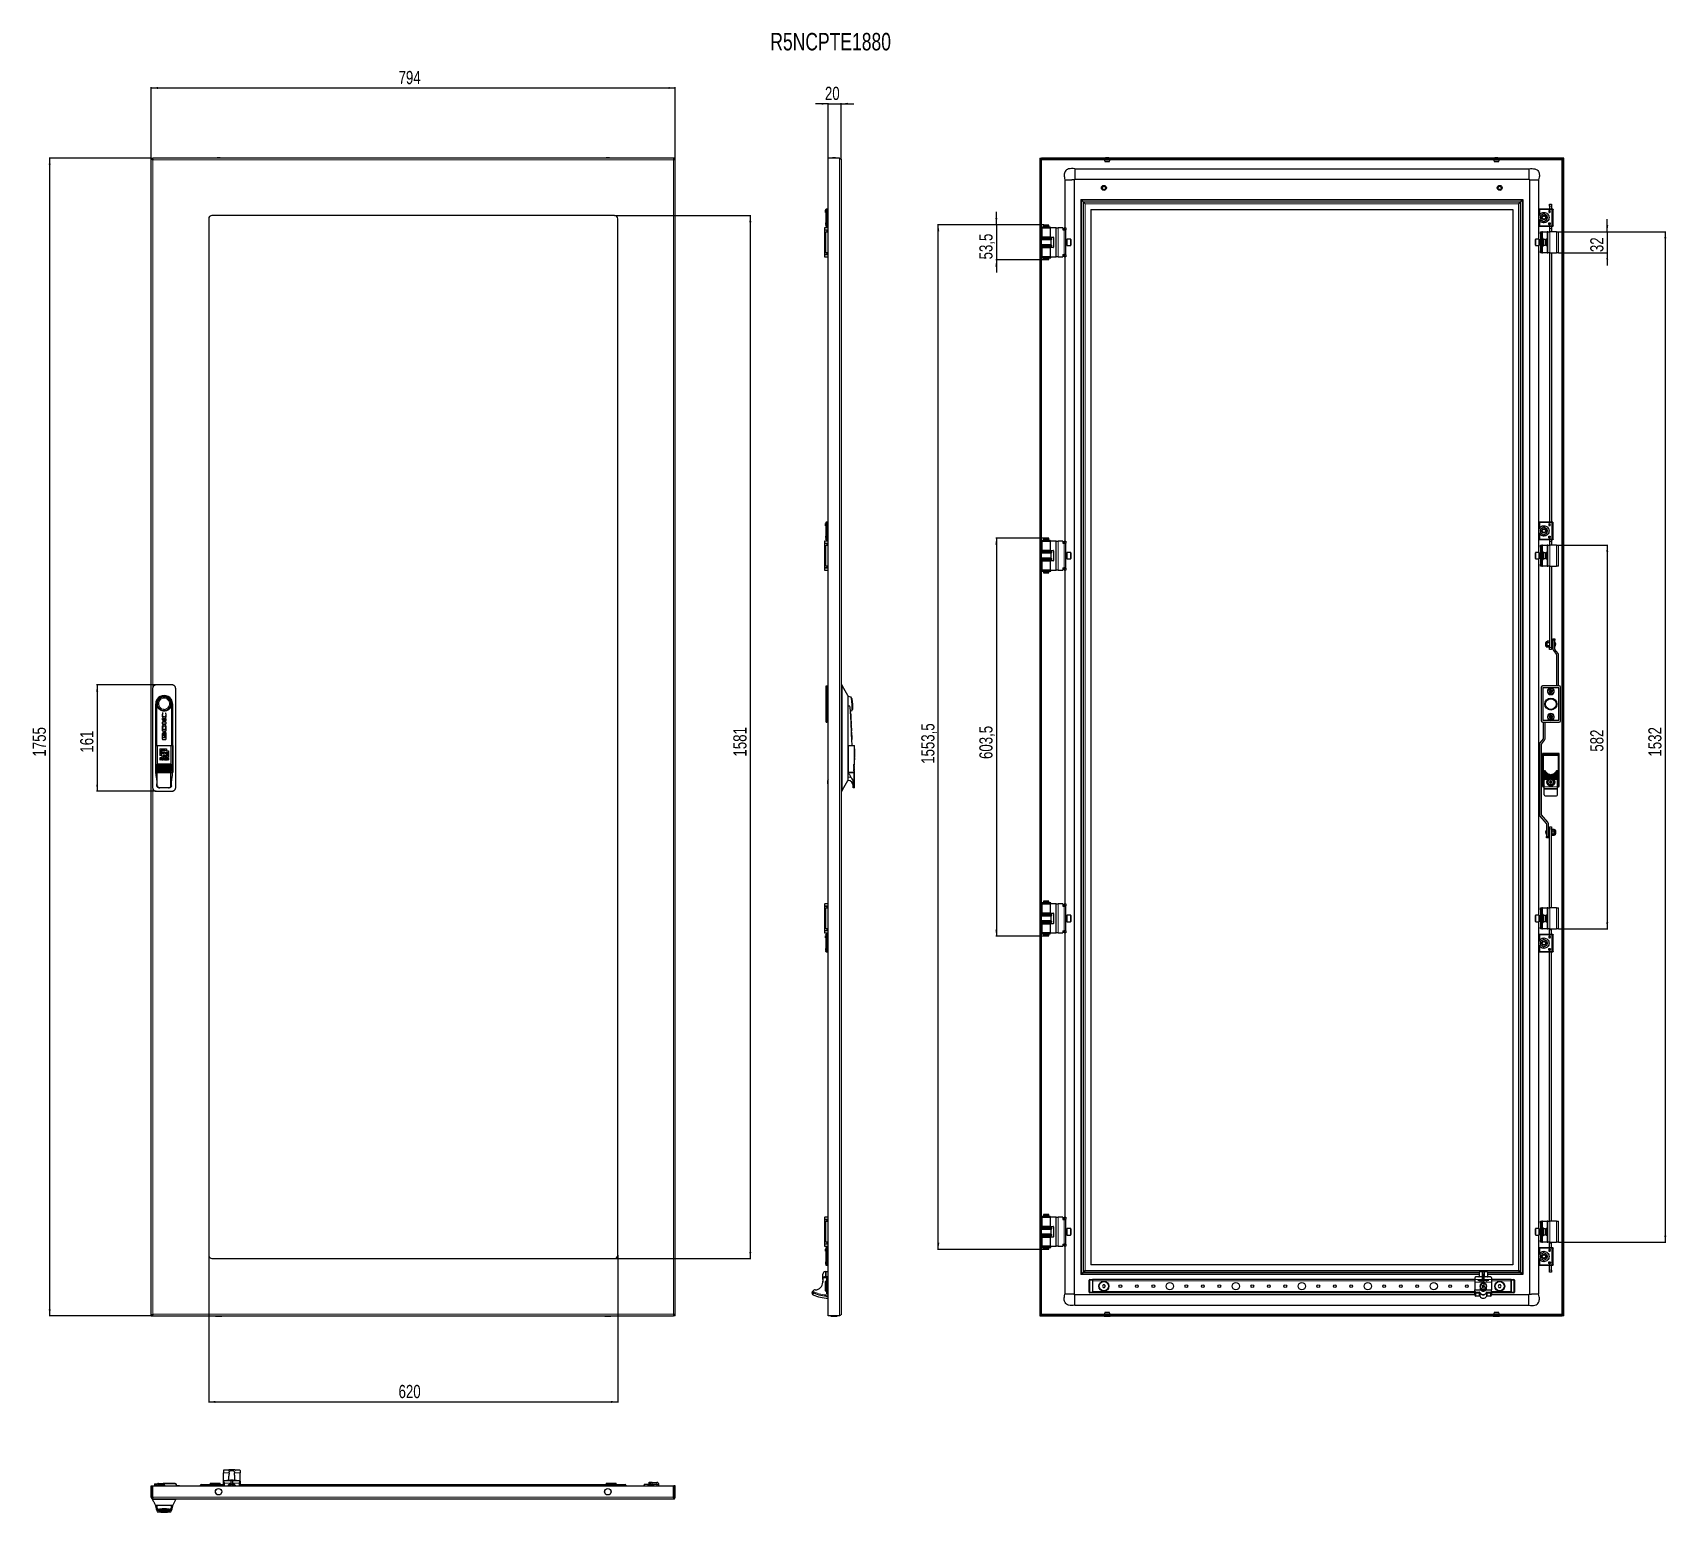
# Model space of a CAD drawing. Header units: millimetres. Extents: x -708 to 1768, y -1269 to 974.
import ezdxf

# ---------------------------------------------------------------- set-up
doc = ezdxf.new("R2010")
doc.units = ezdxf.units.MM
doc.layers.add('FORMAT', color=7, linetype='Continuous')
doc.styles.add('SLDTEXTSTYLE0', font='TXT', dxfattribs={"width": 0.75})
doc.dimstyles.new('SLDDIMSTYLE0', dxfattribs={"dimtxt": 20, "dimasz": 10, "dimexe": 0, "dimexo": 0.0625, "dimgap": 5, "dimtad": 2, "dimdec": 1, "dimrnd": 1e-09, "dimzin": 12, "dimdsep": 46, "dimtxsty": 'SLDTEXTSTYLE0', "dimsah": 1, "dimcen": 0.09, "dimadec": 0, "dimazin": 3, "dimtfac": 1, "dimtofl": 0, "dimtmove": 0, "dimatfit": 3, "dimfxl": 0, "dimfrac": 2, "dimtolj": 1, "dimtzin": 12, "dimarcsym": 0})
doc.dimstyles.new('SLDDIMSTYLE1', dxfattribs={"dimtxt": 20, "dimasz": 10, "dimexe": 0, "dimexo": 0.0625, "dimgap": 5, "dimtad": 2, "dimdec": 1, "dimrnd": 1e-09, "dimzin": 12, "dimdsep": 46, "dimtxsty": 'SLDTEXTSTYLE0', "dimsah": 1, "dimcen": 0.09, "dimadec": 0, "dimazin": 3, "dimtfac": 1, "dimtmove": 0, "dimatfit": 0, "dimfxl": 0, "dimfrac": 2, "dimtolj": 1, "dimtzin": 12, "dimarcsym": 0})

msp = doc.modelspace()

# ---------------------------------------------------------------- texts
at = {"layer": 'FORMAT', "insert": (409.69, 974.03), "char_height": 26.4583, "attachment_point": 1, "style": 'SLDTEXTSTYLE0'}
msp.add_mtext('R5NCPTE1880', dxfattribs=at)

# ---------------------------------------------------------------- blocks, each defined once
blk = doc.blocks.new('_D')
at = {"layer": 'FORMAT'}
for p, q in [((-528.6, 784.1), (-528.6, 891.6)), ((265.4, 784.1), (265.4, 891.6)), ((-528.6, 890.6), (265.4, 890.6))]:
    blk.add_line(p, q, dxfattribs=at)
for points in [[(-528.6, 890.6), (-518.6, 889.1), (-518.6, 892.1)], [(265.4, 890.6), (255.4, 892.1), (255.4, 889.1)]]:
    blk.add_solid(points, dxfattribs=at)
at = {"layer": 'FORMAT', "insert": (-153.8, 916.4), "char_height": 20, "attachment_point": 1, "style": 'SLDTEXTSTYLE0'}
blk.add_mtext('794', dxfattribs=at)
blk = doc.blocks.new('_D_1')
at = {"layer": 'FORMAT'}
for p, q in [((-528.6, 784.1), (-683.6, 784.1)), ((-682.6, -970.9), (-682.6, 784.1)), ((-528.6, -970.9), (-683.6, -970.9))]:
    blk.add_line(p, q, dxfattribs=at)
for points in [[(-682.6, 784.1), (-684.2, 774.1), (-681.1, 774.1)], [(-682.6, -970.9), (-681.1, -960.9), (-684.2, -960.9)]]:
    blk.add_solid(points, dxfattribs=at)
at = {"layer": 'FORMAT', "insert": (-708.4, -123), "char_height": 20, "attachment_point": 1, "rotation": 90, "style": 'SLDTEXTSTYLE0'}
blk.add_mtext('1755', dxfattribs=at)
blk = doc.blocks.new('_D_2')
at = {"layer": 'FORMAT'}
for p, q in [((-441.6, -878.9), (-441.6, -1102.4)), ((178.4, -878.9), (178.4, -1102.4)), ((-441.6, -1101.4), (178.4, -1101.4))]:
    blk.add_line(p, q, dxfattribs=at)
for points in [[(-441.6, -1101.4), (-431.6, -1102.9), (-431.6, -1099.9)], [(178.4, -1101.4), (168.4, -1099.9), (168.4, -1102.9)]]:
    blk.add_solid(points, dxfattribs=at)
at = {"layer": 'FORMAT', "insert": (-153.8, -1075.6), "char_height": 20, "attachment_point": 1, "style": 'SLDTEXTSTYLE0'}
blk.add_mtext('620', dxfattribs=at)
blk = doc.blocks.new('_D_3')
at = {"layer": 'FORMAT'}
for p, q in [((173.4, 697.1), (380.4, 697.1)), ((379.4, -883.9), (379.4, 697.1)), ((173.4, -883.9), (380.4, -883.9))]:
    blk.add_line(p, q, dxfattribs=at)
for points in [[(379.4, 697.1), (377.8, 687.1), (380.9, 687.1)], [(379.4, -883.9), (380.9, -873.9), (377.8, -873.9)]]:
    blk.add_solid(points, dxfattribs=at)
at = {"layer": 'FORMAT', "insert": (353.6, -123), "char_height": 20, "attachment_point": 1, "rotation": 90, "style": 'SLDTEXTSTYLE0'}
blk.add_mtext('1581', dxfattribs=at)
blk = doc.blocks.new('_D_4')
at = {"layer": 'FORMAT'}
for p, q in [((-521.1, -14.4), (-611.6, -14.4)), ((-610.6, -14.4), (-610.6, -175.4)), ((-521.1, -175.4), (-611.6, -175.4))]:
    blk.add_line(p, q, dxfattribs=at)
for points in [[(-610.6, -14.4), (-612.2, -24.4), (-609.1, -24.4)], [(-610.6, -175.4), (-609.1, -165.4), (-612.2, -165.4)]]:
    blk.add_solid(points, dxfattribs=at)
at = {"layer": 'FORMAT', "insert": (-636.4, -117.1), "char_height": 20, "attachment_point": 1, "rotation": 90, "style": 'SLDTEXTSTYLE0'}
blk.add_mtext('161', dxfattribs=at)
blk = doc.blocks.new('_D_5')
at = {"layer": 'FORMAT'}
for p, q in [((497.3, 784.1), (497.3, 867.6)), ((517.3, 781.5), (517.3, 867.6)), ((497.3, 866.6), (478, 866.6)), ((497.3, 866.6), (517.3, 866.6)), ((517.3, 866.6), (536.5, 866.6))]:
    blk.add_line(p, q, dxfattribs=at)
for points in [[(497.3, 866.6), (487.3, 868.1), (487.3, 865.1)], [(517.3, 866.6), (527.3, 865.1), (527.3, 868.1)]]:
    blk.add_solid(points, dxfattribs=at)
at = {"layer": 'FORMAT', "insert": (492.5, 892.4), "char_height": 20, "attachment_point": 1, "style": 'SLDTEXTSTYLE0'}
blk.add_mtext('20', dxfattribs=at)
blk = doc.blocks.new('_D_6')
at = {"layer": 'FORMAT'}
for p, q in [((824.4, 683.3), (663.3, 683.3)), ((664.3, -870.2), (664.3, 683.3)), ((824.4, -870.2), (663.3, -870.2))]:
    blk.add_line(p, q, dxfattribs=at)
for points in [[(664.3, 683.3), (662.8, 673.3), (665.8, 673.3)], [(664.3, -870.2), (665.8, -860.2), (662.8, -860.2)]]:
    blk.add_solid(points, dxfattribs=at)
at = {"layer": 'FORMAT', "insert": (638.5, -134), "char_height": 20, "attachment_point": 1, "rotation": 90, "style": 'SLDTEXTSTYLE0'}
blk.add_mtext('1553,5', dxfattribs=at)
blk = doc.blocks.new('_D_7')
at = {"layer": 'FORMAT'}
for p, q in [((752.3, 683.3), (752.3, 702.6)), ((824.4, 683.3), (751.3, 683.3)), ((752.3, 683.3), (752.3, 629.8)), ((824.4, 629.8), (751.3, 629.8)), ((752.3, 629.8), (752.3, 610.6))]:
    blk.add_line(p, q, dxfattribs=at)
for points in [[(752.3, 683.3), (753.8, 693.3), (750.8, 693.3)], [(752.3, 629.8), (750.8, 619.8), (753.8, 619.8)]]:
    blk.add_solid(points, dxfattribs=at)
at = {"layer": 'FORMAT', "insert": (726.5, 630.7), "char_height": 20, "attachment_point": 1, "rotation": 90, "style": 'SLDTEXTSTYLE0'}
blk.add_mtext('53,5', dxfattribs=at)
blk = doc.blocks.new('_D_8')
at = {"layer": 'FORMAT'}
for p, q in [((1604.3, 672.6), (1767.3, 672.6)), ((1766.3, 672.6), (1766.3, -859.4)), ((1604.3, -859.4), (1767.3, -859.4))]:
    blk.add_line(p, q, dxfattribs=at)
for points in [[(1766.3, 672.6), (1764.8, 662.6), (1767.8, 662.6)], [(1766.3, -859.4), (1767.8, -849.4), (1764.8, -849.4)]]:
    blk.add_solid(points, dxfattribs=at)
at = {"layer": 'FORMAT', "insert": (1740.5, -123), "char_height": 20, "attachment_point": 1, "rotation": 90, "style": 'SLDTEXTSTYLE0'}
blk.add_mtext('1532', dxfattribs=at)
blk = doc.blocks.new('_D_9')
at = {"layer": 'FORMAT'}
for p, q in [((1604.3, 672.6), (1679.3, 672.6)), ((1678.3, 672.6), (1678.3, 691.8)), ((1678.3, 672.6), (1678.3, 640.6)), ((1604.3, 640.6), (1679.3, 640.6)), ((1678.3, 640.6), (1678.3, 621.4))]:
    blk.add_line(p, q, dxfattribs=at)
for points in [[(1678.3, 672.6), (1679.8, 682.6), (1676.8, 682.6)], [(1678.3, 640.6), (1676.8, 630.6), (1679.8, 630.6)]]:
    blk.add_solid(points, dxfattribs=at)
at = {"layer": 'FORMAT', "insert": (1652.5, 641.8), "char_height": 20, "attachment_point": 1, "rotation": 90, "style": 'SLDTEXTSTYLE0'}
blk.add_mtext('32', dxfattribs=at)
blk = doc.blocks.new('_D_10')
at = {"layer": 'FORMAT'}
for p, q in [((824.4, 208.3), (751.3, 208.3)), ((752.3, 208.3), (752.3, -395.2)), ((824.4, -395.2), (751.3, -395.2))]:
    blk.add_line(p, q, dxfattribs=at)
for points in [[(752.3, 208.3), (750.8, 198.3), (753.8, 198.3)], [(752.3, -395.2), (753.8, -385.2), (750.8, -385.2)]]:
    blk.add_solid(points, dxfattribs=at)
at = {"layer": 'FORMAT', "insert": (726.5, -126.7), "char_height": 20, "attachment_point": 1, "rotation": 90, "style": 'SLDTEXTSTYLE0'}
blk.add_mtext('603,5', dxfattribs=at)
blk = doc.blocks.new('_D_11')
at = {"layer": 'FORMAT'}
for p, q in [((1604.3, 197.6), (1679.3, 197.6)), ((1678.3, 197.6), (1678.3, -384.4)), ((1604.3, -384.4), (1679.3, -384.4))]:
    blk.add_line(p, q, dxfattribs=at)
for points in [[(1678.3, 197.6), (1676.8, 187.6), (1679.8, 187.6)], [(1678.3, -384.4), (1679.8, -374.4), (1676.8, -374.4)]]:
    blk.add_solid(points, dxfattribs=at)
at = {"layer": 'FORMAT', "insert": (1652.5, -115.6), "char_height": 20, "attachment_point": 1, "rotation": 90, "style": 'SLDTEXTSTYLE0'}
blk.add_mtext('582', dxfattribs=at)

# ---------------------------------------------------------------- dimensions: what is measured, and where the dimension line sits
at = {"layer": 'FORMAT'}
for base, p1, p2, dimstyle, picture, middle in [((265.37, 890.59), (-528.63, 784.09), (265.37, 784.09), 'SLDDIMSTYLE0', '_D', (-131.63, 890.59)), ((517.27, 866.59), (497.27, 784.09), (517.27, 781.49), 'SLDDIMSTYLE1', '_D_5', (507.27, 866.59)), ((178.37, -1101.41), (-441.63, -878.91), (178.37, -878.91), 'SLDDIMSTYLE0', '_D_2', (-131.63, -1101.41))]:
    dim = msp.add_linear_dim(base=base, p1=p1, p2=p2, dimstyle=dimstyle, dxfattribs=at)
    dim.commit()
    dim.dimension.update_dxf_attribs({"geometry": picture, "text_midpoint": middle, "dimtype": 160})
for base, p1, p2, dimstyle, picture, middle in [((-682.63, 784.09), (-528.63, -970.91), (-528.63, 784.09), 'SLDDIMSTYLE0', '_D_1', (-682.63, -93.41)), ((379.38, 697.09), (173.37, -883.91), (173.37, 697.09), 'SLDDIMSTYLE0', '_D_3', (379.38, -93.41)), ((752.29, 629.84), (824.37, 683.34), (824.37, 629.84), 'SLDDIMSTYLE1', '_D_7', (752.29, 656.59)), ((664.29, 683.34), (824.37, -870.16), (824.37, 683.34), 'SLDDIMSTYLE0', '_D_6', (664.29, -93.41)), ((1678.3, 640.59), (1604.3, 672.59), (1604.3, 640.59), 'SLDDIMSTYLE1', '_D_9', (1678.3, 656.59)), ((1766.3, -859.41), (1604.3, 672.59), (1604.3, -859.41), 'SLDDIMSTYLE0', '_D_8', (1766.3, -93.41)), ((752.29, -395.16), (824.37, 208.34), (824.37, -395.16), 'SLDDIMSTYLE0', '_D_10', (752.29, -93.41)), ((1678.3, -384.41), (1604.3, 197.59), (1604.3, -384.41), 'SLDDIMSTYLE0', '_D_11', (1678.3, -93.41)), ((-610.63, -175.41), (-521.13, -14.41), (-521.13, -175.41), 'SLDDIMSTYLE0', '_D_4', (-610.63, -94.91))]:
    dim = msp.add_linear_dim(base=base, p1=p1, p2=p2, angle=90, dimstyle=dimstyle, dxfattribs=at)
    dim.commit()
    dim.dimension.update_dxf_attribs({"geometry": picture, "text_midpoint": middle, "dimtype": 160})

# ---------------------------------------------------------------- linework, layer by layer
at = {"color": 7, "linetype": 'Continuous', "lineweight": 25}
for p, q in [((-528.63, -970.91), (-528.63, 784.09)), ((-528.63, 784.09), (-526.63, 784.09)), ((263.07, 784.09), (-526.33, 784.09)), ((-526.33, 782.36), (-526.33, 784.09)), ((263.07, 784.09), (263.07, 782.36)), ((265.37, 784.09), (263.37, 784.09)), ((265.37, -970.91), (265.37, 784.09)), ((497.27, -970.91), (497.27, 784.09)), ((514.67, 784.09), (497.27, 784.09)), ((517.27, 781.49), (517.27, -17.41)), ((818.3, 784.09), (818.3, -970.91)), ((818.3, 784.09), (820.3, 784.09)), ((820.3, 784.09), (820.3, -970.91)), ((820.6, 782.09), (820.6, 784.09)), ((1610, 784.09), (820.6, 784.09)), ((1610, 782.09), (820.6, 782.09)), ((820.9, 781.49), (820.7, 782.09)), ((871.3, 768.09), (871.3, 752.25)), ((871.3, 768.09), (1559.3, 768.09)), ((920.3, 779.47), (916.71, 779.47)), ((917.19, 779.09), (923.4, 779.09)), ((923.89, 779.47), (920.3, 779.47)), ((1513.89, 779.47), (1506.71, 779.47)), ((1507.19, 779.09), (1513.4, 779.09)), ((1609.91, 782.09), (1609.7, 781.49)), ((1610, 782.09), (1610, 784.09)), ((1610.3, -970.91), (1610.3, 784.09)), ((1612.3, 784.09), (1610.3, 784.09)), ((1612.3, -970.91), (1612.3, 784.09)), ((856.3, 751.09), (857.27, 751.09)), ((856.3, 751.09), (856.3, 678.59)), ((857.27, 751.09), (859.73, 751.09)), ((859.73, 751.09), (863.3, 751.09)), ((863.3, 751.09), (866.87, 751.09)), ((870.3, 751.09), (870.3, -937.91)), ((871.3, 752.09), (1559.3, 752.09)), ((1560.3, 751.09), (1560.3, -937.91)), ((1574.3, 751.09), (1574.3, 706.77)), ((880.3, 721.59), (880.3, -908.41)), ((880.3, 721.59), (881.3, 720.59)), ((880.3, 721.59), (1550.3, 721.59)), ((881.4, 720.49), (883.7, 718.18)), ((883.7, 718.18), (884.4, 717.49)), ((1546.2, 717.49), (1546.89, 718.18)), ((1546.89, 718.18), (1549.2, 720.49)), ((1549.3, 720.59), (1550.3, 721.59)), ((1550.3, 721.59), (1550.3, -908.41)), ((173.37, 697.09), (-436.63, 697.09)), ((493.67, 706.59), (493.67, 681.59)), ((497.27, 707.09), (495.67, 707.09)), ((884.4, 717.49), (886.7, 715.18)), ((895.3, 706.59), (1535.3, 706.59)), ((895.3, 706.59), (895.3, -893.41)), ((1535.3, 706.59), (1535.3, -893.41)), ((1543.89, 715.18), (1546.2, 717.49)), ((1574.3, 706.59), (1574.3, 681.59)), ((1575.13, 697.22), (1576.63, 699.47)), ((1594.3, 707.09), (1576.3, 707.09)), ((1582.3, 699.81), (1577.35, 696.95)), ((1577.35, 696.95), (1577.35, 695.09)), ((1577.35, 695.09), (1579.31, 695.09)), ((1577.35, 693.09), (1577.35, 695.09)), ((1580.01, 695.09), (1579.31, 695.09)), ((1587.25, 696.95), (1582.3, 699.81)), ((1585.28, 695.09), (1584.59, 695.09)), ((1585.28, 695.09), (1587.25, 695.09)), ((1587.25, 695.09), (1587.25, 696.95)), ((1587.25, 695.09), (1587.25, 693.09)), ((1589.74, 704.05), (1589.74, 702.18)), ((1590.2, 702.18), (1590.2, 702.46)), ((1590.27, 703.8), (1590.27, 704.01)), ((1590.65, 703.8), (1590.27, 703.8)), ((1590.27, 703.44), (1590.7, 703.44)), ((1590.27, 702.86), (1590.27, 703.44)), ((1591, 714.29), (1594, 714.29)), ((1591, 711.29), (1591, 714.29)), ((1591, 711.29), (1591, 707.09)), ((1594, 714.29), (1594, 711.29)), ((1594, 711.29), (1594, 707.09)), ((1594.9, 707.09), (1594.65, 707.09)), ((1596.3, 681.59), (1596.3, 706.59)), ((-441.63, 692.09), (-441.63, -878.91)), ((178.37, -878.91), (178.37, 692.09)), ((491.72, 678.09), (491.72, 676.09)), ((497.27, 678.59), (492.22, 678.59)), ((492.22, 675.59), (495.72, 675.59)), ((492.22, 675.59), (492.22, 675.29)), ((492.22, 637.89), (492.22, 675.29)), ((492.22, 675.29), (495.22, 675.29)), ((493.77, 672.59), (496.77, 672.59)), ((493.77, 640.59), (493.77, 672.59)), ((494.72, 675.59), (494.72, 675.29)), ((495.22, 675.29), (495.72, 675.29)), ((495.67, 681.09), (497.27, 681.09)), ((495.72, 675.29), (495.72, 675.59)), ((497.27, 672.59), (496.77, 672.59)), ((820.65, 680.29), (820.65, 679.39)), ((820.65, 680.29), (833.53, 680.29)), ((820.65, 679.39), (833.53, 679.39)), ((821.35, 678.59), (821.35, 664.59)), ((821.35, 678.59), (834.25, 678.59)), ((824.37, 683.34), (823.8, 682.34)), ((823.8, 682.34), (823.8, 680.34)), ((831.8, 682.34), (823.8, 682.34)), ((828.55, 680.34), (823.8, 680.34)), ((823.8, 679.34), (823.8, 678.59)), ((828.55, 679.34), (823.8, 679.34)), ((824.3, 680.34), (824.3, 680.29)), ((824.3, 679.39), (824.3, 679.34)), ((824.37, 683.34), (831.22, 683.34)), ((831.8, 680.34), (828.55, 680.34)), ((831.8, 679.34), (828.55, 679.34)), ((831.8, 682.34), (831.22, 683.34)), ((831.3, 680.29), (831.3, 680.34)), ((831.3, 679.34), (831.3, 679.39)), ((831.8, 680.34), (831.8, 682.34)), ((831.8, 678.59), (831.8, 679.34)), ((833.53, 680.29), (833.62, 680.29)), ((833.53, 679.39), (833.62, 679.39)), ((833.62, 679.39), (833.62, 680.29)), ((833.62, 680.29), (833.83, 680.29)), ((833.62, 679.39), (833.83, 679.39)), ((833.83, 679.39), (833.83, 680.29)), ((834.25, 664.59), (834.25, 678.59)), ((842.35, 678.59), (834.25, 678.59)), ((842.85, 678.59), (842.35, 678.59)), ((842.85, 678.59), (845.85, 678.59)), ((842.85, 634.59), (842.85, 678.59)), ((852.85, 678.59), (845.85, 678.59)), ((852.85, 678.59), (852.85, 675.29)), ((852.85, 675.29), (854.85, 675.29)), ((854.85, 675.29), (857.85, 675.29)), ((855.35, 678.59), (857.85, 678.59)), ((855.35, 678.09), (855.35, 678.59)), ((855.35, 678.09), (855.35, 676.09)), ((855.35, 675.59), (855.35, 676.09)), ((857.85, 675.59), (855.35, 675.59)), ((855.35, 675.59), (855.35, 675.29)), ((857.85, 678.59), (857.85, 678.09)), ((857.85, 678.09), (857.85, 676.09)), ((857.85, 676.09), (857.85, 675.59)), ((857.85, 675.29), (857.85, 675.59)), ((857.85, 637.89), (857.85, 675.29)), ((1574.3, 681.42), (1574.3, 661.59)), ((1576.63, 688.71), (1575.13, 690.96)), ((1576.3, 681.09), (1594.3, 681.09)), ((1577.3, 672.59), (1579.3, 672.59)), ((1577.3, 671.59), (1577.3, 672.59)), ((1577.3, 670.59), (1577.3, 671.59)), ((1577.3, 669.59), (1577.3, 670.59)), ((1579.3, 669.59), (1577.3, 669.59)), ((1577.3, 669.59), (1577.3, 669.09)), ((1579.3, 669.09), (1577.3, 669.09)), ((1577.3, 669.09), (1577.3, 644.09)), ((1577.35, 693.09), (1577.35, 691.23)), ((1577.35, 693.09), (1579.31, 693.09)), ((1577.35, 691.23), (1582.3, 688.37)), ((1579.3, 672.59), (1579.3, 671.59)), ((1580.3, 672.59), (1579.3, 672.59)), ((1579.3, 670.59), (1579.3, 671.59)), ((1579.3, 670.59), (1579.3, 669.59)), ((1579.3, 669.59), (1579.3, 669.09)), ((1579.3, 669.09), (1579.3, 644.09)), ((1579.31, 693.09), (1580.01, 693.09)), ((1580.3, 672.59), (1587.3, 672.59)), ((1582.3, 688.37), (1587.25, 691.23)), ((1584.59, 693.09), (1585.28, 693.09)), ((1585.28, 693.09), (1587.25, 693.09)), ((1587.25, 691.23), (1587.25, 693.09)), ((1588.3, 672.59), (1587.3, 672.59)), ((1588.3, 672.59), (1591.3, 672.59)), ((1588.3, 640.59), (1588.3, 672.59)), ((1589.74, 684.13), (1589.74, 686)), ((1590.2, 686), (1590.2, 685.72)), ((1590.27, 684.74), (1590.27, 685.32)), ((1590.7, 684.74), (1590.27, 684.74)), ((1590.65, 684.38), (1590.27, 684.38)), ((1590.27, 684.38), (1590.27, 684.17)), ((1591, 681.18), (1591, 677.79)), ((1591, 677.79), (1591, 672.59)), ((1601.3, 672.59), (1591.3, 672.59)), ((1594, 681.18), (1594, 677.79)), ((1594, 677.79), (1594, 672.59)), ((1594.65, 681.09), (1594.9, 681.09)), ((1601.3, 672.59), (1604.3, 672.59)), ((1604.3, 640.59), (1604.3, 672.59)), ((820.3, 663.59), (835.3, 663.59)), ((835.3, 662.99), (820.3, 662.99)), ((835.3, 660.19), (820.3, 660.19)), ((835.3, 652.99), (820.3, 652.99)), ((835.3, 650.19), (820.3, 650.19)), ((820.3, 649.59), (835.3, 649.59)), ((834.25, 664.59), (821.35, 664.59)), ((821.35, 648.59), (821.35, 634.59)), ((821.35, 648.59), (834.25, 648.59)), ((823.8, 664.59), (823.8, 663.59)), ((823.8, 649.59), (823.8, 648.59)), ((831.8, 663.59), (831.8, 664.59)), ((831.8, 648.59), (831.8, 649.59)), ((834.25, 664.59), (838.35, 664.59)), ((834.25, 634.59), (834.25, 648.59)), ((838.35, 648.59), (834.25, 648.59)), ((835.3, 662.99), (835.3, 663.59)), ((836, 662.3), (835.3, 662.99)), ((835.3, 660.19), (836, 660.88)), ((835.3, 652.99), (835.3, 660.19)), ((836, 652.3), (835.3, 652.99)), ((835.3, 650.19), (836, 650.88)), ((835.3, 649.59), (835.3, 650.19)), ((838.85, 664.09), (838.85, 649.09)), ((859.1, 659.59), (857.85, 659.59)), ((857.85, 653.59), (859.1, 653.59)), ((864.75, 661.59), (859.35, 661.59)), ((859.35, 661.59), (859.35, 651.59)), ((859.35, 651.59), (864.75, 651.59)), ((865.35, 660.99), (865.35, 652.19)), ((1569.3, 654.34), (1569.3, 660.99)), ((1569.3, 652.19), (1569.3, 654.34)), ((1575.3, 661.59), (1569.9, 661.59)), ((1569.9, 651.59), (1575.3, 651.59)), ((1574.3, 651.59), (1574.3, 231.77)), ((1575.3, 654.03), (1575.3, 661.59)), ((1575.3, 651.59), (1575.3, 654.03)), ((1576.8, 659.59), (1575.55, 659.59)), ((1575.55, 653.59), (1576.8, 653.59)), ((1577.3, 661.59), (1576.8, 661.59)), ((1576.8, 661.59), (1576.8, 660.38)), ((1576.8, 660.38), (1576.8, 651.59)), ((1576.8, 651.59), (1577.3, 651.59)), ((1579.3, 644.09), (1577.3, 644.09)), ((1577.3, 644.09), (1577.3, 643.59)), ((1579.3, 662.59), (1580.3, 662.59)), ((1580.3, 650.59), (1579.3, 650.59)), ((1579.3, 644.09), (1579.3, 643.59)), ((1581, 662.59), (1580.3, 662.59)), ((1580.3, 650.59), (1581, 650.59)), ((1581, 662.59), (1581, 662.14)), ((1581, 651.04), (1581, 650.59)), ((1584.93, 661.09), (1581.8, 661.09)), ((1581.8, 652.09), (1581.8, 661.09)), ((1581.8, 652.09), (1584.93, 652.09)), ((1585.8, 660.59), (1584.93, 661.09)), ((1584.93, 652.09), (1584.93, 661.09)), ((1584.93, 652.09), (1585.8, 652.59)), ((1585.8, 652.59), (1585.8, 660.59)), ((1586.6, 650.59), (1586.6, 662.59)), ((1587.3, 662.59), (1586.6, 662.59)), ((1586.6, 650.59), (1587.3, 650.59)), ((1587.3, 662.59), (1588.3, 662.59)), ((1588.3, 650.59), (1587.3, 650.59)), ((491.72, 637.09), (491.72, 635.09)), ((495.22, 637.89), (492.22, 637.89)), ((492.22, 637.89), (492.22, 637.59)), ((495.72, 637.59), (492.22, 637.59)), ((492.22, 634.59), (497.27, 634.59)), ((496.77, 640.59), (493.77, 640.59)), ((494.72, 637.89), (494.72, 637.59)), ((495.72, 637.89), (495.22, 637.89)), ((495.72, 637.59), (495.72, 637.89)), ((496.77, 640.59), (497.27, 640.59)), ((820.65, 633.79), (820.65, 632.89)), ((820.65, 633.79), (834.95, 633.79)), ((820.65, 632.89), (834.95, 632.89)), ((834.25, 634.59), (821.35, 634.59)), ((823.8, 634.59), (823.8, 633.84)), ((828.55, 633.84), (823.8, 633.84)), ((823.8, 632.84), (823.8, 630.84)), ((828.55, 632.84), (823.8, 632.84)), ((823.8, 630.84), (824.37, 629.84)), ((823.8, 630.84), (828.55, 630.84)), ((824.3, 633.84), (824.3, 633.79)), ((824.3, 632.89), (824.3, 632.84)), ((828.44, 629.84), (824.37, 629.84)), ((831.22, 629.84), (828.44, 629.84)), ((831.8, 633.84), (828.55, 633.84)), ((831.8, 632.84), (828.55, 632.84)), ((828.55, 630.84), (831.8, 630.84)), ((831.22, 629.84), (831.8, 630.84)), ((831.3, 633.79), (831.3, 633.84)), ((831.3, 632.84), (831.3, 632.89)), ((831.8, 633.84), (831.8, 634.59)), ((831.8, 630.84), (831.8, 632.84)), ((834.25, 634.59), (842.35, 634.59)), ((834.95, 632.89), (834.95, 633.79)), ((842.35, 634.59), (842.85, 634.59)), ((845.85, 634.59), (842.85, 634.59)), ((845.85, 634.59), (852.85, 634.59)), ((852.85, 637.89), (854.85, 637.89)), ((852.85, 637.89), (852.85, 634.59)), ((857.85, 637.89), (854.85, 637.89)), ((855.35, 637.89), (855.35, 637.59)), ((855.35, 637.59), (857.85, 637.59)), ((855.35, 637.09), (855.35, 637.59)), ((855.35, 637.09), (855.35, 635.09)), ((855.35, 634.59), (855.35, 635.09)), ((857.85, 634.59), (855.35, 634.59)), ((856.3, 634.59), (856.3, 203.59)), ((857.85, 637.59), (857.85, 637.89)), ((857.85, 637.59), (857.85, 637.09)), ((857.85, 637.09), (857.85, 635.09)), ((857.85, 635.09), (857.85, 634.59)), ((1577.3, 642.59), (1577.3, 643.59)), ((1577.3, 643.59), (1579.3, 643.59)), ((1577.3, 641.59), (1577.3, 642.59)), ((1577.3, 640.59), (1577.3, 641.59)), ((1579.3, 640.59), (1577.3, 640.59)), ((1579.3, 643.59), (1579.3, 642.59)), ((1579.3, 641.59), (1579.3, 642.59)), ((1579.3, 641.59), (1579.3, 640.59)), ((1579.3, 640.59), (1580.3, 640.59)), ((1587.3, 640.59), (1580.3, 640.59)), ((1587.3, 640.59), (1588.3, 640.59)), ((1591.3, 640.59), (1588.3, 640.59)), ((1591, 640.59), (1591, 232.09)), ((1591.3, 640.59), (1601.3, 640.59)), ((1594, 640.59), (1594, 232.09)), ((1604.3, 640.59), (1601.3, 640.59)), ((493.67, 231.59), (493.67, 206.59)), ((497.27, 232.09), (495.67, 232.09)), ((1574.3, 231.59), (1574.3, 206.59)), ((1575.13, 222.22), (1576.63, 224.47)), ((1594.3, 232.09), (1576.3, 232.09)), ((1582.3, 224.81), (1577.35, 221.95)), ((1587.25, 221.95), (1582.3, 224.81)), ((1589.74, 229.05), (1589.74, 227.18)), ((1590.2, 227.18), (1590.2, 227.46)), ((1590.27, 228.8), (1590.27, 229.01)), ((1590.65, 228.8), (1590.27, 228.8)), ((1590.27, 228.44), (1590.7, 228.44)), ((1590.27, 227.86), (1590.27, 228.44)), ((1594.9, 232.09), (1594.65, 232.09)), ((1596.3, 206.59), (1596.3, 231.59)), ((491.72, 203.09), (491.72, 201.09)), ((497.27, 203.59), (492.22, 203.59)), ((492.22, 200.59), (495.72, 200.59)), ((492.22, 200.59), (492.22, 200.29)), ((492.22, 162.89), (492.22, 200.29)), ((492.22, 200.29), (495.22, 200.29)), ((494.72, 200.59), (494.72, 200.29)), ((495.22, 200.29), (495.72, 200.29)), ((495.67, 206.09), (497.27, 206.09)), ((495.72, 200.29), (495.72, 200.59)), ((820.65, 205.29), (820.65, 204.39)), ((820.65, 205.29), (833.53, 205.29)), ((820.65, 204.39), (833.53, 204.39)), ((821.35, 203.59), (821.35, 189.59)), ((821.35, 203.59), (834.25, 203.59)), ((824.37, 208.34), (823.8, 207.34)), ((823.8, 207.34), (823.8, 205.34)), ((831.8, 207.34), (823.8, 207.34)), ((828.55, 205.34), (823.8, 205.34)), ((823.8, 204.34), (823.8, 203.59)), ((828.55, 204.34), (823.8, 204.34)), ((824.3, 205.34), (824.3, 205.29)), ((824.3, 204.39), (824.3, 204.34)), ((824.37, 208.34), (831.22, 208.34)), ((831.8, 205.34), (828.55, 205.34)), ((831.8, 204.34), (828.55, 204.34)), ((831.8, 207.34), (831.22, 208.34)), ((831.3, 205.29), (831.3, 205.34)), ((831.3, 204.34), (831.3, 204.39)), ((831.8, 205.34), (831.8, 207.34)), ((831.8, 203.59), (831.8, 204.34)), ((833.53, 205.29), (833.62, 205.29)), ((833.53, 204.39), (833.62, 204.39)), ((833.62, 204.39), (833.62, 205.29)), ((833.62, 205.29), (833.83, 205.29)), ((833.62, 204.39), (833.83, 204.39)), ((833.83, 204.39), (833.83, 205.29)), ((834.25, 189.59), (834.25, 203.59)), ((842.35, 203.59), (834.25, 203.59)), ((842.85, 203.59), (842.35, 203.59)), ((842.85, 203.59), (845.85, 203.59)), ((842.85, 159.59), (842.85, 203.59)), ((852.85, 203.59), (845.85, 203.59)), ((852.85, 203.59), (852.85, 200.29)), ((852.85, 200.29), (854.85, 200.29)), ((854.85, 200.29), (857.85, 200.29)), ((855.35, 203.59), (857.85, 203.59)), ((855.35, 203.09), (855.35, 203.59)), ((855.35, 203.09), (855.35, 201.09)), ((855.35, 200.59), (855.35, 201.09)), ((857.85, 200.59), (855.35, 200.59)), ((855.35, 200.59), (855.35, 200.29)), ((857.85, 203.59), (857.85, 203.09)), ((857.85, 203.09), (857.85, 201.09)), ((857.85, 201.09), (857.85, 200.59)), ((857.85, 200.29), (857.85, 200.59)), ((857.85, 162.89), (857.85, 200.29)), ((1574.3, 206.42), (1574.3, 186.59)), ((1576.63, 213.71), (1575.13, 215.96)), ((1576.3, 206.09), (1594.3, 206.09)), ((1577.35, 221.95), (1577.35, 220.09)), ((1577.35, 220.09), (1579.31, 220.09)), ((1577.35, 218.09), (1577.35, 220.09)), ((1577.35, 218.09), (1577.35, 216.23)), ((1577.35, 218.09), (1579.31, 218.09)), ((1577.35, 216.23), (1582.3, 213.37)), ((1580.01, 220.09), (1579.31, 220.09)), ((1579.31, 218.09), (1580.01, 218.09)), ((1582.3, 213.37), (1587.25, 216.23)), ((1585.28, 220.09), (1584.59, 220.09)), ((1584.59, 218.09), (1585.28, 218.09)), ((1585.28, 220.09), (1587.25, 220.09)), ((1585.28, 218.09), (1587.25, 218.09)), ((1587.25, 220.09), (1587.25, 221.95)), ((1587.25, 220.09), (1587.25, 218.09)), ((1587.25, 216.23), (1587.25, 218.09)), ((1589.74, 209.13), (1589.74, 211)), ((1590.2, 211), (1590.2, 210.72)), ((1590.27, 209.74), (1590.27, 210.32)), ((1590.7, 209.74), (1590.27, 209.74)), ((1590.65, 209.38), (1590.27, 209.38)), ((1590.27, 209.38), (1590.27, 209.17)), ((1591, 206.18), (1591, 202.79)), ((1591, 202.79), (1591, 197.59)), ((1594, 206.18), (1594, 202.79)), ((1594, 202.79), (1594, 197.59)), ((1594.65, 206.09), (1594.9, 206.09)), ((493.77, 197.59), (496.77, 197.59)), ((493.77, 165.59), (493.77, 197.59)), ((497.27, 197.59), (496.77, 197.59)), ((820.3, 188.59), (835.3, 188.59)), ((835.3, 187.99), (820.3, 187.99)), ((835.3, 185.19), (820.3, 185.19)), ((835.3, 177.99), (820.3, 177.99)), ((835.3, 175.19), (820.3, 175.19)), ((820.3, 174.59), (835.3, 174.59)), ((834.25, 189.59), (821.35, 189.59)), ((821.35, 173.59), (821.35, 159.59)), ((821.35, 173.59), (834.25, 173.59)), ((823.8, 189.59), (823.8, 188.59)), ((823.8, 174.59), (823.8, 173.59)), ((831.8, 188.59), (831.8, 189.59)), ((831.8, 173.59), (831.8, 174.59)), ((834.25, 189.59), (838.35, 189.59)), ((834.25, 159.59), (834.25, 173.59)), ((838.35, 173.59), (834.25, 173.59)), ((835.3, 187.99), (835.3, 188.59)), ((836, 187.3), (835.3, 187.99)), ((835.3, 185.19), (836, 185.88)), ((835.3, 177.99), (835.3, 185.19)), ((836, 177.3), (835.3, 177.99)), ((835.3, 175.19), (836, 175.88)), ((835.3, 174.59), (835.3, 175.19)), ((838.85, 189.09), (838.85, 174.09)), ((859.1, 184.59), (857.85, 184.59)), ((857.85, 178.59), (859.1, 178.59)), ((864.75, 186.59), (859.35, 186.59)), ((859.35, 186.59), (859.35, 176.59)), ((859.35, 176.59), (864.75, 176.59)), ((865.35, 185.99), (865.35, 177.19)), ((1569.3, 179.34), (1569.3, 185.99)), ((1569.3, 177.19), (1569.3, 179.34)), ((1575.3, 186.59), (1569.9, 186.59)), ((1569.9, 176.59), (1575.3, 176.59)), ((1574.3, 176.59), (1574.3, -363.41)), ((1575.3, 179.03), (1575.3, 186.59)), ((1575.3, 176.59), (1575.3, 179.03)), ((1576.8, 184.59), (1575.55, 184.59)), ((1575.55, 178.59), (1576.8, 178.59)), ((1577.3, 186.59), (1576.8, 186.59)), ((1576.8, 186.59), (1576.8, 185.38)), ((1576.8, 185.38), (1576.8, 176.59)), ((1576.8, 176.59), (1577.3, 176.59)), ((1577.3, 197.59), (1579.3, 197.59)), ((1577.3, 196.59), (1577.3, 197.59)), ((1577.3, 195.59), (1577.3, 196.59)), ((1577.3, 194.59), (1577.3, 195.59)), ((1579.3, 194.59), (1577.3, 194.59)), ((1577.3, 194.59), (1577.3, 194.09)), ((1579.3, 194.09), (1577.3, 194.09)), ((1577.3, 194.09), (1577.3, 169.09)), ((1579.3, 197.59), (1579.3, 196.59)), ((1580.3, 197.59), (1579.3, 197.59)), ((1579.3, 195.59), (1579.3, 196.59)), ((1579.3, 195.59), (1579.3, 194.59)), ((1579.3, 194.59), (1579.3, 194.09)), ((1579.3, 194.09), (1579.3, 169.09)), ((1579.3, 187.59), (1580.3, 187.59)), ((1580.3, 175.59), (1579.3, 175.59)), ((1580.3, 197.59), (1587.3, 197.59)), ((1581, 187.59), (1580.3, 187.59)), ((1580.3, 175.59), (1581, 175.59)), ((1581, 187.59), (1581, 187.14)), ((1581, 176.04), (1581, 175.59)), ((1584.93, 186.09), (1581.8, 186.09)), ((1581.8, 177.09), (1581.8, 186.09)), ((1581.8, 177.09), (1584.93, 177.09)), ((1585.8, 185.59), (1584.93, 186.09)), ((1584.93, 177.09), (1584.93, 186.09)), ((1584.93, 177.09), (1585.8, 177.59)), ((1585.8, 177.59), (1585.8, 185.59)), ((1586.6, 175.59), (1586.6, 187.59)), ((1587.3, 187.59), (1586.6, 187.59)), ((1586.6, 175.59), (1587.3, 175.59)), ((1588.3, 197.59), (1587.3, 197.59)), ((1587.3, 187.59), (1588.3, 187.59)), ((1588.3, 175.59), (1587.3, 175.59)), ((1588.3, 197.59), (1591.3, 197.59)), ((1588.3, 165.59), (1588.3, 197.59)), ((1601.3, 197.59), (1591.3, 197.59)), ((1601.3, 197.59), (1604.3, 197.59)), ((1604.3, 165.59), (1604.3, 197.59)), ((491.72, 162.09), (491.72, 160.09)), ((495.22, 162.89), (492.22, 162.89)), ((492.22, 162.89), (492.22, 162.59)), ((495.72, 162.59), (492.22, 162.59)), ((492.22, 159.59), (497.27, 159.59)), ((496.77, 165.59), (493.77, 165.59)), ((494.72, 162.89), (494.72, 162.59)), ((495.72, 162.89), (495.22, 162.89)), ((495.72, 162.59), (495.72, 162.89)), ((496.77, 165.59), (497.27, 165.59)), ((820.65, 158.79), (820.65, 157.89)), ((820.65, 158.79), (834.95, 158.79)), ((820.65, 157.89), (834.95, 157.89)), ((834.25, 159.59), (821.35, 159.59)), ((823.8, 159.59), (823.8, 158.84)), ((828.55, 158.84), (823.8, 158.84)), ((823.8, 157.84), (823.8, 155.84)), ((828.55, 157.84), (823.8, 157.84)), ((823.8, 155.84), (824.37, 154.84)), ((823.8, 155.84), (828.55, 155.84)), ((824.3, 158.84), (824.3, 158.79)), ((824.3, 157.89), (824.3, 157.84)), ((828.44, 154.84), (824.37, 154.84)), ((831.22, 154.84), (828.44, 154.84)), ((831.8, 158.84), (828.55, 158.84)), ((831.8, 157.84), (828.55, 157.84)), ((828.55, 155.84), (831.8, 155.84)), ((831.22, 154.84), (831.8, 155.84)), ((831.3, 158.79), (831.3, 158.84)), ((831.3, 157.84), (831.3, 157.89)), ((831.8, 158.84), (831.8, 159.59)), ((831.8, 155.84), (831.8, 157.84)), ((834.25, 159.59), (842.35, 159.59)), ((834.95, 157.89), (834.95, 158.79)), ((842.35, 159.59), (842.85, 159.59)), ((845.85, 159.59), (842.85, 159.59)), ((845.85, 159.59), (852.85, 159.59)), ((852.85, 162.89), (854.85, 162.89)), ((852.85, 162.89), (852.85, 159.59)), ((857.85, 162.89), (854.85, 162.89)), ((855.35, 162.89), (855.35, 162.59)), ((855.35, 162.59), (857.85, 162.59)), ((855.35, 162.09), (855.35, 162.59)), ((855.35, 162.09), (855.35, 160.09)), ((855.35, 159.59), (855.35, 160.09)), ((857.85, 159.59), (855.35, 159.59)), ((856.3, 159.59), (856.3, -346.41)), ((857.85, 162.59), (857.85, 162.89)), ((857.85, 162.59), (857.85, 162.09)), ((857.85, 162.09), (857.85, 160.09)), ((857.85, 160.09), (857.85, 159.59)), ((1579.3, 169.09), (1577.3, 169.09)), ((1577.3, 169.09), (1577.3, 168.59)), ((1577.3, 167.59), (1577.3, 168.59)), ((1577.3, 168.59), (1579.3, 168.59)), ((1577.3, 166.59), (1577.3, 167.59)), ((1577.3, 165.59), (1577.3, 166.59)), ((1579.3, 165.59), (1577.3, 165.59)), ((1579.3, 169.09), (1579.3, 168.59)), ((1579.3, 168.59), (1579.3, 167.59)), ((1579.3, 166.59), (1579.3, 167.59)), ((1579.3, 166.59), (1579.3, 165.59)), ((1579.3, 165.59), (1580.3, 165.59)), ((1587.3, 165.59), (1580.3, 165.59)), ((1587.3, 165.59), (1588.3, 165.59)), ((1591.3, 165.59), (1588.3, 165.59)), ((1591, 165.59), (1591, 42.29)), ((1591.3, 165.59), (1601.3, 165.59)), ((1594, 165.59), (1594, 42.29)), ((1604.3, 165.59), (1601.3, 165.59)), ((1585.8, 50.24), (1585.3, 49.74)), ((1585.3, 44.84), (1585.3, 49.74)), ((1587, 51.14), (1585.8, 51.14)), ((1585.8, 47.29), (1585.8, 51.14)), ((1587.34, 51.74), (1587, 51.14)), ((1587, 47.29), (1587, 51.14)), ((1590.45, 51.74), (1587.34, 51.74)), ((1590.8, 51.14), (1590.45, 51.74)), ((1590.8, 51.14), (1590.8, 43.44)), ((1591, 50.24), (1590.8, 50.24)), ((1596, 51.29), (1594, 51.29)), ((1596, 53.59), (1596, 55.59)), ((1596, 55.59), (1599, 55.59)), ((1596, 53.59), (1596, 39.66)), ((1599, 55.59), (1599, 53.59)), ((1599, 39.66), (1599, 53.59)), ((1585.3, 44.84), (1585.8, 44.34)), ((1585.8, 43.44), (1585.8, 47.29)), ((1585.8, 43.44), (1587, 43.44)), ((1587, 43.44), (1587, 47.29)), ((1587, 43.44), (1587.34, 42.84)), ((1590.45, 49.52), (1587.34, 49.52)), ((1590.45, 45.07), (1587.34, 45.07)), ((1590.45, 42.84), (1587.34, 42.84)), ((1590.45, 42.84), (1590.8, 43.44)), ((1590.8, 44.34), (1591, 44.34)), ((1591, 39.29), (1591, 42.29)), ((1594, 39.29), (1591, 39.29)), ((1594, 43.29), (1596, 43.29)), ((1594, 42.29), (1594, 39.29)), ((1596.68, 37.68), (1601.55, 31.5)), ((1603.91, 33.36), (1599.04, 39.54)), ((1601.6, 31.38), (1601.6, -15.91)), ((1604.6, -15.91), (1604.6, 31.38)), ((-526.63, -19.91), (-526.63, -169.91)), ((-497.13, -14.41), (-521.13, -14.41)), ((-491.63, -169.91), (-491.63, -19.91)), ((494.37, -17.91), (494.37, -15.91)), ((494.37, -15.91), (495.27, -15.91)), ((494.37, -68.91), (494.37, -17.91)), ((495.67, -16.31), (495.67, -17.91)), ((495.67, -16.71), (497.27, -16.71)), ((495.67, -17.91), (495.67, -68.91)), ((518.27, -14.41), (517.27, -14.41)), ((517.27, -17.41), (517.27, -19.91)), ((517.27, -19.91), (517.27, -169.91)), ((518.27, -19.91), (518.27, -169.91)), ((527.27, -30.41), (519.35, -16.33)), ((1578.3, -17.91), (1578.3, -68.91)), ((1605.3, -15.91), (1580.3, -15.91)), ((1580.8, -18.91), (1580.8, -67.91)), ((1591.2, -18.91), (1580.8, -18.91)), ((1592.1, -23.31), (1590.52, -23.31)), ((1590.89, -23.75), (1590.52, -23.31)), ((1590.89, -24.07), (1590.52, -24.51)), ((1590.52, -24.51), (1592.1, -24.51)), ((1592.1, -23.75), (1590.89, -23.75)), ((1590.89, -24.07), (1592.1, -24.07)), ((1592.2, -21.64), (1592.2, -23.21)), ((1592.63, -22), (1592.2, -21.64)), ((1592.2, -24.61), (1592.2, -26.18)), ((1592.63, -22), (1592.63, -23.21)), ((1592.63, -24.61), (1592.63, -25.82)), ((1592.96, -22), (1593.4, -21.64)), ((1592.96, -23.21), (1592.96, -22)), ((1592.96, -25.82), (1592.96, -24.61)), ((1593.4, -23.21), (1593.4, -21.64)), ((1593.4, -26.18), (1593.4, -24.61)), ((1595.07, -23.31), (1593.5, -23.31)), ((1594.7, -23.75), (1593.5, -23.75)), ((1593.5, -24.07), (1594.7, -24.07)), ((1593.5, -24.51), (1595.07, -24.51)), ((1604.8, -18.91), (1594.4, -18.91)), ((1594.7, -23.75), (1595.07, -23.31)), ((1594.7, -24.07), (1595.07, -24.51)), ((1604.8, -67.91), (1604.8, -18.91)), ((1607.3, -68.91), (1607.3, -17.91)), ((-522.13, -43.41), (-522.13, -146.41)), ((-520.13, -106.41), (-520.13, -46.41)), ((-520.13, -46.41), (-520.13, -46.41)), ((-498.13, -46.41), (-498.13, -106.41)), ((-498.13, -46.41), (-498.13, -46.41)), ((-496.13, -146.41), (-496.13, -43.41)), ((527.27, -30.41), (527.27, -35.88)), ((527.27, -35.88), (527.27, -43.41)), ((527.27, -43.41), (527.27, -146.41)), ((1592.63, -25.82), (1592.2, -26.18)), ((1592.96, -25.82), (1593.4, -26.18)), ((-511.83, -56.73), (-512.36, -59.89)), ((-509.49, -69.08), (-512.27, -65.28)), ((-512.27, -65.28), (-512.27, -66.98)), ((-512.27, -66.98), (-509.32, -70.97)), ((-509.32, -70.97), (-512.27, -70.97)), ((-512.27, -70.97), (-512.27, -73.19)), ((-512.27, -73.19), (-505.98, -73.19)), ((-510.74, -57.11), (-511.83, -56.73)), ((-510.74, -57.4), (-510.74, -57.11)), ((-505.98, -65.2), (-509.49, -69.08)), ((-508.63, -70.97), (-505.98, -67.93)), ((-505.98, -70.97), (-508.63, -70.97)), ((-506.34, -57.13), (-507.15, -56.85)), ((-507.15, -56.85), (-507.15, -57.09)), ((-505.9, -59.91), (-506.34, -57.13)), ((-505.98, -67.93), (-505.98, -65.2)), ((-505.98, -73.19), (-505.98, -70.97)), ((494.37, -70.91), (494.37, -68.91)), ((494.37, -70.91), (495.27, -70.91)), ((495.67, -68.91), (495.67, -70.51)), ((497.27, -70.11), (495.67, -70.11)), ((531.79, -63.08), (531.39, -53.89)), ((531.51, -57.11), (531.46, -56.73)), ((531.52, -57.11), (531.47, -56.73)), ((531.47, -56.73), (531.59, -59.89)), ((531.52, -57.4), (531.51, -57.11)), ((531.52, -57.11), (531.51, -57.11)), ((531.53, -57.4), (531.52, -57.11)), ((531.53, -57.4), (531.52, -57.4)), ((531.88, -65.17), (531.78, -63.08)), ((531.79, -63.09), (531.78, -63.09)), ((532.06, -69.08), (531.83, -65.28)), ((532.04, -68.68), (531.9, -65.59)), ((531.9, -66.98), (532.14, -70.97)), ((532.03, -68.68), (532.06, -69.08)), ((532.1, -70.34), (532.05, -69.08)), ((532.06, -69.08), (532.05, -69.08)), ((532.08, -70.97), (532.07, -70.97)), ((532.14, -70.97), (532.08, -70.97)), ((532.23, -73.19), (532.13, -70.97)), ((532.17, -73.19), (532.17, -73.18)), ((532.17, -73.19), (532.17, -73.19)), ((532.29, -74.45), (532.24, -73.19)), ((534.21, -51.47), (534.22, -51.29)), ((1580.3, -70.91), (1605.3, -70.91)), ((1580.8, -67.91), (1591.2, -67.91)), ((1581, -70.91), (1581, -96.14)), ((1584, -96.14), (1584, -70.91)), ((1590.89, -62.75), (1590.52, -62.31)), ((1590.52, -62.31), (1592.1, -62.31)), ((1590.89, -63.07), (1590.52, -63.51)), ((1592.1, -63.51), (1590.52, -63.51)), ((1590.89, -62.75), (1592.1, -62.75)), ((1592.1, -63.07), (1590.89, -63.07)), ((1592.2, -62.21), (1592.2, -60.64)), ((1592.63, -61), (1592.2, -60.64)), ((1592.2, -65.18), (1592.2, -63.61)), ((1592.63, -64.82), (1592.2, -65.18)), ((1592.63, -62.21), (1592.63, -61)), ((1592.63, -64.82), (1592.63, -63.61)), ((1592.96, -61), (1593.4, -60.64)), ((1592.96, -61), (1592.96, -62.21)), ((1592.96, -63.61), (1592.96, -64.82)), ((1592.96, -64.82), (1593.4, -65.18)), ((1593.4, -60.64), (1593.4, -62.21)), ((1593.4, -63.61), (1593.4, -65.18)), ((1593.5, -62.31), (1595.07, -62.31)), ((1593.5, -62.75), (1594.7, -62.75)), ((1594.7, -63.07), (1593.5, -63.07)), ((1595.07, -63.51), (1593.5, -63.51)), ((1594.4, -67.91), (1604.8, -67.91)), ((1594.7, -62.75), (1595.07, -62.31)), ((1594.7, -63.07), (1595.07, -63.51)), ((-512.27, -79.59), (-512.27, -83.83)), ((-512.27, -83.83), (-505.98, -83.83)), ((-512.27, -88.41), (-512.27, -96.26)), ((-511.76, -94.8), (-511.76, -88.55)), ((-511.76, -88.55), (-511.18, -88.55)), ((-506.47, -94.8), (-511.76, -94.8)), ((-511.18, -87.76), (-511.61, -87.76)), ((-511.61, -96.91), (-506.64, -96.91)), ((-511.31, -78.93), (-511.4, -79.91)), ((-511.4, -79.91), (-511.4, -81.46)), ((-511.4, -81.46), (-506.76, -81.46)), ((-511.18, -88.55), (-511.18, -87.76)), ((-509.45, -91.73), (-509.19, -91.59)), ((-509.17, -86.06), (-509.4, -85.91)), ((-509.25, -92.2), (-508.58, -92.2)), ((-508.43, -85.54), (-509.1, -85.54)), ((-509.04, -91.48), (-508.79, -91.2)), ((-508.79, -86.46), (-509.03, -86.18)), ((-508.69, -88.83), (-508.41, -87.27)), ((-508.41, -90.4), (-508.69, -88.83)), ((-508.41, -87.27), (-508.64, -86.71)), ((-508.64, -90.96), (-508.41, -90.4)), ((-508.19, -92.2), (-507.49, -92.2)), ((-507.34, -85.54), (-508.04, -85.54)), ((-506.76, -81.46), (-506.76, -80.04)), ((-506.47, -91.12), (-506.47, -94.8)), ((-506.01, -78.77), (-506.19, -77.15)), ((-505.98, -79.77), (-506.01, -78.77)), ((-505.98, -79.79), (-505.98, -79.77)), ((-505.98, -79.81), (-505.98, -79.79)), ((-505.98, -83.83), (-505.98, -79.81)), ((-505.98, -96.26), (-505.98, -88.41)), ((532.28, -74.46), (532.28, -74.45)), ((532.39, -76.91), (532.3, -74.77)), ((532.4, -76.91), (532.39, -76.91)), ((532.6, -81.46), (532.4, -76.88)), ((532.45, -78.93), (532.49, -79.91)), ((532.46, -78.93), (532.5, -79.91)), ((532.57, -81.46), (532.56, -81.46)), ((532.69, -83.83), (532.59, -81.46)), ((532.64, -83.83), (532.64, -83.83)), ((532.81, -86.3), (532.7, -83.82)), ((532.76, -85.54), (532.77, -85.54)), ((532.77, -85.54), (532.78, -85.54)), ((532.8, -86.06), (532.79, -85.91)), ((532.82, -86.46), (532.8, -86.18)), ((532.84, -87.76), (532.82, -87.76)), ((532.85, -87.76), (532.83, -87.76)), ((532.89, -88.23), (532.84, -86.98)), ((532.87, -88.55), (532.84, -87.76)), ((532.88, -88.55), (532.85, -87.76)), ((532.86, -88.55), (532.85, -88.55)), ((532.86, -88.55), (532.88, -88.55)), ((532.87, -87.73), (532.92, -88.83)), ((532.91, -88.54), (532.89, -88.23)), ((532.95, -89.44), (532.91, -88.64)), ((533, -90.67), (532.95, -89.44)), ((533.04, -91.48), (533.02, -91.2)), ((533.05, -91.73), (533.04, -91.59)), ((533.18, -94.8), (533.06, -92.12)), ((533.06, -92.2), (533.06, -92.2)), ((533.07, -92.2), (533.07, -92.2)), ((533.18, -96.26), (533.12, -94.82)), ((533.14, -94.8), (533.13, -94.8)), ((533.26, -96.91), (533.17, -94.8)), ((533.69, -106.41), (533.27, -96.91)), ((1580.95, -96.26), (1576.19, -102.23)), ((1578.54, -104.1), (1583.3, -98.13)), ((-522.09, -106.41), (-522.09, -146.91)), ((-522.09, -106.41), (-519.47, -106.41)), ((-519.47, -106.41), (-498.79, -106.41)), ((-519.47, -106.41), (-519.47, -134.41)), ((-515.47, -111.41), (-505.71, -111.41)), ((-515.47, -111.41), (-515.47, -121.17)), ((-512.54, -121.17), (-515.47, -121.17)), ((-513.52, -113.36), (-513.52, -119.22)), ((-513.52, -113.36), (-507.66, -113.36)), ((-512.54, -119.22), (-513.52, -119.22)), ((-507.66, -114.34), (-512.54, -114.34)), ((-512.54, -114.34), (-512.54, -119.22)), ((-512.54, -121.17), (-512.54, -124.1)), ((-510.59, -116.29), (-510.59, -119.22)), ((-510.59, -116.29), (-507.66, -116.29)), ((-507.66, -119.22), (-510.59, -119.22)), ((-510.59, -121.17), (-510.59, -122.15)), ((-510.59, -121.17), (-505.71, -121.17)), ((-504.74, -122.15), (-510.59, -122.15)), ((-507.66, -113.36), (-507.66, -114.34)), ((-507.66, -116.29), (-507.66, -119.22)), ((-505.71, -111.41), (-505.71, -114.34)), ((-505.71, -114.34), (-502.78, -114.34)), ((-505.71, -116.29), (-505.71, -121.17)), ((-505.71, -116.29), (-504.74, -116.29)), ((-504.74, -116.29), (-504.74, -122.15)), ((-502.78, -114.34), (-502.78, -124.1)), ((-498.79, -106.41), (-498.79, -134.41)), ((-498.79, -106.41), (-496.16, -106.41)), ((-496.16, -106.41), (-496.16, -146.91)), ((527.27, -106.41), (527.48, -106.41)), ((527.48, -106.41), (527.72, -106.41)), ((527.72, -106.41), (527.72, -146.91)), ((527.72, -106.41), (536.83, -106.41)), ((536.83, -106.41), (536.83, -134.41)), ((536.83, -106.41), (537.48, -106.41)), ((537.23, -111.41), (537.48, -111.41)), ((537.23, -111.41), (537.23, -121.17)), ((537.41, -121.17), (537.23, -121.17)), ((537.35, -113.36), (537.35, -119.22)), ((537.36, -113.36), (537.35, -113.36)), ((537.36, -119.22), (537.35, -119.22)), ((537.36, -113.36), (537.36, -119.22)), ((537.36, -113.36), (537.48, -113.36)), ((537.41, -119.22), (537.36, -119.22)), ((537.48, -114.34), (537.41, -114.34)), ((537.41, -114.34), (537.41, -119.22)), ((537.41, -121.17), (537.41, -124.1)), ((537.46, -116.29), (537.46, -119.22)), ((537.47, -116.29), (537.46, -116.29)), ((537.47, -119.22), (537.46, -119.22)), ((537.46, -121.17), (537.46, -122.15)), ((537.47, -121.17), (537.46, -121.17)), ((537.47, -122.15), (537.46, -122.15)), ((537.47, -113.36), (537.47, -111.41)), ((537.47, -116.29), (537.47, -114.34)), ((537.47, -116.29), (537.47, -119.22)), ((537.47, -116.29), (537.48, -116.29)), ((537.47, -121.17), (537.47, -119.22)), ((537.48, -119.22), (537.47, -119.22)), ((537.47, -121.17), (537.47, -122.15)), ((537.47, -121.17), (537.48, -121.17)), ((537.47, -124.1), (537.47, -122.15)), ((537.48, -122.15), (537.47, -122.15)), ((537.48, -111.41), (537.48, -106.41)), ((537.48, -114.34), (537.48, -113.36)), ((537.48, -119.22), (537.48, -116.29)), ((537.48, -122.15), (537.48, -121.17)), ((1575.5, -104.23), (1575.5, -211.21)), ((1578.5, -211.21), (1578.5, -104.23)), ((1605.3, -118.41), (1580.3, -118.41)), ((1580.3, -118.41), (1580.3, -168.41)), ((1580.48, -168.41), (1580.48, -121.09)), ((1581.48, -120.09), (1604.11, -120.09)), ((1605.11, -121.09), (1605.11, -168.41)), ((1605.3, -168.41), (1605.3, -118.41)), ((-522.09, -146.91), (-519.47, -146.91)), ((-522.09, -147.41), (-519.47, -147.41)), ((-520.13, -147.41), (-520.13, -146.91)), ((-519.73, -134.51), (-519.52, -134.51)), ((-519.73, -141.51), (-519.52, -141.51)), ((-498.73, -134.51), (-519.52, -134.51)), ((-498.73, -135.91), (-519.52, -135.91)), ((-498.73, -137.31), (-519.52, -137.31)), ((-498.73, -138.71), (-519.52, -138.71)), ((-498.73, -140.11), (-519.52, -140.11)), ((-498.73, -141.51), (-519.52, -141.51)), ((-498.73, -142.91), (-519.52, -142.91)), ((-498.73, -144.31), (-519.52, -144.31)), ((-519.47, -145.61), (-519.47, -146.91)), ((-519.47, -146.91), (-498.79, -146.91)), ((-519.47, -167.41), (-519.47, -147.41)), ((-519.47, -147.41), (-498.79, -147.41)), ((-513.41, -124.97), (-515.47, -124.97)), ((-515.47, -124.97), (-515.47, -127.94)), ((-515.47, -127.94), (-514.59, -127.94)), ((-514.59, -125.47), (-514.59, -126.27)), ((-514.59, -125.47), (-513.52, -125.47)), ((-513.57, -126.27), (-514.59, -126.27)), ((-514.59, -126.76), (-514.59, -127.94)), ((-514.59, -126.76), (-513.67, -126.76)), ((-513.03, -127.24), (-513.02, -127.56)), ((-512.89, -127.94), (-511.93, -127.94)), ((-502.78, -124.1), (-512.54, -124.1)), ((-512.1, -127.51), (-512.12, -127.15)), ((-512.1, -127.51), (-512.1, -127.52)), ((-511.93, -127.85), (-511.93, -127.94)), ((-510.09, -124.97), (-511.62, -127.94)), ((-511.62, -127.94), (-510.69, -127.94)), ((-510.69, -127.94), (-510.41, -127.33)), ((-510.41, -127.33), (-508.74, -127.33)), ((-510.17, -126.84), (-509.58, -125.57)), ((-508.98, -126.84), (-510.17, -126.84)), ((-509.07, -124.97), (-510.09, -124.97)), ((-509.58, -125.57), (-508.98, -126.84)), ((-507.51, -127.94), (-509.07, -124.97)), ((-508.74, -127.33), (-508.44, -127.94)), ((-508.44, -127.94), (-507.51, -127.94)), ((-505.74, -124.97), (-507.06, -124.97)), ((-507.06, -124.97), (-507.06, -127.94)), ((-507.06, -127.94), (-506.22, -127.94)), ((-506.22, -125.55), (-506.22, -127.94)), ((-506.22, -125.55), (-505.34, -127.94)), ((-504.89, -127.23), (-505.74, -124.97)), ((-505.34, -127.94), (-504.43, -127.94)), ((-504.04, -124.97), (-504.89, -127.23)), ((-504.43, -127.94), (-503.55, -125.55)), ((-502.71, -124.97), (-504.04, -124.97)), ((-503.55, -125.55), (-503.55, -127.94)), ((-503.55, -127.94), (-502.71, -127.94)), ((-502.71, -124.97), (-502.71, -127.94)), ((-498.79, -145.61), (-498.79, -146.91)), ((-498.79, -146.91), (-496.16, -146.91)), ((-498.79, -167.41), (-498.79, -147.41)), ((-498.79, -147.41), (-496.16, -147.41)), ((-498.73, -134.51), (-498.53, -134.51)), ((-498.73, -141.51), (-498.53, -141.51)), ((-498.13, -146.91), (-498.13, -147.41)), ((527.27, -146.41), (527.27, -147.41)), ((527.27, -146.91), (527.48, -146.91)), ((527.48, -147.41), (527.27, -147.41)), ((527.48, -146.91), (527.72, -146.91)), ((527.48, -147.41), (527.72, -147.41)), ((527.72, -146.91), (536.83, -146.91)), ((527.72, -147.41), (536.83, -147.41)), ((535.48, -147.41), (535.46, -146.91)), ((536.29, -134.51), (536.72, -134.51)), ((536.29, -135.91), (536.72, -135.91)), ((536.29, -137.31), (536.72, -137.31)), ((536.29, -138.71), (536.72, -138.71)), ((536.29, -140.11), (536.72, -140.11)), ((536.29, -141.51), (536.72, -141.51)), ((536.29, -142.91), (536.72, -142.91)), ((536.29, -144.31), (536.72, -144.31)), ((537.38, -134.51), (536.72, -134.51)), ((537.38, -135.91), (536.72, -135.91)), ((537.38, -137.31), (536.72, -137.31)), ((537.38, -138.71), (536.72, -138.71)), ((537.38, -140.11), (536.72, -140.11)), ((537.38, -141.51), (536.72, -141.51)), ((537.38, -142.91), (536.72, -142.91)), ((537.38, -144.31), (536.72, -144.31)), ((537.48, -135.81), (536.83, -135.81)), ((537.48, -137.21), (536.83, -137.21)), ((537.48, -138.61), (536.83, -138.61)), ((537.48, -140.01), (536.83, -140.01)), ((537.48, -141.41), (536.83, -141.41)), ((537.48, -142.81), (536.83, -142.81)), ((537.48, -144.21), (536.83, -144.21)), ((536.83, -145.61), (536.83, -146.91)), ((537.48, -145.61), (536.83, -145.61)), ((536.83, -146.91), (537.48, -146.91)), ((536.83, -167.41), (536.83, -147.41)), ((536.83, -147.41), (537.48, -147.41)), ((537.48, -135.81), (536.98, -134.51)), ((537.48, -137.21), (536.98, -135.91)), ((537.48, -138.61), (536.98, -137.31)), ((537.48, -140.01), (536.98, -138.71)), ((537.48, -141.41), (536.98, -140.11)), ((537.48, -142.81), (536.98, -141.51)), ((537.48, -144.21), (536.98, -142.91)), ((537.48, -145.61), (536.98, -144.31)), ((537.37, -124.97), (537.23, -124.97)), ((537.23, -124.97), (537.23, -127.94)), ((537.23, -127.94), (537.3, -127.94)), ((537.29, -125.47), (537.29, -126.27)), ((537.3, -125.47), (537.29, -125.47)), ((537.3, -126.27), (537.29, -126.27)), ((537.29, -126.76), (537.29, -127.94)), ((537.3, -126.76), (537.29, -126.76)), ((537.3, -125.47), (537.3, -126.27)), ((537.3, -125.47), (537.36, -125.47)), ((537.36, -126.27), (537.3, -126.27)), ((537.3, -126.76), (537.3, -127.94)), ((537.3, -126.76), (537.35, -126.76)), ((537.38, -127.94), (537.4, -127.94)), ((537.4, -126.5), (537.39, -126.5)), ((537.39, -127.94), (537.43, -127.94)), ((537.48, -124.1), (537.41, -124.1)), ((537.43, -125.81), (537.42, -125.81)), ((537.43, -127.15), (537.42, -127.15)), ((537.42, -127.51), (537.42, -127.52)), ((537.43, -127.51), (537.42, -127.51)), ((537.43, -127.52), (537.42, -127.52)), ((537.42, -127.85), (537.42, -127.94)), ((537.43, -127.85), (537.42, -127.85)), ((537.43, -127.51), (537.43, -127.52)), ((537.43, -127.85), (537.43, -127.94)), ((537.47, -124.97), (537.44, -127.94)), ((537.44, -127.94), (537.47, -127.94)), ((537.46, -126.84), (537.47, -125.57)), ((537.47, -126.84), (537.46, -126.84)), ((537.46, -127.94), (537.46, -127.33)), ((537.47, -127.33), (537.46, -127.33)), ((537.48, -124.97), (537.47, -124.97)), ((537.48, -125.57), (537.47, -125.57)), ((537.47, -126.84), (537.48, -125.57)), ((537.47, -127.33), (537.47, -126.51)), ((537.47, -126.84), (537.48, -126.84)), ((537.47, -127.33), (537.48, -127.33)), ((537.47, -127.94), (537.47, -127.33)), ((537.48, -124.97), (537.48, -124.1)), ((537.48, -125.6), (537.48, -124.97)), ((537.48, -125.57), (537.48, -126.84)), ((537.48, -134.41), (537.48, -127.33)), ((537.48, -146.91), (537.48, -145.61)), ((537.48, -170.41), (537.48, -147.41)), ((1583.7, -146.97), (1583.25, -145.41)), ((1583.7, -151.46), (1583.7, -146.97)), ((1601.89, -146.97), (1602.35, -145.41)), ((1601.89, -146.97), (1601.89, -151.46)), ((-520.09, -167.41), (-520.09, -164.32)), ((-515.86, -170.41), (-516.79, -170.41)), ((-502.4, -170.41), (-515.86, -170.41)), ((-501.47, -170.41), (-502.4, -170.41)), ((-498.17, -167.41), (-498.17, -164.32)), ((496.25, -161.13), (496.56, -161.21)), ((496.56, -162.31), (496.25, -162.39)), ((496.56, -159.76), (496.56, -159.84)), ((496.56, -161.21), (496.56, -162.31)), ((496.56, -163.68), (496.56, -163.76)), ((517.27, -169.91), (517.27, -172.41)), ((517.27, -172.41), (517.27, -968.31)), ((519.35, -173.49), (527.27, -159.41)), ((527.27, -153.94), (527.27, -159.41)), ((527.27, -159.41), (527.48, -159.41)), ((535.48, -167.41), (535.48, -164.32)), ((537.2, -170.41), (535.48, -170.41)), ((537.48, -170.41), (537.2, -170.41)), ((1580.3, -168.41), (1580.51, -168.41)), ((1581.77, -154.41), (1581.75, -154.41)), ((1581.78, -154.41), (1581.77, -154.41)), ((1603.81, -154.41), (1581.78, -154.41)), ((1582.3, -156.91), (1582.3, -166.61)), ((1582.8, -168.86), (1582.8, -158.86)), ((1582.8, -171.36), (1582.8, -168.86)), ((1582.8, -171.36), (1602.8, -171.36)), ((1582.8, -172.36), (1582.8, -171.36)), ((1582.8, -180.86), (1582.8, -172.36)), ((1583.16, -157.88), (1583.16, -156.91)), ((1583.7, -151.46), (1583.45, -151.71)), ((1587.3, -155.61), (1583.6, -155.61)), ((1583.6, -156.47), (1587.3, -156.47)), ((1590.79, -151.46), (1583.7, -151.46)), ((1584.3, -157.36), (1587.9, -157.36)), ((1587.73, -156.91), (1587.73, -157.36)), ((1590.79, -151.26), (1591.05, -151.04)), ((1590.79, -151.26), (1590.79, -151.46)), ((1590.79, -151.46), (1591.05, -151.71)), ((1591.24, -161.65), (1590.88, -161.21)), ((1591.24, -161.87), (1590.88, -162.31)), ((1592.68, -161.65), (1591.24, -161.65)), ((1591.24, -161.87), (1592.68, -161.87)), ((1592.68, -161.65), (1592.17, -161.13)), ((1592.68, -161.87), (1592.17, -162.39)), ((1592.68, -160.2), (1592.25, -159.84)), ((1592.68, -163.32), (1592.25, -163.68)), ((1592.68, -160.2), (1592.68, -161.65)), ((1592.68, -161.87), (1592.68, -163.32)), ((1592.91, -160.2), (1593.34, -159.84)), ((1592.91, -161.65), (1592.91, -160.2)), ((1592.91, -161.65), (1593.43, -161.13)), ((1594.36, -161.65), (1592.91, -161.65)), ((1592.91, -163.32), (1592.91, -161.87)), ((1592.91, -161.87), (1593.43, -162.39)), ((1592.91, -161.87), (1594.36, -161.87)), ((1592.91, -163.32), (1593.34, -163.68)), ((1594.36, -161.65), (1594.72, -161.21)), ((1594.36, -161.87), (1594.72, -162.31)), ((1594.8, -151.26), (1594.55, -151.04)), ((1594.8, -151.46), (1594.55, -151.71)), ((1594.8, -151.46), (1594.8, -151.26)), ((1601.89, -151.46), (1594.8, -151.46)), ((1597.7, -157.36), (1601.3, -157.36)), ((1597.86, -157.36), (1597.86, -156.91)), ((1602, -155.61), (1598.3, -155.61)), ((1598.3, -156.47), (1602, -156.47)), ((1601.89, -151.46), (1602.15, -151.71)), ((1602.43, -156.91), (1602.43, -157.88)), ((1602.8, -168.86), (1602.8, -158.86)), ((1602.8, -171.36), (1602.8, -168.86)), ((1602.8, -172.36), (1602.8, -171.36)), ((1602.8, -180.86), (1602.8, -172.36)), ((1603.3, -166.61), (1603.3, -156.91)), ((1603.83, -154.41), (1603.81, -154.41)), ((1603.84, -154.41), (1603.83, -154.41)), ((1605.08, -168.41), (1605.3, -168.41)), ((-521.13, -175.41), (-497.13, -175.41)), ((518.27, -175.41), (517.27, -175.41)), ((1584.3, -182.36), (1601.3, -182.36)), ((1576.26, -213.29), (1585.95, -224.65)), ((1588.23, -222.71), (1578.54, -211.34)), ((1586, -224.78), (1586, -244.21)), ((1586, -246.21), (1586, -244.21)), ((1589, -246.21), (1586, -246.21)), ((1589, -244.21), (1589, -224.78)), ((1591, -233.71), (1589, -233.71)), ((1589, -241.71), (1591, -241.71)), ((1589, -244.21), (1589, -246.21)), ((1591, -232.71), (1591, -229.71)), ((1591, -229.71), (1594, -229.71)), ((1591, -352.41), (1591, -232.71)), ((1594, -229.71), (1594, -232.71)), ((1594, -352.41), (1594, -232.71)), ((1594.2, -234.76), (1594, -234.76)), ((1594, -240.66), (1594.2, -240.66)), ((1594.54, -233.26), (1594.2, -233.86)), ((1594.2, -233.86), (1594.2, -241.56)), ((1594.2, -241.56), (1594.54, -242.16)), ((1594.54, -233.26), (1597.65, -233.26)), ((1594.54, -235.48), (1597.65, -235.48)), ((1594.54, -239.93), (1597.65, -239.93)), ((1594.54, -242.16), (1597.65, -242.16)), ((1598, -233.86), (1597.65, -233.26)), ((1597.65, -242.16), (1598, -241.56)), ((1599.2, -233.86), (1598, -233.86)), ((1598, -233.86), (1598, -241.56)), ((1598, -241.56), (1599.2, -241.56)), ((1599.2, -233.86), (1599.2, -241.56)), ((1599.7, -235.26), (1599.2, -234.76)), ((1599.2, -240.66), (1599.7, -240.16)), ((1599.7, -235.26), (1599.7, -240.16)), ((497.27, -346.41), (492.22, -346.41)), ((820.65, -344.71), (820.65, -345.61)), ((834.95, -344.71), (820.65, -344.71)), ((834.95, -345.61), (820.65, -345.61)), ((821.35, -346.41), (821.35, -360.41)), ((821.35, -346.41), (834.25, -346.41)), ((824.37, -341.66), (823.8, -342.66)), ((823.8, -342.66), (823.8, -344.66)), ((831.8, -342.66), (823.8, -342.66)), ((823.8, -344.66), (831.8, -344.66)), ((823.8, -345.66), (823.8, -346.41)), ((823.8, -345.66), (831.8, -345.66)), ((824.3, -344.66), (824.3, -344.71)), ((824.3, -345.61), (824.3, -345.66)), ((824.37, -341.66), (831.22, -341.66)), ((831.8, -342.66), (831.22, -341.66)), ((831.3, -344.71), (831.3, -344.66)), ((831.3, -345.66), (831.3, -345.61)), ((831.8, -344.66), (831.8, -342.66)), ((831.8, -346.41), (831.8, -345.66)), ((834.25, -360.41), (834.25, -346.41)), ((842.35, -346.41), (834.25, -346.41)), ((834.95, -345.61), (834.95, -344.71)), ((842.85, -346.41), (842.35, -346.41)), ((842.85, -346.41), (845.85, -346.41)), ((842.85, -390.41), (842.85, -346.41)), ((852.85, -346.41), (845.85, -346.41)), ((852.85, -346.41), (852.85, -349.71)), ((855.35, -346.41), (857.85, -346.41)), ((855.35, -346.91), (855.35, -346.41)), ((857.85, -346.41), (857.85, -346.91)), ((491.72, -346.91), (491.72, -348.91)), ((492.22, -349.41), (495.72, -349.41)), ((492.22, -349.41), (492.22, -349.71)), ((492.22, -387.11), (492.22, -349.71)), ((492.22, -349.71), (495.22, -349.71)), ((493.77, -352.41), (496.77, -352.41)), ((493.77, -384.41), (493.77, -352.41)), ((494.72, -349.41), (494.72, -349.71)), ((495.22, -349.71), (495.72, -349.71)), ((495.72, -349.71), (495.72, -349.41)), ((497.27, -352.41), (496.77, -352.41)), ((820.3, -361.41), (835.3, -361.41)), ((835.3, -362.01), (820.3, -362.01)), ((835.3, -364.81), (820.3, -364.81)), ((834.25, -360.41), (821.35, -360.41)), ((823.8, -360.41), (823.8, -361.41)), ((831.8, -361.41), (831.8, -360.41)), ((834.25, -360.41), (838.35, -360.41)), ((835.3, -362.01), (835.3, -361.41)), ((836, -362.7), (835.3, -362.01)), ((835.3, -364.81), (836, -364.12)), ((835.3, -372.01), (835.3, -364.81)), ((838.85, -360.91), (838.85, -375.91)), ((852.85, -349.71), (854.85, -349.71)), ((854.85, -349.71), (857.85, -349.71)), ((855.35, -346.91), (855.35, -348.91)), ((855.35, -349.41), (855.35, -348.91)), ((857.85, -349.41), (855.35, -349.41)), ((855.35, -349.41), (855.35, -349.71)), ((857.85, -346.91), (857.85, -348.91)), ((857.85, -348.91), (857.85, -349.41)), ((857.85, -349.71), (857.85, -349.41)), ((857.85, -387.11), (857.85, -349.71)), ((859.1, -365.41), (857.85, -365.41)), ((857.85, -371.41), (859.1, -371.41)), ((864.75, -363.41), (859.35, -363.41)), ((859.35, -363.41), (859.35, -372.73)), ((865.35, -364.01), (865.35, -372.21)), ((1569.3, -372.81), (1569.3, -364.01)), ((1575.3, -363.41), (1569.9, -363.41)), ((1575.3, -373.41), (1575.3, -363.41)), ((1576.8, -365.41), (1575.55, -365.41)), ((1575.55, -371.41), (1576.8, -371.41)), ((1577.3, -363.41), (1576.8, -363.41)), ((1576.8, -363.41), (1576.8, -364.62)), ((1576.8, -364.62), (1576.8, -373.41)), ((1577.3, -352.41), (1579.3, -352.41)), ((1577.3, -353.41), (1577.3, -352.41)), ((1577.3, -354.41), (1577.3, -353.41)), ((1577.3, -355.41), (1577.3, -354.41)), ((1579.3, -355.41), (1577.3, -355.41)), ((1577.3, -355.41), (1577.3, -355.91)), ((1579.3, -355.91), (1577.3, -355.91)), ((1577.3, -355.91), (1577.3, -380.91)), ((1579.3, -352.41), (1579.3, -353.41)), ((1580.3, -352.41), (1579.3, -352.41)), ((1579.3, -354.41), (1579.3, -353.41)), ((1579.3, -354.41), (1579.3, -355.41)), ((1579.3, -355.41), (1579.3, -355.91)), ((1579.3, -355.91), (1579.3, -380.91)), ((1579.3, -362.41), (1580.3, -362.41)), ((1580.3, -352.41), (1587.3, -352.41)), ((1581, -362.41), (1580.3, -362.41)), ((1581, -362.41), (1581, -362.86)), ((1584.93, -363.91), (1581.8, -363.91)), ((1581.8, -372.91), (1581.8, -363.91)), ((1585.8, -364.41), (1584.93, -363.91)), ((1584.93, -372.91), (1584.93, -363.91)), ((1585.8, -372.41), (1585.8, -364.41)), ((1586.6, -374.41), (1586.6, -362.41)), ((1587.3, -362.41), (1586.6, -362.41)), ((1588.3, -352.41), (1587.3, -352.41)), ((1587.3, -362.41), (1588.3, -362.41)), ((1588.3, -352.41), (1591.3, -352.41)), ((1588.3, -384.41), (1588.3, -352.41)), ((1601.3, -352.41), (1591.3, -352.41)), ((1601.3, -352.41), (1604.3, -352.41)), ((1604.3, -384.41), (1604.3, -352.41)), ((491.72, -387.91), (491.72, -389.91)), ((495.22, -387.11), (492.22, -387.11)), ((492.22, -387.11), (492.22, -387.41)), ((495.72, -387.41), (492.22, -387.41)), ((492.22, -390.41), (497.27, -390.41)), ((493.67, -393.41), (493.67, -418.41)), ((496.77, -384.41), (493.77, -384.41)), ((494.72, -387.11), (494.72, -387.41)), ((495.72, -387.11), (495.22, -387.11)), ((497.27, -392.91), (495.67, -392.91)), ((495.72, -387.41), (495.72, -387.11)), ((496.77, -384.41), (497.27, -384.41)), ((835.3, -372.01), (820.3, -372.01)), ((835.3, -374.81), (820.3, -374.81)), ((820.3, -375.41), (835.3, -375.41)), ((820.65, -391.21), (820.65, -392.11)), ((833.53, -391.21), (820.65, -391.21)), ((833.53, -392.11), (820.65, -392.11)), ((821.35, -376.41), (821.35, -390.41)), ((821.35, -376.41), (834.25, -376.41)), ((834.25, -390.41), (821.35, -390.41)), ((823.8, -375.41), (823.8, -376.41)), ((823.8, -390.41), (823.8, -391.16)), ((823.8, -391.16), (831.8, -391.16)), ((823.8, -392.16), (823.8, -394.16)), ((823.8, -392.16), (831.8, -392.16)), ((823.8, -394.16), (824.37, -395.16)), ((823.8, -394.16), (828.55, -394.16)), ((824.3, -391.16), (824.3, -391.21)), ((824.3, -392.11), (824.3, -392.16)), ((828.44, -395.16), (824.37, -395.16)), ((831.22, -395.16), (828.44, -395.16)), ((828.55, -394.16), (831.8, -394.16)), ((831.22, -395.16), (831.8, -394.16)), ((831.3, -391.21), (831.3, -391.16)), ((831.3, -392.16), (831.3, -392.11)), ((831.8, -376.41), (831.8, -375.41)), ((831.8, -391.16), (831.8, -390.41)), ((831.8, -394.16), (831.8, -392.16)), ((833.62, -391.21), (833.53, -391.21)), ((833.62, -392.11), (833.53, -392.11)), ((833.62, -392.11), (833.62, -391.21)), ((833.83, -391.21), (833.62, -391.21)), ((833.83, -392.11), (833.62, -392.11)), ((833.83, -392.11), (833.83, -391.21)), ((834.25, -390.41), (834.25, -376.41)), ((838.35, -376.41), (834.25, -376.41)), ((834.25, -390.41), (842.35, -390.41)), ((836, -372.7), (835.3, -372.01)), ((835.3, -374.81), (836, -374.12)), ((835.3, -375.41), (835.3, -374.81)), ((842.35, -390.41), (842.85, -390.41)), ((845.85, -390.41), (842.85, -390.41)), ((845.85, -390.41), (852.85, -390.41)), ((852.85, -387.11), (854.85, -387.11)), ((852.85, -387.11), (852.85, -390.41)), ((857.85, -387.11), (854.85, -387.11)), ((855.35, -387.11), (855.35, -387.41)), ((855.35, -387.41), (857.85, -387.41)), ((855.35, -387.91), (855.35, -387.41)), ((855.35, -387.91), (855.35, -389.91)), ((855.35, -390.41), (855.35, -389.91)), ((857.85, -390.41), (855.35, -390.41)), ((856.3, -390.41), (856.3, -821.41)), ((857.85, -387.41), (857.85, -387.11)), ((857.85, -387.41), (857.85, -387.91)), ((857.85, -387.91), (857.85, -389.91)), ((857.85, -389.91), (857.85, -390.41)), ((859.35, -372.73), (859.35, -373.41)), ((859.35, -373.41), (864.75, -373.41)), ((865.35, -372.21), (865.35, -372.81)), ((1569.9, -373.41), (1575.3, -373.41)), ((1574.3, -373.41), (1574.3, -393.23)), ((1574.3, -393.41), (1574.3, -418.41)), ((1594.3, -392.91), (1576.3, -392.91)), ((1576.8, -373.41), (1577.3, -373.41)), ((1579.3, -380.91), (1577.3, -380.91)), ((1577.3, -380.91), (1577.3, -381.41)), ((1577.3, -382.41), (1577.3, -381.41)), ((1577.3, -381.41), (1579.3, -381.41)), ((1577.3, -383.41), (1577.3, -382.41)), ((1577.3, -384.41), (1577.3, -383.41)), ((1579.3, -384.41), (1577.3, -384.41)), ((1580.3, -374.41), (1579.3, -374.41)), ((1579.3, -380.91), (1579.3, -381.41)), ((1579.3, -381.41), (1579.3, -382.41)), ((1579.3, -383.41), (1579.3, -382.41)), ((1579.3, -383.41), (1579.3, -384.41)), ((1579.3, -384.41), (1580.3, -384.41)), ((1580.3, -374.41), (1581, -374.41)), ((1587.3, -384.41), (1580.3, -384.41)), ((1581, -373.96), (1581, -374.41)), ((1581.8, -372.91), (1584.93, -372.91)), ((1584.93, -372.91), (1585.8, -372.41)), ((1586.6, -374.41), (1587.3, -374.41)), ((1588.3, -374.41), (1587.3, -374.41)), ((1587.3, -384.41), (1588.3, -384.41)), ((1591.3, -384.41), (1588.3, -384.41)), ((1589.74, -395.95), (1589.74, -397.82)), ((1590.27, -396.2), (1590.27, -395.99)), ((1591, -384.87), (1591, -384.41)), ((1591, -385.37), (1591, -384.87)), ((1591, -385.37), (1594, -385.37)), ((1591, -392.91), (1591, -385.37)), ((1591.3, -384.41), (1601.3, -384.41)), ((1594, -384.87), (1594, -384.41)), ((1594, -385.37), (1594, -384.87)), ((1594, -393.21), (1594, -385.37)), ((1594.9, -392.91), (1594.65, -392.91)), ((1596.3, -418.41), (1596.3, -393.41)), ((1604.3, -384.41), (1601.3, -384.41)), ((495.67, -418.91), (497.27, -418.91)), ((1574.3, -418.58), (1574.3, -838.41)), ((1575.13, -402.78), (1576.63, -400.53)), ((1576.63, -411.29), (1575.13, -409.04)), ((1576.3, -418.91), (1594.3, -418.91)), ((1582.3, -400.19), (1577.35, -403.05)), ((1577.35, -403.05), (1577.35, -404.91)), ((1577.35, -404.91), (1579.31, -404.91)), ((1577.35, -406.91), (1577.35, -404.91)), ((1577.35, -406.91), (1577.35, -408.77)), ((1577.35, -406.91), (1579.31, -406.91)), ((1577.35, -408.77), (1582.3, -411.63)), ((1580.01, -404.91), (1579.31, -404.91)), ((1579.31, -406.91), (1580.01, -406.91)), ((1587.25, -403.05), (1582.3, -400.19)), ((1582.3, -411.63), (1587.25, -408.77)), ((1585.28, -404.91), (1584.59, -404.91)), ((1584.59, -406.91), (1585.28, -406.91)), ((1585.28, -404.91), (1587.25, -404.91)), ((1585.28, -406.91), (1587.25, -406.91)), ((1587.25, -404.91), (1587.25, -403.05)), ((1587.25, -404.91), (1587.25, -406.91)), ((1587.25, -408.77), (1587.25, -406.91)), ((1589.74, -415.87), (1589.74, -414)), ((1590.2, -397.82), (1590.2, -397.54)), ((1590.2, -414), (1590.2, -414.28)), ((1590.65, -396.2), (1590.27, -396.2)), ((1590.27, -396.56), (1590.7, -396.56)), ((1590.27, -397.14), (1590.27, -396.56)), ((1590.27, -415.26), (1590.27, -414.68)), ((1590.7, -415.26), (1590.27, -415.26)), ((1590.65, -415.62), (1590.27, -415.62)), ((1590.27, -415.62), (1590.27, -415.83)), ((1591, -827.41), (1591, -418.91)), ((1594, -827.41), (1594, -418.91)), ((1594.65, -418.91), (1594.9, -418.91)), ((824.37, -816.66), (823.8, -817.66)), ((824.37, -816.66), (831.22, -816.66)), ((831.8, -817.66), (831.22, -816.66)), ((491.72, -821.91), (491.72, -823.91)), ((497.27, -821.41), (492.22, -821.41)), ((492.22, -824.41), (495.72, -824.41)), ((492.22, -824.41), (492.22, -824.71)), ((492.22, -862.11), (492.22, -824.71)), ((492.22, -824.71), (495.22, -824.71)), ((493.77, -827.41), (496.77, -827.41)), ((493.77, -859.41), (493.77, -827.41)), ((494.72, -824.41), (494.72, -824.71)), ((495.22, -824.71), (495.72, -824.71)), ((495.72, -824.71), (495.72, -824.41)), ((497.27, -827.41), (496.77, -827.41)), ((820.3, -836.41), (835.3, -836.41)), ((835.3, -837.01), (820.3, -837.01)), ((835.3, -839.81), (820.3, -839.81)), ((820.65, -819.71), (820.65, -820.61)), ((820.65, -819.71), (833.53, -819.71)), ((820.65, -820.61), (833.53, -820.61)), ((821.35, -821.41), (821.35, -835.41)), ((821.35, -821.41), (834.25, -821.41)), ((834.25, -835.41), (821.35, -835.41)), ((823.8, -817.66), (823.8, -819.66)), ((831.8, -817.66), (823.8, -817.66)), ((828.55, -819.66), (823.8, -819.66)), ((823.8, -820.66), (823.8, -821.41)), ((828.55, -820.66), (823.8, -820.66)), ((823.8, -835.41), (823.8, -836.41)), ((824.3, -819.66), (824.3, -819.71)), ((824.3, -820.61), (824.3, -820.66)), ((831.8, -819.66), (828.55, -819.66)), ((831.8, -820.66), (828.55, -820.66)), ((831.3, -819.71), (831.3, -819.66)), ((831.3, -820.66), (831.3, -820.61)), ((831.8, -819.66), (831.8, -817.66)), ((831.8, -821.41), (831.8, -820.66)), ((831.8, -836.41), (831.8, -835.41)), ((833.53, -819.71), (833.62, -819.71)), ((833.53, -820.61), (833.62, -820.61)), ((833.62, -820.61), (833.62, -819.71)), ((833.62, -819.71), (833.83, -819.71)), ((833.62, -820.61), (833.83, -820.61)), ((833.83, -820.61), (833.83, -819.71)), ((834.25, -835.41), (834.25, -821.41)), ((842.35, -821.41), (834.25, -821.41)), ((834.25, -835.41), (838.35, -835.41)), ((835.3, -837.01), (835.3, -836.41)), ((836, -837.7), (835.3, -837.01)), ((835.3, -839.81), (836, -839.12)), ((835.3, -847.01), (835.3, -839.81)), ((838.85, -835.91), (838.85, -850.91)), ((842.85, -821.41), (842.35, -821.41)), ((842.85, -821.41), (845.85, -821.41)), ((842.85, -865.41), (842.85, -821.41)), ((852.85, -821.41), (845.85, -821.41)), ((852.85, -821.41), (852.85, -824.71)), ((852.85, -824.71), (854.85, -824.71)), ((854.85, -824.71), (857.85, -824.71)), ((855.35, -821.41), (857.85, -821.41)), ((855.35, -821.91), (855.35, -821.41)), ((855.35, -821.91), (855.35, -823.91)), ((855.35, -824.41), (855.35, -823.91)), ((857.85, -824.41), (855.35, -824.41)), ((855.35, -824.41), (855.35, -824.71)), ((857.85, -821.41), (857.85, -821.91)), ((857.85, -821.91), (857.85, -823.91)), ((857.85, -823.91), (857.85, -824.41)), ((857.85, -824.71), (857.85, -824.41)), ((857.85, -862.11), (857.85, -824.71)), ((859.1, -840.41), (857.85, -840.41)), ((864.75, -838.41), (859.35, -838.41)), ((859.35, -838.41), (859.35, -848.41)), ((865.35, -839.01), (865.35, -847.81)), ((1569.3, -845.66), (1569.3, -839.01)), ((1575.3, -838.41), (1569.9, -838.41)), ((1575.3, -845.97), (1575.3, -838.41)), ((1576.8, -840.41), (1575.55, -840.41)), ((1577.3, -838.41), (1576.8, -838.41)), ((1576.8, -838.41), (1576.8, -839.62)), ((1576.8, -839.62), (1576.8, -848.41)), ((1577.3, -827.41), (1579.3, -827.41)), ((1577.3, -828.41), (1577.3, -827.41)), ((1577.3, -829.41), (1577.3, -828.41)), ((1577.3, -830.41), (1577.3, -829.41)), ((1579.3, -830.41), (1577.3, -830.41)), ((1577.3, -830.41), (1577.3, -830.91)), ((1579.3, -830.91), (1577.3, -830.91)), ((1577.3, -830.91), (1577.3, -855.91)), ((1579.3, -827.41), (1579.3, -828.41)), ((1580.3, -827.41), (1579.3, -827.41)), ((1579.3, -829.41), (1579.3, -828.41)), ((1579.3, -829.41), (1579.3, -830.41)), ((1579.3, -830.41), (1579.3, -830.91)), ((1579.3, -830.91), (1579.3, -855.91)), ((1579.3, -837.41), (1580.3, -837.41)), ((1580.3, -827.41), (1587.3, -827.41)), ((1581, -837.41), (1580.3, -837.41)), ((1581, -837.41), (1581, -837.86)), ((1584.93, -838.91), (1581.8, -838.91)), ((1581.8, -847.91), (1581.8, -838.91)), ((1585.8, -839.41), (1584.93, -838.91)), ((1584.93, -847.91), (1584.93, -838.91)), ((1585.8, -847.41), (1585.8, -839.41)), ((1586.6, -849.41), (1586.6, -837.41)), ((1587.3, -837.41), (1586.6, -837.41)), ((1588.3, -827.41), (1587.3, -827.41)), ((1587.3, -837.41), (1588.3, -837.41)), ((1588.3, -827.41), (1591.3, -827.41)), ((1588.3, -859.41), (1588.3, -827.41)), ((1601.3, -827.41), (1591.3, -827.41)), ((1601.3, -827.41), (1604.3, -827.41)), ((1604.3, -859.41), (1604.3, -827.41)), ((491.72, -862.91), (491.72, -864.91)), ((495.22, -862.11), (492.22, -862.11)), ((492.22, -862.11), (492.22, -862.41)), ((495.72, -862.41), (492.22, -862.41)), ((492.22, -865.41), (497.27, -865.41)), ((496.77, -859.41), (493.77, -859.41)), ((494.72, -862.11), (494.72, -862.41)), ((495.72, -862.11), (495.22, -862.11)), ((495.72, -862.41), (495.72, -862.11)), ((496.77, -859.41), (497.27, -859.41)), ((835.3, -847.01), (820.3, -847.01)), ((835.3, -849.81), (820.3, -849.81)), ((820.3, -850.41), (835.3, -850.41)), ((820.65, -866.21), (820.65, -867.11)), ((820.65, -866.21), (834.95, -866.21)), ((821.35, -851.41), (821.35, -865.41)), ((821.35, -851.41), (834.25, -851.41)), ((834.25, -865.41), (821.35, -865.41)), ((823.8, -850.41), (823.8, -851.41)), ((823.8, -865.41), (823.8, -866.16)), ((828.55, -866.16), (823.8, -866.16)), ((824.3, -866.16), (824.3, -866.21)), ((831.8, -866.16), (828.55, -866.16)), ((831.3, -866.21), (831.3, -866.16)), ((831.8, -851.41), (831.8, -850.41)), ((831.8, -866.16), (831.8, -865.41)), ((834.25, -865.41), (834.25, -851.41)), ((838.35, -851.41), (834.25, -851.41)), ((834.25, -865.41), (842.35, -865.41)), ((834.95, -867.11), (834.95, -866.21)), ((836, -847.7), (835.3, -847.01)), ((835.3, -849.81), (836, -849.12)), ((835.3, -850.41), (835.3, -849.81)), ((842.35, -865.41), (842.85, -865.41)), ((845.85, -865.41), (842.85, -865.41)), ((845.85, -865.41), (852.85, -865.41)), ((852.85, -862.11), (854.85, -862.11)), ((852.85, -862.11), (852.85, -865.41)), ((857.85, -862.11), (854.85, -862.11)), ((855.35, -862.11), (855.35, -862.41)), ((855.35, -862.41), (857.85, -862.41)), ((855.35, -862.91), (855.35, -862.41)), ((855.35, -862.91), (855.35, -864.91)), ((855.35, -865.41), (855.35, -864.91)), ((857.85, -865.41), (855.35, -865.41)), ((856.3, -865.41), (856.3, -937.91)), ((857.85, -846.41), (859.1, -846.41)), ((857.85, -862.41), (857.85, -862.11)), ((857.85, -862.41), (857.85, -862.91)), ((857.85, -862.91), (857.85, -864.91)), ((857.85, -864.91), (857.85, -865.41)), ((859.35, -848.41), (864.75, -848.41)), ((1569.3, -847.81), (1569.3, -845.66)), ((1569.9, -848.41), (1575.3, -848.41)), ((1574.3, -848.41), (1574.3, -868.23)), ((1575.3, -848.41), (1575.3, -845.97)), ((1575.55, -846.41), (1576.8, -846.41)), ((1576.8, -848.41), (1577.3, -848.41)), ((1579.3, -855.91), (1577.3, -855.91)), ((1577.3, -855.91), (1577.3, -856.41)), ((1577.3, -857.41), (1577.3, -856.41)), ((1577.3, -856.41), (1579.3, -856.41)), ((1577.3, -858.41), (1577.3, -857.41)), ((1577.3, -859.41), (1577.3, -858.41)), ((1579.3, -859.41), (1577.3, -859.41)), ((1580.3, -849.41), (1579.3, -849.41)), ((1579.3, -855.91), (1579.3, -856.41)), ((1579.3, -856.41), (1579.3, -857.41)), ((1579.3, -858.41), (1579.3, -857.41)), ((1579.3, -858.41), (1579.3, -859.41)), ((1579.3, -859.41), (1580.3, -859.41)), ((1580.3, -849.41), (1581, -849.41)), ((1587.3, -859.41), (1580.3, -859.41)), ((1581, -848.96), (1581, -849.41)), ((1581.8, -847.91), (1584.93, -847.91)), ((1584.93, -847.91), (1585.8, -847.41)), ((1586.6, -849.41), (1587.3, -849.41)), ((1588.3, -849.41), (1587.3, -849.41)), ((1587.3, -859.41), (1588.3, -859.41)), ((1591.3, -859.41), (1588.3, -859.41)), ((1591, -859.87), (1591, -859.41)), ((1591, -860.37), (1591, -859.87)), ((1591, -860.37), (1594, -860.37)), ((1591, -867.91), (1591, -860.37)), ((1591.3, -859.41), (1601.3, -859.41)), ((1594, -859.87), (1594, -859.41)), ((1594, -860.37), (1594, -859.87)), ((1594, -868.21), (1594, -860.37)), ((1604.3, -859.41), (1601.3, -859.41)), ((-436.63, -883.91), (173.37, -883.91)), ((493.67, -868.41), (493.67, -893.41)), ((497.27, -867.91), (495.67, -867.91)), ((820.65, -867.11), (834.95, -867.11)), ((823.8, -867.16), (823.8, -869.16)), ((828.55, -867.16), (823.8, -867.16)), ((823.8, -869.16), (824.37, -870.16)), ((823.8, -869.16), (828.55, -869.16)), ((824.3, -867.11), (824.3, -867.16)), ((828.44, -870.16), (824.37, -870.16)), ((831.22, -870.16), (828.44, -870.16)), ((831.8, -867.16), (828.55, -867.16)), ((828.55, -869.16), (831.8, -869.16)), ((831.22, -870.16), (831.8, -869.16)), ((831.3, -867.16), (831.3, -867.11)), ((831.8, -869.16), (831.8, -867.16)), ((1574.3, -868.41), (1574.3, -893.41)), ((1575.13, -877.78), (1576.63, -875.53)), ((1576.63, -886.29), (1575.13, -884.04)), ((1594.3, -867.91), (1576.3, -867.91)), ((1582.3, -875.19), (1577.35, -878.05)), ((1577.35, -878.05), (1577.35, -879.91)), ((1577.35, -879.91), (1579.31, -879.91)), ((1577.35, -881.91), (1577.35, -879.91)), ((1577.35, -881.91), (1577.35, -883.77)), ((1577.35, -881.91), (1579.31, -881.91)), ((1577.35, -883.77), (1582.3, -886.63)), ((1580.01, -879.91), (1579.31, -879.91)), ((1579.31, -881.91), (1580.01, -881.91)), ((1587.25, -878.05), (1582.3, -875.19)), ((1582.3, -886.63), (1587.25, -883.77)), ((1585.28, -879.91), (1584.59, -879.91)), ((1584.59, -881.91), (1585.28, -881.91)), ((1585.28, -879.91), (1587.25, -879.91)), ((1585.28, -881.91), (1587.25, -881.91)), ((1587.25, -879.91), (1587.25, -878.05)), ((1587.25, -879.91), (1587.25, -881.91)), ((1587.25, -883.77), (1587.25, -881.91)), ((1589.74, -870.95), (1589.74, -872.82)), ((1589.74, -890.87), (1589.74, -889)), ((1590.2, -872.82), (1590.2, -872.54)), ((1590.2, -889), (1590.2, -889.28)), ((1590.27, -871.2), (1590.27, -870.99)), ((1590.65, -871.2), (1590.27, -871.2)), ((1590.27, -871.56), (1590.7, -871.56)), ((1590.27, -872.14), (1590.27, -871.56)), ((1590.27, -890.26), (1590.27, -889.68)), ((1590.7, -890.26), (1590.27, -890.26)), ((1590.65, -890.62), (1590.27, -890.62)), ((1590.27, -890.62), (1590.27, -890.83)), ((1594.9, -867.91), (1594.65, -867.91)), ((1596.3, -893.41), (1596.3, -868.41)), ((489.17, -916.09), (489.27, -916.09)), ((489.27, -913.7), (489.27, -907.76)), ((489.27, -913.7), (489.27, -907.76)), ((489.27, -915.76), (489.27, -913.7)), ((489.27, -915.76), (489.27, -920.01)), ((493.27, -903.76), (493.3, -903.76)), ((493.27, -903.76), (493.27, -903.76)), ((493.27, -911.76), (497.27, -911.76)), ((493.3, -903.76), (494.26, -903.76)), ((494.26, -903.76), (497.27, -903.76)), ((495.27, -914.26), (497.27, -914.26)), ((495.27, -916.91), (495.27, -914.26)), ((495.67, -893.91), (497.27, -893.91)), ((496.27, -915.91), (497.27, -915.91)), ((881.3, -907.41), (880.3, -908.41)), ((1484.05, -908.41), (880.3, -908.41)), ((883.7, -905), (881.4, -907.31)), ((884.4, -904.31), (883.7, -905)), ((886.7, -902), (884.4, -904.31)), ((893.8, -915.91), (897.8, -915.91)), ((1535.3, -893.41), (895.3, -893.41)), ((1477.8, -915.91), (897.8, -915.91)), ((897.8, -915.91), (897.8, -916.91)), ((1477.8, -913.26), (1477.8, -915.76)), ((1477.8, -915.76), (1477.8, -920.01)), ((1488.8, -911.76), (1479.3, -911.76)), ((1482.89, -917.78), (1482.89, -916.11)), ((1482.89, -916.11), (1483.64, -916.11)), ((1484.05, -903.76), (1484.05, -911.26)), ((1484.05, -903.76), (1488.57, -903.76)), ((1484.5, -917.89), (1484.5, -916.11)), ((1484.5, -916.11), (1485.56, -916.11)), ((1488.57, -903.76), (1489.3, -903.76)), ((1489.3, -903.76), (1491.3, -903.76)), ((1489.3, -907.76), (1489.3, -903.76)), ((1489.3, -913.7), (1489.3, -907.76)), ((1490.74, -917.73), (1491.31, -916.2)), ((1491.3, -903.76), (1491.3, -907.76)), ((1491.3, -903.76), (1492.02, -903.76)), ((1491.3, -913.7), (1491.3, -907.76)), ((1501.3, -911.76), (1491.8, -911.76)), ((1492.02, -903.76), (1496.55, -903.76)), ((1492.57, -916.11), (1493.68, -916.11)), ((1496.55, -903.76), (1496.55, -911.26)), ((1550.3, -908.41), (1496.55, -908.41)), ((1496.85, -916.17), (1497.66, -917.41)), ((1502.8, -913.26), (1502.8, -915.76)), ((1502.8, -915.76), (1502.8, -920.01)), ((1532.8, -915.91), (1502.8, -915.91)), ((1532.8, -915.91), (1536.8, -915.91)), ((1532.8, -916.91), (1532.8, -915.91)), ((1546.2, -904.31), (1543.89, -902)), ((1546.89, -905), (1546.2, -904.31)), ((1549.2, -907.31), (1546.89, -905)), ((1550.3, -908.41), (1549.3, -907.41)), ((1574.3, -893.58), (1574.3, -937.91)), ((1576.3, -893.91), (1594.3, -893.91)), ((1591, -901.71), (1591, -893.91)), ((1591, -904.71), (1591, -901.71)), ((1594, -904.71), (1591, -904.71)), ((1594, -901.71), (1594, -893.91)), ((1594, -901.71), (1594, -904.71)), ((1594.65, -893.91), (1594.9, -893.91)), ((475.54, -935.94), (473.38, -935.05)), ((489.16, -917.91), (489.17, -917.91)), ((489.17, -916.22), (489.27, -916.22)), ((489.17, -916.22), (489.17, -917.78)), ((489.17, -917.78), (489.27, -917.78)), ((489.17, -917.91), (489.27, -917.91)), ((489.17, -917.98), (489.27, -917.98)), ((489.17, -918.11), (489.27, -918.11)), ((489.17, -919.11), (489.17, -918.11)), ((489.17, -919.61), (489.17, -919.11)), ((489.17, -919.11), (489.27, -919.11)), ((489.17, -919.61), (489.27, -919.61)), ((493.77, -918.41), (493.27, -918.91)), ((493.27, -932.91), (493.27, -918.91)), ((493.27, -932.91), (493.77, -933.41)), ((495.27, -918.41), (493.77, -918.41)), ((493.77, -918.41), (493.77, -933.41)), ((493.77, -933.41), (495.27, -933.41)), ((495.27, -934.91), (495.27, -916.91)), ((495.27, -937.56), (495.27, -934.91)), ((497.27, -937.56), (495.27, -937.56)), ((497.27, -935.91), (496.27, -935.91)), ((1477.8, -938.91), (871.3, -938.91)), ((892.8, -934.91), (892.8, -916.91)), ((897.8, -935.91), (893.8, -935.91)), ((897.8, -916.91), (897.8, -934.91)), ((897.8, -917.91), (897.8, -933.91)), ((897.8, -934.91), (897.8, -935.91)), ((1477.8, -935.91), (897.8, -935.91)), ((914.14, -923.91), (912.99, -925.91)), ((912.99, -925.91), (914.14, -927.91)), ((916.45, -923.91), (914.14, -923.91)), ((914.14, -927.91), (916.45, -927.91)), ((917.61, -925.91), (916.45, -923.91)), ((916.45, -927.91), (917.61, -925.91)), ((1477.8, -920.01), (1477.8, -931.51)), ((1477.8, -933.66), (1477.8, -931.51)), ((1477.8, -931.51), (1486.2, -931.51)), ((1477.8, -934.57), (1477.8, -933.66)), ((1477.8, -939.36), (1477.8, -934.57)), ((1479.3, -935.05), (1484.81, -935.05)), ((1479.3, -935.94), (1484.21, -935.94)), ((1484.21, -940.86), (1479.3, -940.86)), ((1483.65, -916.38), (1483.15, -916.38)), ((1483.15, -916.38), (1483.15, -916.88)), ((1483.15, -916.88), (1483.74, -916.88)), ((1483.44, -917.14), (1483.15, -917.14)), ((1483.15, -917.14), (1483.15, -917.77)), ((1483.94, -917.85), (1483.44, -917.14)), ((1483.75, -917.14), (1484.15, -917.71)), ((1485.56, -917.89), (1484.5, -917.89)), ((1485.56, -916.38), (1484.76, -916.38)), ((1484.76, -916.38), (1484.76, -916.78)), ((1484.76, -916.78), (1485.51, -916.78)), ((1485.51, -917.05), (1484.76, -917.05)), ((1484.76, -917.05), (1484.76, -917.62)), ((1484.76, -917.62), (1485.56, -917.62)), ((1485.45, -925.91), (1485.45, -928.91)), ((1485.65, -927.41), (1485.45, -927.41)), ((1486.83, -916.95), (1487.32, -916.95)), ((1487.03, -917.21), (1486.83, -917.21)), ((1487.32, -916.95), (1487.32, -917.25)), ((1487.76, -917.3), (1487.76, -916.22)), ((1488.28, -924.96), (1487.97, -925.06)), ((1488.02, -916.22), (1488.02, -917.3)), ((1488.28, -924.96), (1488.61, -924.45)), ((1489.04, -925.22), (1488.28, -924.96)), ((1488.84, -927.59), (1488.51, -927.62)), ((1488.61, -924.45), (1488.58, -924.13)), ((1488.61, -924.45), (1489.15, -925.04)), ((1488.76, -917.28), (1488.76, -916.22)), ((1488.84, -927.59), (1489.42, -927.05)), ((1489.34, -927.93), (1488.84, -927.59)), ((1489.04, -925.22), (1488.87, -925.4)), ((1489.03, -916.22), (1489.03, -917.29)), ((1489.47, -926.08), (1489.04, -925.22)), ((1489.15, -925.04), (1489.26, -924.81)), ((1489.15, -925.04), (1490.12, -925.09)), ((1489.42, -927.05), (1489.2, -926.95)), ((1489.47, -926.08), (1489.24, -926.13)), ((1489.31, -917.91), (1489.31, -916.25)), ((1490.38, -917.91), (1489.31, -917.91)), ((1489.61, -927.17), (1489.34, -927.93)), ((1489.34, -927.93), (1489.45, -928.23)), ((1489.42, -927.05), (1489.47, -926.08)), ((1489.58, -916.25), (1489.58, -917.65)), ((1489.58, -917.65), (1490.38, -917.65)), ((1490.47, -926.73), (1489.61, -927.17)), ((1489.61, -927.17), (1489.79, -927.33)), ((1489.8, -919.11), (1490.3, -919.61)), ((1490.05, -919.11), (1489.8, -919.11)), ((1490.55, -918.11), (1490.05, -918.11)), ((1490.05, -918.11), (1490.05, -919.11)), ((1490.12, -925.09), (1490.07, -924.85)), ((1490.12, -925.09), (1490.99, -924.65)), ((1490.3, -919.61), (1490.8, -919.11)), ((1490.47, -926.73), (1490.52, -926.97)), ((1491.44, -926.78), (1490.47, -926.73)), ((1490.55, -919.11), (1490.55, -918.11)), ((1490.8, -919.11), (1490.55, -919.11)), ((1490.99, -924.65), (1490.8, -924.49)), ((1491.07, -917.57), (1490.98, -917.82)), ((1490.99, -924.65), (1491.25, -923.89)), ((1491.89, -917.57), (1491.07, -917.57)), ((1491.17, -924.77), (1491.12, -925.74)), ((1491.12, -925.74), (1491.36, -925.69)), ((1491.12, -925.74), (1491.56, -926.6)), ((1491.25, -923.89), (1491.14, -923.59)), ((1491.47, -916.44), (1491.16, -917.31)), ((1491.16, -917.31), (1491.79, -917.31)), ((1491.76, -924.22), (1491.17, -924.77)), ((1491.17, -924.77), (1491.39, -924.87)), ((1491.25, -923.89), (1491.76, -924.22)), ((1491.44, -926.78), (1491.33, -927.01)), ((1491.98, -927.37), (1491.44, -926.78)), ((1491.79, -917.31), (1491.47, -916.44)), ((1491.56, -926.6), (1491.72, -926.42)), ((1491.56, -926.6), (1492.31, -926.86)), ((1491.63, -916.22), (1492.23, -917.73)), ((1491.76, -924.22), (1492.08, -924.2)), ((1491.98, -917.82), (1491.89, -917.57)), ((1492.31, -926.86), (1491.98, -927.37)), ((1491.98, -927.37), (1492.01, -927.69)), ((1492.31, -926.86), (1492.62, -926.76)), ((1492.98, -916.38), (1492.56, -916.38)), ((1492.98, -917.84), (1492.98, -916.38)), ((1493.69, -916.38), (1493.29, -916.38)), ((1493.29, -916.38), (1493.29, -917.84)), ((1494.16, -917.78), (1494.16, -916.24)), ((1494.39, -931.51), (1502.8, -931.51)), ((1494.42, -916.24), (1494.42, -917.78)), ((1495.15, -927.41), (1494.95, -927.41)), ((1495.15, -928.91), (1495.15, -925.91)), ((1495.78, -935.05), (1501.3, -935.05)), ((1496.39, -935.94), (1501.3, -935.94)), ((1501.3, -940.86), (1496.39, -940.86)), ((1496.58, -917.77), (1496.58, -916.21)), ((1497.68, -917.8), (1496.84, -916.53)), ((1496.84, -916.53), (1496.84, -917.77)), ((1497.66, -917.41), (1497.66, -916.22)), ((1497.92, -916.22), (1497.92, -917.78)), ((1502.8, -920.01), (1502.8, -931.51)), ((1502.8, -933.66), (1502.8, -931.51)), ((1502.8, -933.66), (1502.8, -934.57)), ((1502.8, -934.57), (1502.8, -939.36)), ((1532.8, -935.91), (1502.8, -935.91)), ((1559.3, -938.91), (1502.8, -938.91)), ((1514.14, -923.91), (1512.99, -925.91)), ((1512.99, -925.91), (1514.14, -927.91)), ((1516.45, -923.91), (1514.14, -923.91)), ((1514.14, -927.91), (1516.45, -927.91)), ((1517.61, -925.91), (1516.45, -923.91)), ((1516.45, -927.91), (1517.61, -925.91)), ((1532.8, -934.91), (1532.8, -916.91)), ((1532.8, -917.91), (1532.8, -933.91)), ((1532.8, -935.91), (1532.8, -934.91)), ((1536.8, -935.91), (1532.8, -935.91)), ((1537.8, -916.91), (1537.8, -934.91)), ((1559.3, -954.91), (1559.3, -939.24)), ((1563.73, -937.91), (1563.67, -937.91)), ((1570.87, -937.91), (1563.73, -937.91)), ((1571.01, -937.91), (1570.87, -937.91)), ((1573.32, -937.91), (1571.01, -937.91)), ((1574.3, -937.91), (1573.32, -937.91)), ((871.3, -954.91), (1559.3, -954.91)), ((-528.63, -970.91), (-526.63, -970.91)), ((-526.33, -970.91), (-526.33, -969.23)), ((-526.33, -970.91), (263.07, -970.91)), ((263.07, -968.91), (263.07, -970.91)), ((265.37, -970.91), (263.37, -970.91)), ((514.67, -970.91), (497.27, -970.91)), ((818.3, -970.91), (820.3, -970.91)), ((820.6, -968.91), (820.6, -970.91)), ((820.6, -968.91), (1610, -968.91)), ((820.6, -970.91), (1610, -970.91)), ((820.7, -968.91), (820.9, -968.31)), ((916.71, -966.29), (923.89, -966.29)), ((923.4, -965.91), (917.19, -965.91)), ((1506.71, -966.29), (1510.3, -966.29)), ((1513.4, -965.91), (1507.19, -965.91)), ((1510.3, -966.29), (1513.89, -966.29)), ((1609.7, -968.31), (1609.89, -968.91)), ((1610, -968.91), (1610, -970.91)), ((1612.3, -970.91), (1610.3, -970.91)), ((-419.13, -1205.23), (-419.13, -1209.06)), ((-419.13, -1220.56), (-419.13, -1209.06)), ((-412.11, -1204.67), (-417.63, -1204.67)), ((-411.22, -1204.62), (-411.74, -1204.62)), ((-402.03, -1204.56), (-411.22, -1204.56)), ((-401.51, -1204.62), (-402.03, -1204.61)), ((-395.63, -1204.67), (-401.15, -1204.67)), ((-394.13, -1205.23), (-394.13, -1209.06)), ((-394.13, -1220.56), (-394.13, -1209.06)), ((-528.63, -1228.56), (-526.63, -1228.56)), ((-528.63, -1245.96), (-528.63, -1228.56)), ((-526.63, -1245.96), (-526.63, -1228.56)), ((-526.33, -1228.56), (263.07, -1228.56)), ((-526.33, -1245.96), (-526.33, -1228.56)), ((-523.63, -1225.66), (-521.63, -1225.66)), ((-523.63, -1225.66), (-523.63, -1226.56)), ((-521.63, -1226.96), (-523.23, -1226.96)), ((-523.04, -1228.56), (-523.13, -1226.96)), ((-521.63, -1225.66), (-519.43, -1225.66)), ((-520.42, -1226.96), (-521.63, -1226.96)), ((-520.63, -1228.56), (-520.63, -1228.06)), ((-518.63, -1228.56), (-518.63, -1228.06)), ((-517.63, -1225.06), (-511.13, -1225.06)), ((-517.63, -1227.06), (-512.63, -1227.06)), ((-512.63, -1226.96), (-512.63, -1228.46)), ((-511.23, -1227.51), (-511.23, -1228.46)), ((-508.03, -1227.51), (-511.23, -1227.51)), ((-511.23, -1228.26), (-508.03, -1228.26)), ((-492.63, -1224.96), (-510.63, -1224.96)), ((-508.03, -1228.46), (-508.03, -1227.51)), ((-490.63, -1228.56), (-490.63, -1226.96)), ((-486.23, -1228.36), (-490.63, -1228.36)), ((-454.13, -1228.56), (-454.13, -1227.56)), ((-453.13, -1226.56), (-449.13, -1226.56)), ((-449.13, -1226.56), (-419.13, -1226.56)), ((-449.13, -1226.56), (-449.13, -1227.56)), ((-449.13, -1227.56), (-449.13, -1228.56)), ((-438.63, -1224.56), (-439.13, -1225.06)), ((-439.13, -1225.06), (-439.13, -1226.56)), ((-424.13, -1225.06), (-439.13, -1225.06)), ((-438.63, -1224.56), (-424.63, -1224.56)), ((-424.13, -1225.06), (-424.63, -1224.56)), ((-424.13, -1226.56), (-424.13, -1225.06)), ((-419.13, -1221.44), (-419.13, -1220.56)), ((-419.13, -1220.56), (-405.63, -1220.56)), ((-419.13, -1228.56), (-419.13, -1221.44)), ((-414.25, -1220.46), (-414.25, -1220.56)), ((-414.11, -1220.46), (-414.11, -1220.56)), ((-413.99, -1220.46), (-413.99, -1220.56)), ((-413.18, -1220.46), (-413.99, -1220.46)), ((-413.18, -1220.46), (-413.18, -1220.56)), ((-413.03, -1220.46), (-413.03, -1220.56)), ((-412.91, -1220.46), (-412.91, -1220.56)), ((-412.57, -1220.46), (-412.57, -1220.56)), ((-412.39, -1220.46), (-412.39, -1220.56)), ((-411.86, -1220.46), (-411.86, -1220.56)), ((-411.48, -1216.35), (-411.48, -1218.93)), ((-411.38, -1220.46), (-411.38, -1220.56)), ((-411.21, -1220.46), (-411.21, -1220.56)), ((-410.75, -1220.46), (-410.75, -1220.56)), ((-410.61, -1220.46), (-410.61, -1220.56)), ((-410.49, -1220.46), (-410.49, -1220.56)), ((-410.18, -1220.46), (-410.18, -1220.56)), ((-408.9, -1220.46), (-410.02, -1220.46)), ((-408.9, -1220.46), (-408.9, -1220.56)), ((-408.76, -1220.46), (-408.76, -1220.56)), ((-408.57, -1220.46), (-408.57, -1220.56)), ((-408.56, -1220.46), (-408.56, -1220.56)), ((-407.97, -1220.46), (-408.56, -1220.46)), ((-407.97, -1220.46), (-407.97, -1220.56)), ((-407.7, -1220.24), (-407.72, -1220)), ((-407.66, -1220.24), (-407.69, -1219.93)), ((-407.67, -1220.09), (-407.67, -1220)), ((-407.07, -1220.46), (-407.64, -1220.46)), ((-407.63, -1224.56), (-407.63, -1220.56)), ((-407.63, -1220.56), (-405.63, -1220.56)), ((-407.63, -1224.56), (-407.63, -1224.59)), ((-407.07, -1220.46), (-407.07, -1220.56)), ((-407.06, -1220.46), (-407.06, -1220.56)), ((-407.06, -1220.46), (-406.88, -1220.46)), ((-406.88, -1220.46), (-406.88, -1220.56)), ((-406.88, -1220.46), (-406.88, -1220.46)), ((-406.86, -1220.46), (-406.86, -1220.56)), ((-406.85, -1219.97), (-406.85, -1219.93)), ((-406.71, -1220.46), (-406.71, -1220.56)), ((-405.91, -1220.46), (-406.71, -1220.46)), ((-405.91, -1220.46), (-405.91, -1220.56)), ((-405.77, -1220.46), (-405.77, -1220.56)), ((-405.65, -1220.46), (-405.65, -1220.56)), ((-405.65, -1220.5), (-405.36, -1220.49)), ((-405.63, -1220.56), (-405.63, -1224.56)), ((-405.63, -1224.59), (-405.63, -1224.56)), ((-405.58, -1220.01), (-405.57, -1219.93)), ((-405.22, -1220.13), (-405.21, -1220)), ((-405.22, -1220.46), (-405.22, -1220.56)), ((-405.13, -1220.56), (-394.13, -1220.56)), ((-405.09, -1220.46), (-405.09, -1220.56)), ((-404.73, -1220.46), (-404.73, -1220.56)), ((-404.47, -1220.46), (-404.47, -1220.56)), ((-404.35, -1220.46), (-404.35, -1220.56)), ((-404.21, -1220.46), (-404.21, -1220.56)), ((-404.09, -1220.46), (-404.09, -1220.56)), ((-403.66, -1220.46), (-403.66, -1220.56)), ((-403.63, -1220.46), (-403.66, -1220.46)), ((-403.62, -1220.46), (-403.62, -1220.56)), ((-403.59, -1220.46), (-403.59, -1220.56)), ((-403.42, -1220.46), (-403.42, -1220.56)), ((-403.07, -1220.46), (-403.07, -1220.56)), ((-402.58, -1220.46), (-402.58, -1220.56)), ((-402.39, -1220.46), (-402.39, -1220.56)), ((-402.04, -1220.46), (-402.04, -1220.56)), ((-401.89, -1220.46), (-401.89, -1220.56)), ((-400.83, -1220.46), (-401.89, -1220.46)), ((-401.78, -1218.93), (-401.78, -1216.35)), ((-400.83, -1220.46), (-400.83, -1220.56)), ((-400.52, -1220.46), (-400.52, -1220.56)), ((-400.35, -1220.46), (-400.35, -1220.56)), ((-399.98, -1220.46), (-399.98, -1220.56)), ((-399.22, -1220.46), (-399.98, -1220.46)), ((-399.22, -1220.46), (-399.22, -1220.56)), ((-394.13, -1221.44), (-394.13, -1220.56)), ((-394.13, -1221.44), (-394.13, -1228.56)), ((-394.13, -1226.56), (185.87, -1226.56)), ((161.37, -1224.56), (160.87, -1225.06)), ((160.87, -1225.06), (160.87, -1226.56)), ((175.87, -1225.06), (160.87, -1225.06)), ((161.37, -1224.56), (175.37, -1224.56)), ((175.87, -1225.06), (175.37, -1224.56)), ((175.87, -1226.56), (175.87, -1225.06)), ((185.87, -1226.56), (189.87, -1226.56)), ((185.87, -1227.56), (185.87, -1226.56)), ((185.87, -1228.56), (185.87, -1227.56)), ((190.87, -1227.56), (190.87, -1228.56)), ((218.32, -1228.56), (218.32, -1227.11)), ((224.32, -1226.51), (218.92, -1226.51)), ((224.32, -1228.56), (224.32, -1226.51)), ((225.82, -1228.51), (224.57, -1228.51)), ((225.82, -1223.01), (228.32, -1223.01)), ((225.82, -1223.51), (225.82, -1223.01)), ((225.82, -1228.56), (225.82, -1223.51)), ((228.32, -1223.01), (228.32, -1223.51)), ((228.32, -1228.56), (228.32, -1223.51)), ((228.82, -1223.51), (228.32, -1223.55)), ((233.77, -1228.51), (228.32, -1228.51)), ((230.82, -1223.51), (228.82, -1223.51)), ((228.82, -1226.01), (230.82, -1226.01)), ((230.82, -1226.01), (230.82, -1223.51)), ((230.82, -1223.51), (237.82, -1223.51)), ((230.82, -1226.01), (237.82, -1226.01)), ((233.82, -1228.56), (233.77, -1228.51)), ((233.77, -1228.56), (233.77, -1228.51)), ((238.32, -1228.56), (238.32, -1226.51)), ((240.82, -1228.56), (240.82, -1226.51)), ((263.07, -1245.96), (263.07, -1228.56)), ((265.37, -1228.56), (263.37, -1228.56)), ((263.37, -1245.96), (263.37, -1228.56)), ((265.37, -1245.96), (265.37, -1228.56)), ((-528.63, -1245.96), (-526.63, -1245.96)), ((-526.63, -1249.56), (-526.63, -1248.56)), ((-526.03, -1248.56), (-526.63, -1248.56)), ((262.77, -1248.56), (-526.03, -1248.56)), ((-519.73, -1258.56), (-522.13, -1258.56)), ((-522.09, -1258.56), (-522.09, -1258.77)), ((-497.13, -1249.56), (-521.13, -1249.56)), ((-498.53, -1258.56), (-519.73, -1258.56)), ((-496.13, -1258.56), (-498.53, -1258.56)), ((-496.17, -1258.77), (-496.17, -1258.56)), ((-496.13, -1258.56), (-491.6, -1249.51)), ((-491.63, -1249.56), (-491.63, -1248.56)), ((265.37, -1245.96), (263.37, -1245.96)), ((-514.96, -1265.54), (-514.81, -1265.55)), ((-514.96, -1265.55), (-503.36, -1265.55))]:
    msp.add_line(p, q, dxfattribs=at)
at = {"color": 8, "linetype": 'Continuous', "lineweight": 18}
for p, q in [((-526.03, 781.49), (-526.03, -17.43)), ((262.77, 781.49), (-526.03, 781.49)), ((-426.63, 784.22), (-431.49, 784.22)), ((-426.63, 784.34), (-431.38, 784.34)), ((-421.88, 784.34), (-426.63, 784.34)), ((-421.77, 784.22), (-426.63, 784.22)), ((168.23, 784.22), (158.51, 784.22)), ((168.12, 784.34), (158.62, 784.34)), ((262.77, -968.31), (262.77, 781.49)), ((511.13, 784.22), (501.41, 784.22)), ((511.02, 784.34), (501.52, 784.34)), ((514.67, -970.91), (514.67, 784.09)), ((820.9, 680.29), (820.9, 781.49)), ((820.9, 781.49), (916.25, 781.49)), ((920.3, 784.22), (915.44, 784.22)), ((920.3, 784.34), (915.55, 784.34)), ((925.05, 784.34), (920.3, 784.34)), ((925.16, 784.22), (920.3, 784.22)), ((924.34, 781.49), (1506.25, 781.49)), ((1515.16, 784.22), (1505.44, 784.22)), ((1515.05, 784.34), (1505.55, 784.34)), ((1514.34, 781.49), (1609.7, 781.49)), ((1609.7, 781.49), (1609.7, -968.31)), ((881.3, 720.59), (881.3, -907.41)), ((881.3, 720.59), (1549.3, 720.59)), ((881.4, 720.49), (881.4, -907.31)), ((881.4, 720.49), (1549.2, 720.49)), ((883.7, 718.18), (883.7, -905)), ((883.7, 718.18), (1546.89, 718.18)), ((1546.89, 718.18), (1546.89, -905)), ((1549.2, 720.49), (1549.2, -907.31)), ((1549.3, 720.59), (1549.3, -907.41)), ((495.67, 706.59), (497.27, 706.59)), ((495.67, 681.59), (495.67, 706.59)), ((884.4, 717.49), (884.4, -904.31)), ((884.4, 717.49), (1546.2, 717.49)), ((886.7, 715.18), (886.7, -902)), ((886.7, 715.18), (1543.89, 715.18)), ((1543.89, 715.18), (1543.89, -902)), ((1546.2, 717.49), (1546.2, -904.31)), ((1576.3, 699.15), (1576.3, 706.59)), ((1576.3, 706.59), (1594.3, 706.59)), ((1594, 711.29), (1591, 711.29)), ((1594.3, 706.59), (1594.3, 681.59)), ((495.22, 675.29), (495.22, 675.59)), ((495.22, 672.59), (495.22, 675.29)), ((497.27, 681.59), (495.67, 681.59)), ((496.77, 640.59), (496.77, 672.59)), ((820.9, 663.59), (820.9, 679.39)), ((833.53, 680.29), (833.53, 679.39)), ((842.35, 678.59), (842.35, 634.59)), ((845.85, 634.59), (845.85, 678.59)), ((854.85, 637.89), (854.85, 675.29)), ((857.85, 678.09), (855.35, 678.09)), ((855.35, 676.09), (857.85, 676.09)), ((1576.3, 681.59), (1576.3, 689.03)), ((1594.3, 681.59), (1576.3, 681.59)), ((1579.3, 671.59), (1577.3, 671.59)), ((1577.3, 670.59), (1579.3, 670.59)), ((1580.3, 662.59), (1580.3, 672.59)), ((1582.3, 691.59), (1582.3, 690.94)), ((1587.3, 672.59), (1587.3, 662.59)), ((1591, 677.79), (1594, 677.79)), ((1591.3, 640.59), (1591.3, 672.59)), ((1601.3, 640.59), (1601.3, 672.59)), ((836, 662.3), (820.3, 662.3)), ((836, 660.88), (820.3, 660.88)), ((836, 652.3), (820.3, 652.3)), ((836, 650.88), (820.3, 650.88)), ((820.9, 633.79), (820.9, 649.59)), ((859.1, 659.18), (859.1, 659.59)), ((859.1, 653.59), (859.1, 659.18)), ((864.75, 651.59), (864.75, 661.59)), ((1569.9, 661.59), (1569.9, 654.03)), ((1569.9, 654.03), (1569.9, 651.59)), ((1575.55, 659.59), (1575.55, 653.59)), ((1580.3, 640.59), (1580.3, 650.59)), ((1587.3, 650.59), (1587.3, 640.59)), ((495.22, 637.89), (495.22, 640.59)), ((495.22, 637.59), (495.22, 637.89)), ((820.9, 205.29), (820.9, 632.89)), ((857.85, 637.09), (855.35, 637.09)), ((855.35, 635.09), (857.85, 635.09)), ((1579.3, 642.59), (1577.3, 642.59)), ((1577.3, 641.59), (1579.3, 641.59)), ((495.67, 206.59), (495.67, 231.59)), ((495.67, 231.59), (497.27, 231.59)), ((1576.3, 224.15), (1576.3, 231.59)), ((1576.3, 231.59), (1594.3, 231.59)), ((1594.3, 231.59), (1594.3, 206.59)), ((495.22, 200.29), (495.22, 200.59)), ((495.22, 197.59), (495.22, 200.29)), ((497.27, 206.59), (495.67, 206.59)), ((820.9, 188.59), (820.9, 204.39)), ((833.53, 205.29), (833.53, 204.39)), ((842.35, 203.59), (842.35, 159.59)), ((845.85, 159.59), (845.85, 203.59)), ((854.85, 162.89), (854.85, 200.29)), ((857.85, 203.09), (855.35, 203.09)), ((855.35, 201.09), (857.85, 201.09)), ((1576.3, 206.59), (1576.3, 214.03)), ((1594.3, 206.59), (1576.3, 206.59)), ((1582.3, 216.59), (1582.3, 215.94)), ((1591, 202.79), (1594, 202.79)), ((496.77, 165.59), (496.77, 197.59)), ((836, 187.3), (820.3, 187.3)), ((836, 185.88), (820.3, 185.88)), ((836, 177.3), (820.3, 177.3)), ((836, 175.88), (820.3, 175.88)), ((820.9, 158.79), (820.9, 174.59)), ((859.1, 184.18), (859.1, 184.59)), ((859.1, 178.59), (859.1, 184.18)), ((864.75, 176.59), (864.75, 186.59)), ((1569.9, 186.59), (1569.9, 179.03)), ((1569.9, 179.03), (1569.9, 176.59)), ((1575.55, 184.59), (1575.55, 178.59)), ((1579.3, 196.59), (1577.3, 196.59)), ((1577.3, 195.59), (1579.3, 195.59)), ((1580.3, 187.59), (1580.3, 197.59)), ((1580.3, 165.59), (1580.3, 175.59)), ((1587.3, 197.59), (1587.3, 187.59)), ((1587.3, 175.59), (1587.3, 165.59)), ((1591.3, 165.59), (1591.3, 197.59)), ((1601.3, 165.59), (1601.3, 197.59)), ((495.22, 162.89), (495.22, 165.59)), ((495.22, 162.59), (495.22, 162.89)), ((820.9, -344.71), (820.9, 157.89)), ((857.85, 162.09), (855.35, 162.09)), ((855.35, 160.09), (857.85, 160.09)), ((1579.3, 167.59), (1577.3, 167.59)), ((1577.3, 166.59), (1579.3, 166.59)), ((1599, 53.59), (1596, 53.59)), ((1591, 42.29), (1594, 42.29)), ((494.37, -17.91), (495.27, -17.91)), ((495.27, -17.91), (495.27, -15.91)), ((495.27, -17.91), (495.67, -17.91)), ((495.27, -68.91), (495.27, -17.91)), ((497.27, -17.71), (495.67, -17.71)), ((518.27, -19.91), (517.27, -19.91)), ((1592.1, -23.75), (1592.1, -23.31)), ((1592.1, -24.07), (1592.1, -24.51)), ((1592.63, -23.21), (1592.2, -23.21)), ((1592.63, -24.61), (1592.2, -24.61)), ((1592.96, -23.21), (1593.4, -23.21)), ((1592.96, -24.61), (1593.4, -24.61)), ((1593.5, -23.75), (1593.5, -23.31)), ((1593.5, -24.07), (1593.5, -24.51)), ((494.37, -68.91), (495.27, -68.91)), ((495.27, -70.91), (495.27, -68.91)), ((495.27, -68.91), (495.67, -68.91)), ((495.67, -69.11), (497.27, -69.11)), ((1592.1, -62.75), (1592.1, -62.31)), ((1592.1, -63.07), (1592.1, -63.51)), ((1592.63, -62.21), (1592.2, -62.21)), ((1592.63, -63.61), (1592.2, -63.61)), ((1592.96, -62.21), (1593.4, -62.21)), ((1592.96, -63.61), (1593.4, -63.61)), ((1593.5, -62.75), (1593.5, -62.31)), ((1593.5, -63.07), (1593.5, -63.51)), ((532.46, -78.93), (532.45, -78.93)), ((532.5, -79.91), (532.49, -79.91)), ((527.48, -106.41), (527.48, -146.91)), ((1580.78, -121.39), (1580.48, -121.09)), ((1580.78, -153.41), (1580.78, -121.39)), ((1581.48, -120.09), (1581.78, -120.39)), ((1581.78, -120.39), (1603.81, -120.39)), ((1581.78, -121.39), (1581.78, -153.41)), ((1603.81, -121.39), (1581.78, -121.39)), ((1603.81, -120.39), (1604.11, -120.09)), ((1603.81, -153.41), (1603.81, -121.39)), ((1605.11, -121.09), (1604.81, -121.39)), ((1604.81, -121.39), (1604.81, -153.41)), ((-519.47, -134.41), (-498.79, -134.41)), ((536.83, -134.41), (537.48, -134.41)), ((1581.99, -151.71), (1581.99, -145.41)), ((1581.99, -145.41), (1582.79, -145.41)), ((1582.79, -145.41), (1582.79, -151.71)), ((1583.25, -145.41), (1582.79, -145.41)), ((1583.25, -145.41), (1583.65, -145.19)), ((1584.36, -144.81), (1583.65, -145.19)), ((1601.94, -145.19), (1601.24, -144.81)), ((1602.35, -145.41), (1601.94, -145.19)), ((1602.35, -145.41), (1602.81, -145.41)), ((1603.61, -145.41), (1602.81, -145.41)), ((1602.81, -151.71), (1602.81, -145.41)), ((1603.61, -145.41), (1603.61, -151.71)), ((-526.03, -172.38), (-526.03, -968.31)), ((-520.09, -167.41), (-519.47, -167.41)), ((-498.79, -167.41), (-498.17, -167.41)), ((518.27, -169.91), (517.27, -169.91)), ((527.48, -153.94), (527.27, -153.94)), ((527.48, -159.41), (527.48, -153.94)), ((535.48, -167.41), (536.83, -167.41)), ((1580.51, -168.69), (1580.75, -168.46)), ((1580.75, -153.41), (1580.78, -153.41)), ((1580.75, -168.46), (1580.75, -153.41)), ((1581.75, -169.46), (1581.51, -169.69)), ((1581.75, -154.41), (1581.75, -168.46)), ((1581.75, -168.46), (1582.8, -168.46)), ((1582.8, -169.46), (1581.75, -169.46)), ((1581.78, -153.41), (1603.81, -153.41)), ((1581.99, -151.71), (1582.79, -151.71)), ((1583.16, -156.91), (1582.3, -156.91)), ((1582.8, -166.61), (1582.3, -166.61)), ((1583.45, -151.71), (1582.79, -151.71)), ((1582.8, -168.86), (1602.8, -168.86)), ((1582.8, -172.36), (1602.8, -172.36)), ((1583.45, -151.71), (1583.45, -152.37)), ((1583.45, -152.37), (1583.45, -153.17)), ((1583.45, -152.37), (1591.05, -152.37)), ((1591.05, -153.17), (1583.45, -153.17)), ((1583.6, -156.47), (1583.6, -155.61)), ((1587.3, -156.47), (1587.3, -155.61)), ((1587.73, -156.91), (1588.4, -156.91)), ((1591.05, -151.04), (1591.14, -150.39)), ((1591.05, -151.04), (1591.71, -151.04)), ((1591.05, -151.71), (1591.05, -152.37)), ((1591.05, -151.71), (1591.71, -151.71)), ((1591.05, -152.37), (1591.05, -153.17)), ((1591.24, -149.59), (1591.14, -150.39)), ((1591.71, -151.04), (1592.51, -151.04)), ((1591.71, -151.71), (1591.71, -151.04)), ((1591.71, -151.71), (1592.51, -151.71)), ((1592.51, -151.04), (1592.51, -151.71)), ((1593.09, -151.71), (1593.09, -151.04)), ((1593.89, -151.04), (1593.09, -151.04)), ((1593.89, -151.71), (1593.09, -151.71)), ((1593.89, -151.04), (1593.89, -151.71)), ((1594.55, -151.04), (1593.89, -151.04)), ((1594.55, -151.71), (1593.89, -151.71)), ((1594.46, -150.39), (1594.35, -149.59)), ((1594.55, -151.04), (1594.46, -150.39)), ((1594.55, -151.71), (1594.55, -152.37)), ((1594.55, -153.17), (1594.55, -152.37)), ((1594.55, -152.37), (1602.15, -152.37)), ((1602.15, -153.17), (1594.55, -153.17)), ((1597.86, -156.91), (1597.19, -156.91)), ((1598.3, -156.47), (1598.3, -155.61)), ((1602, -156.47), (1602, -155.61)), ((1602.15, -151.71), (1602.15, -152.37)), ((1602.15, -151.71), (1602.81, -151.71)), ((1602.15, -153.17), (1602.15, -152.37)), ((1602.43, -156.91), (1603.3, -156.91)), ((1602.8, -166.61), (1603.3, -166.61)), ((1602.8, -168.46), (1603.84, -168.46)), ((1603.84, -169.46), (1602.8, -169.46)), ((1603.61, -151.71), (1602.81, -151.71)), ((1603.84, -168.46), (1603.84, -154.41)), ((1604.08, -169.69), (1603.84, -169.46)), ((1604.81, -153.41), (1604.84, -153.41)), ((1604.84, -153.41), (1604.84, -168.46)), ((1604.84, -168.46), (1605.08, -168.69)), ((1586, -244.21), (1589, -244.21)), ((1594, -232.71), (1591, -232.71)), ((820.9, -361.41), (820.9, -345.61)), ((842.35, -346.41), (842.35, -390.41)), ((845.85, -390.41), (845.85, -346.41)), ((495.22, -349.71), (495.22, -349.41)), ((495.22, -352.41), (495.22, -349.71)), ((496.77, -384.41), (496.77, -352.41)), ((836, -362.7), (820.3, -362.7)), ((836, -364.12), (820.3, -364.12)), ((854.85, -387.11), (854.85, -349.71)), ((857.85, -346.91), (855.35, -346.91)), ((855.35, -348.91), (857.85, -348.91)), ((859.1, -371.41), (859.1, -365.41)), ((864.75, -372.73), (864.75, -363.41)), ((1569.9, -363.41), (1569.9, -373.41)), ((1575.55, -365.41), (1575.55, -366.88)), ((1575.55, -366.88), (1575.55, -371.41)), ((1579.3, -353.41), (1577.3, -353.41)), ((1577.3, -354.41), (1579.3, -354.41)), ((1580.3, -362.41), (1580.3, -352.41)), ((1587.3, -352.41), (1587.3, -362.41)), ((1591.3, -384.41), (1591.3, -352.41)), ((1601.3, -384.41), (1601.3, -352.41)), ((495.22, -387.11), (495.22, -384.41)), ((495.22, -387.41), (495.22, -387.11)), ((495.67, -418.41), (495.67, -393.41)), ((495.67, -393.41), (497.27, -393.41)), ((836, -372.7), (820.3, -372.7)), ((836, -374.12), (820.3, -374.12)), ((820.9, -391.21), (820.9, -375.41)), ((820.9, -819.71), (820.9, -392.11)), ((833.53, -392.11), (833.53, -391.21)), ((857.85, -387.91), (855.35, -387.91)), ((855.35, -389.91), (857.85, -389.91)), ((864.75, -373.41), (864.75, -372.73)), ((1576.3, -400.85), (1576.3, -393.41)), ((1576.3, -393.41), (1594.3, -393.41)), ((1579.3, -382.41), (1577.3, -382.41)), ((1577.3, -383.41), (1579.3, -383.41)), ((1580.3, -384.41), (1580.3, -374.41)), ((1587.3, -374.41), (1587.3, -384.41)), ((1594, -384.87), (1591, -384.87)), ((1594.3, -393.41), (1594.3, -418.41)), ((497.27, -418.41), (495.67, -418.41)), ((1576.3, -418.41), (1576.3, -410.97)), ((1594.3, -418.41), (1576.3, -418.41)), ((1582.3, -408.41), (1582.3, -409.06)), ((495.22, -824.71), (495.22, -824.41)), ((495.22, -827.41), (495.22, -824.71)), ((496.77, -859.41), (496.77, -827.41)), ((836, -837.7), (820.3, -837.7)), ((836, -839.12), (820.3, -839.12)), ((820.9, -836.41), (820.9, -820.61)), ((833.53, -819.71), (833.53, -820.61)), ((842.35, -821.41), (842.35, -865.41)), ((845.85, -865.41), (845.85, -821.41)), ((854.85, -862.11), (854.85, -824.71)), ((857.85, -821.91), (855.35, -821.91)), ((855.35, -823.91), (857.85, -823.91)), ((859.1, -840.82), (859.1, -840.41)), ((859.1, -846.41), (859.1, -840.82)), ((864.75, -848.41), (864.75, -838.41)), ((1569.9, -838.41), (1569.9, -845.97)), ((1575.55, -840.41), (1575.55, -846.41)), ((1579.3, -828.41), (1577.3, -828.41)), ((1577.3, -829.41), (1579.3, -829.41)), ((1580.3, -837.41), (1580.3, -827.41)), ((1587.3, -827.41), (1587.3, -837.41)), ((1591.3, -859.41), (1591.3, -827.41)), ((1601.3, -859.41), (1601.3, -827.41)), ((495.22, -862.11), (495.22, -859.41)), ((495.22, -862.41), (495.22, -862.11)), ((836, -847.7), (820.3, -847.7)), ((836, -849.12), (820.3, -849.12)), ((820.9, -866.21), (820.9, -850.41)), ((857.85, -862.91), (855.35, -862.91)), ((855.35, -864.91), (857.85, -864.91)), ((1569.9, -845.97), (1569.9, -848.41)), ((1579.3, -857.41), (1577.3, -857.41)), ((1577.3, -858.41), (1579.3, -858.41)), ((1580.3, -859.41), (1580.3, -849.41)), ((1587.3, -849.41), (1587.3, -859.41)), ((1594, -859.87), (1591, -859.87)), ((495.67, -893.41), (495.67, -868.41)), ((495.67, -868.41), (497.27, -868.41)), ((820.9, -968.31), (820.9, -867.11)), ((1576.3, -875.85), (1576.3, -868.41)), ((1576.3, -868.41), (1594.3, -868.41)), ((1576.3, -893.41), (1576.3, -885.97)), ((1582.3, -883.41), (1582.3, -884.06)), ((1594.3, -868.41), (1594.3, -893.41)), ((489.27, -907.76), (489.27, -907.76)), ((497.27, -913.26), (490.15, -913.26)), ((493.27, -911.76), (493.27, -911.26)), ((493.27, -911.26), (493.3, -911.26)), ((493.3, -911.26), (493.3, -903.76)), ((493.3, -911.76), (493.3, -911.26)), ((493.3, -911.26), (494.26, -911.26)), ((494.26, -903.76), (494.26, -911.26)), ((494.26, -911.26), (497.27, -911.26)), ((497.27, -893.41), (495.67, -893.41)), ((496.27, -915.91), (496.27, -916.91)), ((1484.05, -907.41), (881.3, -907.41)), ((1484.05, -907.31), (881.4, -907.31)), ((1484.05, -905), (883.7, -905)), ((1484.05, -904.31), (884.4, -904.31)), ((1543.89, -902), (886.7, -902)), ((893.8, -916.91), (893.8, -915.91)), ((1488.8, -915.76), (1477.8, -915.76)), ((1484.05, -911.26), (1488.57, -911.26)), ((1488.57, -911.26), (1488.57, -903.76)), ((1488.57, -911.26), (1489.3, -911.26)), ((1488.8, -915.76), (1488.8, -911.76)), ((1491.3, -907.76), (1489.3, -907.76)), ((1489.3, -915.76), (1489.3, -913.7)), ((1502.8, -915.76), (1489.3, -915.76)), ((1491.3, -911.26), (1492.02, -911.26)), ((1491.8, -911.76), (1491.8, -915.69)), ((1492.02, -903.76), (1492.02, -911.26)), ((1492.02, -911.26), (1496.55, -911.26)), ((1546.2, -904.31), (1496.55, -904.31)), ((1546.89, -905), (1496.55, -905)), ((1549.2, -907.31), (1496.55, -907.31)), ((1549.3, -907.41), (1496.55, -907.41)), ((1536.8, -915.91), (1536.8, -916.91)), ((1594.3, -893.41), (1576.3, -893.41)), ((1591, -901.71), (1594, -901.71)), ((473.94, -933.66), (476.14, -934.57)), ((495.27, -916.91), (496.27, -916.91)), ((495.27, -934.91), (496.27, -934.91)), ((497.27, -916.91), (496.27, -916.91)), ((496.27, -916.91), (496.27, -934.91)), ((496.27, -934.91), (497.27, -934.91)), ((496.27, -935.91), (496.27, -934.91)), ((892.8, -916.91), (893.8, -916.91)), ((892.8, -934.91), (893.8, -934.91)), ((893.8, -916.91), (893.8, -934.91)), ((897.8, -916.91), (893.8, -916.91)), ((893.8, -934.91), (897.8, -934.91)), ((893.8, -935.91), (893.8, -934.91)), ((1477.8, -917.91), (897.8, -917.91)), ((1477.8, -933.91), (897.8, -933.91)), ((1502.8, -920.01), (1477.8, -920.01)), ((1479.3, -935.05), (1479.3, -935.94)), ((1479.3, -935.94), (1479.3, -940.86)), ((1484.21, -940.86), (1484.21, -935.94)), ((1485.44, -936.54), (1485.44, -941.51)), ((1495.15, -941.51), (1495.15, -936.54)), ((1496.39, -935.94), (1496.39, -940.86)), ((1501.3, -935.94), (1501.3, -935.05)), ((1501.3, -940.86), (1501.3, -935.94)), ((1532.8, -917.91), (1502.8, -917.91)), ((1532.8, -933.91), (1502.8, -933.91)), ((1536.8, -916.91), (1532.8, -916.91)), ((1532.8, -934.91), (1536.8, -934.91)), ((1536.8, -934.91), (1536.8, -916.91)), ((1536.8, -916.91), (1537.8, -916.91)), ((1536.8, -934.91), (1536.8, -935.91)), ((1536.8, -934.91), (1537.8, -934.91)), ((-526.03, -968.31), (262.77, -968.31)), ((-431.49, -971.03), (-421.77, -971.03)), ((-431.38, -971.16), (-421.88, -971.16)), ((158.51, -971.03), (163.37, -971.03)), ((158.62, -971.16), (163.37, -971.16)), ((163.37, -971.03), (168.23, -971.03)), ((163.37, -971.16), (168.12, -971.16)), ((501.41, -971.03), (511.13, -971.03)), ((501.52, -971.16), (511.02, -971.16)), ((916.25, -968.31), (820.9, -968.31)), ((915.44, -971.03), (925.16, -971.03)), ((915.55, -971.16), (925.05, -971.16)), ((1506.25, -968.31), (924.34, -968.31)), ((1505.44, -971.03), (1510.3, -971.03)), ((1505.55, -971.16), (1510.3, -971.16)), ((1510.3, -971.03), (1515.16, -971.03)), ((1510.3, -971.16), (1515.05, -971.16)), ((1609.7, -968.31), (1514.34, -968.31)), ((-410.72, -1209.06), (-419.13, -1209.06)), ((-394.13, -1209.06), (-402.54, -1209.06)), ((-523.63, -1226.56), (-521.63, -1226.56)), ((-522.13, -1226.96), (-522.03, -1228.56)), ((-521.63, -1225.66), (-521.63, -1226.56)), ((-521.63, -1226.96), (-521.63, -1226.56)), ((-521.63, -1226.56), (-520.23, -1226.56)), ((-518.63, -1228.06), (-520.63, -1228.06)), ((-517.63, -1227.06), (-517.63, -1225.06)), ((-512.13, -1228.56), (-512.13, -1226.96)), ((-510.63, -1225.46), (-492.63, -1225.46)), ((-491.13, -1226.96), (-491.13, -1228.56)), ((-486.23, -1228.56), (-486.23, -1228.36)), ((-453.13, -1227.56), (-454.13, -1227.56)), ((-453.13, -1227.56), (-453.13, -1226.56)), ((-449.13, -1227.56), (-453.13, -1227.56)), ((-453.13, -1227.56), (-453.13, -1228.56)), ((-417.63, -1224.56), (-408.13, -1224.56)), ((-417.63, -1224.56), (-417.63, -1228.56)), ((-410.02, -1220.46), (-410.02, -1220.56)), ((-408.49, -1225.07), (-408.35, -1225.55)), ((-408.13, -1224.56), (-408.13, -1220.56)), ((-408.13, -1224.56), (-407.63, -1224.56)), ((-408.13, -1224.59), (-408.13, -1224.56)), ((-408.13, -1224.59), (-407.63, -1224.59)), ((-405.63, -1224.56), (-407.63, -1224.56)), ((-405.63, -1224.56), (-405.13, -1224.56)), ((-405.63, -1224.59), (-405.13, -1224.59)), ((-405.13, -1220.56), (-405.13, -1224.56)), ((-405.13, -1224.56), (-405.13, -1224.59)), ((-405.13, -1224.56), (-395.63, -1224.56)), ((-404.9, -1225.55), (-404.77, -1225.07)), ((-395.63, -1228.56), (-395.63, -1224.56)), ((189.87, -1227.56), (185.87, -1227.56)), ((189.87, -1226.56), (189.87, -1227.56)), ((189.87, -1228.56), (189.87, -1227.56)), ((190.87, -1227.56), (189.87, -1227.56)), ((218.92, -1226.51), (218.92, -1228.56)), ((224.57, -1228.51), (224.57, -1228.56)), ((228.32, -1223.51), (225.82, -1223.51)), ((237.82, -1226.01), (237.82, -1223.51)), ((238.32, -1226.51), (240.82, -1226.51)), ((263.07, -1245.96), (-526.33, -1245.96)), ((-521.13, -1249.56), (-521.13, -1248.56)), ((-497.13, -1249.56), (-497.13, -1248.56))]:
    msp.add_line(p, q, dxfattribs=at)
at = {"color": 7, "linetype": 'Continuous', "lineweight": 25, "flags": 128}
for points in [[(531.83, -65.28), (531.87, -66.23), (531.9, -66.98)], [(532.08, -70.97), (532.13, -72.21), (532.17, -73.19)], [(532.45, -79.59), (532.56, -81.96), (532.64, -83.83)], [(532.49, -79.91), (532.53, -80.78), (532.56, -81.46)], [(532.5, -79.91), (532.54, -80.78), (532.57, -81.46)], [(532.84, -88.41), (533.03, -92.81), (533.18, -96.26)], [(533.13, -94.8), (532.97, -91.3), (532.85, -88.55)], [(533.14, -94.8), (532.98, -91.3), (532.86, -88.55)], [(537.39, -127.24), (537.39, -127.42), (537.39, -127.56)], [(537.42, -127.51), (537.42, -127.31), (537.42, -127.15)], [(537.43, -127.51), (537.43, -127.31), (537.43, -127.15)], [(263.37, -1235.06), (263.23, -1234.81), (263.07, -1234.54)], [(263.07, -1243.58), (263.23, -1243.31), (263.37, -1243.06)], [(-518.25, -1265.99), (-518.6, -1265.1), (-518.71, -1264.82)], [(-499.44, -1264.51), (-499.65, -1265.1), (-500.01, -1265.99)]]:
    msp.add_lwpolyline(points, dxfattribs=at)
at = {"color": 8, "linetype": 'Continuous', "lineweight": 18, "flags": 128}
for points in [[(1488.57, -911.26), (1488.57, -911.36), (1488.56, -911.45), (1488.55, -911.54), (1488.53, -911.61), (1488.51, -911.68), (1488.49, -911.72), (1488.46, -911.75), (1488.43, -911.76)], [(1492.16, -911.76), (1492.13, -911.75), (1492.11, -911.72), (1492.08, -911.68), (1492.06, -911.61), (1492.04, -911.54), (1492.03, -911.45), (1492.02, -911.36), (1492.02, -911.26)], [(263.07, -1235.14), (263.36, -1235.73), (263.37, -1235.75)], [(263.37, -1242.38), (263.36, -1242.4), (263.07, -1242.99)]]:
    msp.add_lwpolyline(points, dxfattribs=at)
at = {"color": 7, "linetype": 'Continuous', "lineweight": 25}
for centre, radius in [((915.3, 739.09), 3.75), ((915.3, 739.09), 3), ((915.3, 739.09), 2.5), ((1515.3, 739.09), 3.75), ((1515.3, 739.09), 3), ((1515.3, 739.09), 2.5), ((1592.8, -23.91), 4.5), ((1592.8, -43.41), 9.15), ((1592.8, -43.41), 8.15), ((1592.8, -62.91), 4.5), ((1592.8, -161.76), 5.9), ((1592.8, -161.76), 4.25), ((915.3, -925.91), 7.5), ((915.3, -925.91), 7), ((940.3, -925.91), 2.1), ((965.3, -925.91), 2.1), ((990.3, -925.91), 2.1), ((1015.3, -925.91), 5.5), ((1040.3, -925.91), 2.1), ((1065.3, -925.91), 2.1), ((1090.3, -925.91), 2.1), ((1115.3, -925.91), 5.5), ((1140.3, -925.91), 2.1), ((1165.3, -925.91), 2.1), ((1190.3, -925.91), 2.1), ((1215.3, -925.91), 5.5), ((1240.3, -925.91), 2.1), ((1265.3, -925.91), 2.1), ((1290.3, -925.91), 2.1), ((1315.3, -925.91), 5.5), ((1340.3, -925.91), 2.1), ((1365.3, -925.91), 2.1), ((1390.3, -925.91), 2.1), ((1415.3, -925.91), 5.5), ((1440.3, -925.91), 2.1), ((1465.3, -925.91), 2.1), ((1490.3, -925.91), 4.75), ((1515.3, -925.91), 7.5), ((1515.3, -925.91), 7), ((-426.63, -1237.56), 4.86), ((-426.63, -1237.56), 4.86), ((163.37, -1237.56), 4.86), ((163.37, -1237.56), 4.86)]:
    msp.add_circle(centre, radius, dxfattribs=at)
at = {"color": 8, "linetype": 'Continuous', "lineweight": 18}
for centre in [(-426.63, -1237.56), (163.37, -1237.56)]:
    msp.add_circle(centre, 4.75, dxfattribs=at)
at = {"color": 7, "linetype": 'Continuous', "lineweight": 25}
for centre, radius, start, end in [((-431.36, 784.22), 0.126, 96.02558, 180), ((-405.72, 784.15), 25.77, 179.86102, 180.13898), ((-426.63, 739.34), 45.25, 90.0016, 96.02558), ((-426.63, 739.34), 45.25, 83.97442, 89.9984), ((-421.89, 784.22), 0.126, 0, 83.97442), ((-447.53, 784.15), 25.77, 359.86102, 0.13898), ((158.64, 784.22), 0.126, 96.02558, 180), ((184.28, 784.15), 25.77, 179.86102, 180.13898), ((163.37, 739.34), 45.25, 90.0016, 96.02558), ((163.37, 739.34), 45.25, 83.97442, 89.9984), ((168.11, 784.22), 0.126, 0, 83.97442), ((142.47, 784.15), 25.77, 359.86102, 0.13898), ((501.54, 784.22), 0.126, 96.02558, 180), ((527.18, 784.15), 25.77, 179.86102, 180.13898), ((506.27, 739.34), 45.25, 90.0016, 96.02558), ((506.27, 739.34), 45.25, 83.97442, 89.9984), ((511.01, 784.22), 0.126, 0, 83.97442), ((485.37, 784.15), 25.77, 359.86102, 0.13898), ((915.56, 784.22), 0.126, 96.02558, 180), ((941.2, 784.15), 25.77, 179.86102, 180.13898), ((920.3, 739.34), 45.25, 90.0016, 96.02558), ((922.42, 781.82), 6.18, 177.53422, 202.36543), ((917.19, 779.59), 0.5, 193.38346, 270), ((920.3, 739.34), 45.25, 83.97442, 89.9984), ((923.4, 779.59), 0.5, 270, 346.61654), ((918.17, 781.82), 6.18, 337.63457, 2.46578), ((925.03, 784.22), 0.126, 0, 83.97442), ((899.39, 784.15), 25.77, 359.86102, 0.13898), ((1505.56, 784.22), 0.126, 96.02558, 180), ((1531.2, 784.15), 25.77, 179.86102, 180.13898), ((1510.3, 739.34), 45.25, 90.0016, 96.02558), ((1512.42, 781.82), 6.18, 177.53422, 202.36543), ((1507.19, 779.59), 0.5, 193.38346, 270), ((1510.3, 739.34), 45.25, 83.97442, 89.9984), ((1513.4, 779.59), 0.5, 270, 346.61654), ((1508.17, 781.82), 6.18, 337.63457, 2.46578), ((1515.03, 784.22), 0.126, 0, 83.97442), ((1489.39, 784.15), 25.77, 359.86102, 0.13898), ((-436.63, 692.09), 5, 90, 180), ((173.37, 692.09), 5, 0, 90), ((492.22, 678.09), 0.5, 90, 180), ((492.22, 676.09), 0.5, 180, 270), ((835.3, 661.59), 1, 314.427, 45.573), ((835.3, 651.59), 1, 314.427, 45.573), ((838.35, 664.09), 0.5, 0, 90), ((838.35, 649.09), 0.5, 270, 0), ((859.1, 659.84), 0.25, 270, 0), ((859.1, 653.34), 0.25, 360, 90), ((864.75, 660.99), 0.6, 360, 90), ((864.75, 652.19), 0.6, 270, 0), ((1569.9, 660.99), 0.6, 90, 180), ((1569.9, 652.19), 0.6, 180, 270), ((1575.55, 659.84), 0.25, 180, 270), ((1575.55, 653.34), 0.25, 90, 180), ((492.22, 637.09), 0.5, 90, 180), ((492.22, 635.09), 0.5, 180, 270), ((492.22, 203.09), 0.5, 90, 180), ((492.22, 201.09), 0.5, 180, 270), ((835.3, 186.59), 1, 314.427, 45.573), ((835.3, 176.59), 1, 314.427, 45.573), ((838.35, 189.09), 0.5, 0, 90), ((838.35, 174.09), 0.5, 270, 0), ((859.1, 184.84), 0.25, 270, 0), ((859.1, 178.34), 0.25, 360, 90), ((864.75, 185.99), 0.6, 360, 90), ((864.75, 177.19), 0.6, 270, 0), ((1569.9, 185.99), 0.6, 90, 180), ((1569.9, 177.19), 0.6, 180, 270), ((1575.55, 184.84), 0.25, 180, 270), ((1575.55, 178.34), 0.25, 90, 180), ((492.22, 162.09), 0.5, 90, 180), ((492.22, 160.09), 0.5, 180, 270), ((1592.35, 46.33), 8, 6.88194, 33.87093), ((1599.2, 39.66), 3.2, 180, 218.26399), ((1592.35, 48.25), 8, 326.12907, 353.11806), ((1599.2, 39.66), 0.2, 180, 218.26399), ((1601.4, 31.38), 0.2, 0, 38.26399), ((1601.4, 31.38), 3.2, 0, 38.26399), ((495.27, -16.31), 0.4, 0, 90), ((1580.3, -17.91), 2, 90, 180), ((1592.8, -23.91), 5.25, 107.75279, 72.24721), ((1592.8, -23.91), 2.35, 165.2075, 194.7925), ((1592.8, -23.91), 2.35, 104.7925, 165.2075), ((1592.8, -23.91), 2.35, 194.7925, 255.2075), ((1592.8, -23.91), 1.91, 175.10562, 184.89438), ((1592.8, -23.91), 5.25, 72.24721, 107.75279), ((1592.1, -23.21), 0.1, 270, 0), ((1592.1, -23.21), 0.537, 270, 0), ((1592.1, -24.61), 0.537, 0, 90), ((1592.1, -24.61), 0.1, 0, 90), ((1592.8, -23.91), 2.35, 75.2075, 104.7925), ((1592.8, -23.91), 1.91, 85.10562, 94.89438), ((1593.5, -23.21), 0.537, 180, 270), ((1593.5, -24.61), 0.537, 90, 180), ((1592.8, -23.91), 2.35, 14.7925, 75.2075), ((1593.5, -23.21), 0.1, 180, 270), ((1592.8, -23.91), 2.35, 284.7925, 345.2075), ((1593.5, -24.61), 0.1, 90, 180), ((1592.8, -23.91), 1.91, 355.10562, 4.89438), ((1592.8, -23.91), 2.35, 345.2075, 14.7925), ((1605.3, -17.91), 2, 0, 90), ((-509.13, -43.41), 13, 144.60565, 180), ((-509.13, -43.41), 11.4, 344.74488, 195.25752), ((-509.13, -43.41), 13, 35.39435, 144.60565), ((-509.13, -43.41), 13, 0, 35.39435), ((527.27, -43.41), 11.4, 66.37549, 90), ((1592.8, -23.91), 2.35, 255.2075, 284.7925), ((1592.8, -23.91), 1.91, 265.10562, 274.89438), ((495.27, -70.51), 0.4, 270, 0), ((527.27, -43.41), 11.4, 291.36213, 301.71629), ((1580.3, -68.91), 2, 180, 270), ((1592.8, -62.91), 5.25, 287.75279, 252.24721), ((1592.8, -62.91), 2.35, 165.2075, 194.7925), ((1592.8, -62.91), 2.35, 104.7925, 165.2075), ((1592.8, -62.91), 2.35, 194.7925, 255.2075), ((1592.8, -62.91), 1.91, 175.10562, 184.89438), ((1592.8, -62.91), 5.25, 252.24721, 287.75279), ((1592.1, -62.21), 0.1, 270, 0), ((1592.1, -62.21), 0.537, 270, 0), ((1592.1, -63.61), 0.537, 0, 90), ((1592.1, -63.61), 0.1, 0, 90), ((1592.8, -62.91), 2.35, 75.2075, 104.7925), ((1592.8, -62.91), 2.35, 255.2075, 284.7925), ((1592.8, -62.91), 1.91, 85.10562, 94.89438), ((1592.8, -62.91), 1.91, 265.10562, 274.89438), ((1593.5, -62.21), 0.537, 180, 270), ((1593.5, -63.61), 0.537, 90, 180), ((1592.8, -62.91), 2.35, 14.7925, 75.2075), ((1593.5, -62.21), 0.1, 180, 270), ((1592.8, -62.91), 2.35, 284.7925, 345.2075), ((1593.5, -63.61), 0.1, 90, 180), ((1592.8, -62.91), 1.91, 355.10562, 4.89438), ((1592.8, -62.91), 2.35, 345.2075, 14.7925), ((1605.3, -68.91), 2, 270, 0), ((1580.8, -96.14), 0.2, 321.4416, 0), ((1580.8, -96.14), 3.2, 321.4416, 0), ((1578.7, -104.23), 3.2, 141.4416, 180), ((1578.7, -104.23), 0.2, 141.4416, 180), ((-509.13, -146.41), 13, 180, 184.41172), ((-509.13, -146.41), 13, 355.58829, 0), ((537.38, -134.41), 0.1, 270, 0), ((537.38, -135.81), 0.1, 270, 0), ((537.38, -137.21), 0.1, 270, 0), ((537.38, -138.61), 0.1, 270, 0), ((537.38, -140.01), 0.1, 270, 0), ((537.38, -141.41), 0.1, 270, 0), ((537.38, -142.81), 0.1, 270, 0), ((537.38, -144.21), 0.1, 270, 0), ((1592.49, -140.44), 10.95, 216.59582, 261.06098), ((1593.1, -140.44), 10.95, 278.93902, 323.40418), ((501.66, -161.76), 5.45, 159.42245, 173.41237), ((501.66, -161.76), 5.45, 186.58763, 200.57755), ((501.52, -161.76), 5.35, 142.60007, 158.09132), ((501.52, -161.76), 5.35, 201.90868, 217.39993), ((527.48, -167.41), 8, 0, 90), ((1583.6, -156.91), 1.3, 90, 180), ((1583.6, -166.61), 1.3, 180, 232.02013), ((1584.3, -158.86), 1.5, 90, 180), ((1583.6, -156.91), 0.435, 90, 180), ((1587.3, -156.91), 1.3, 6.35929, 90), ((1587.3, -156.91), 0.435, 0, 90), ((1592.8, -162.36), 7, 45.58469, 134.41531), ((1592.8, -161.76), 2, 164.11461, 195.88539), ((1592.73, -179.84), 18.72, 91.72485, 95.68319), ((1592.73, -143.68), 18.72, 264.31681, 268.27515), ((1592.8, -161.76), 1.56, 175.81654, 184.18346), ((1610.88, -161.69), 18.72, 174.31681, 178.27515), ((1610.88, -161.83), 18.72, 181.72485, 185.68319), ((1592.8, -161.76), 2, 74.11461, 105.88539), ((1592.8, -161.76), 2, 254.11461, 285.88539), ((1592.8, -161.76), 1.56, 85.81654, 94.18346), ((1592.8, -161.76), 1.56, 265.81654, 274.18346), ((1574.72, -161.69), 18.72, 1.72485, 5.68319), ((1574.72, -161.83), 18.72, 354.31681, 358.27515), ((1592.86, -179.84), 18.72, 84.31681, 88.27515), ((1592.86, -143.68), 18.72, 271.72485, 275.68319), ((1592.8, -161.76), 1.56, 355.81654, 4.18346), ((1592.8, -161.76), 2, 344.11461, 15.88539), ((1598.3, -156.91), 1.3, 90, 173.64071), ((1598.3, -156.91), 0.435, 90, 180), ((1601.3, -158.86), 1.5, 0, 90), ((1602, -156.91), 1.3, 0, 90), ((1602, -156.91), 0.435, 0, 90), ((1602, -166.61), 1.3, 307.97987, 0), ((1584.3, -180.86), 1.5, 180, 270), ((1601.3, -180.86), 1.5, 270, 0), ((1578.7, -211.21), 3.2, 180, 220.43668), ((1578.7, -211.21), 0.2, 180, 220.43668), ((1585.8, -224.78), 3.2, 0, 40.43668), ((1592.64, -238.67), 8, 146.12907, 173.11806), ((1592.64, -236.75), 8, 186.88194, 213.87093), ((1585.8, -224.78), 0.2, 0, 40.43668), ((492.22, -346.91), 0.5, 90, 180), ((492.22, -348.91), 0.5, 180, 270), ((835.3, -363.41), 1, 314.427, 45.573), ((838.35, -360.91), 0.5, 0, 90), ((859.1, -365.16), 0.25, 270, 0), ((859.1, -371.66), 0.25, 360, 90), ((864.75, -364.01), 0.6, 360, 90), ((1569.9, -364.01), 0.6, 90, 180), ((1575.55, -365.16), 0.25, 180, 270), ((1575.55, -371.66), 0.25, 90, 180), ((492.22, -387.91), 0.5, 90, 180), ((492.22, -389.91), 0.5, 180, 270), ((835.3, -373.41), 1, 314.427, 45.573), ((838.35, -375.91), 0.5, 270, 0), ((864.75, -372.81), 0.6, 270, 0), ((1569.9, -372.81), 0.6, 180, 270), ((492.22, -821.91), 0.5, 90, 180), ((492.22, -823.91), 0.5, 180, 270), ((835.3, -838.41), 1, 314.427, 45.573), ((838.35, -835.91), 0.5, 0, 90), ((859.1, -840.16), 0.25, 270, 0), ((864.75, -839.01), 0.6, 360, 90), ((1569.9, -839.01), 0.6, 90, 180), ((1575.55, -840.16), 0.25, 180, 270), ((492.22, -862.91), 0.5, 90, 180), ((492.22, -864.91), 0.5, 180, 270), ((835.3, -848.41), 1, 314.427, 45.573), ((838.35, -850.91), 0.5, 270, 0), ((859.1, -846.66), 0.25, 360, 90), ((864.75, -847.81), 0.6, 270, 0), ((1569.9, -847.81), 0.6, 180, 270), ((1575.55, -846.66), 0.25, 90, 180), ((-436.63, -878.91), 5, 180, 270), ((173.37, -878.91), 5, 270, 0), ((493.27, -907.76), 4, 90, 180), ((493.27, -907.76), 4, 90, 180), ((493.27, -915.76), 4, 141.31781, 180), ((496.27, -916.91), 1, 90, 180), ((893.8, -916.91), 1, 90, 180), ((1483.55, -911.26), 0.5, 270, 0), ((1488.8, -911.26), 0.5, 270, 0), ((1491.8, -911.26), 0.5, 180, 270), ((1497.05, -911.26), 0.5, 180, 270), ((1536.8, -916.91), 1, 0, 90), ((477.77, -936.01), 4.5, 90, 148.43185), ((498.27, -885.86), 58.2, 245.70354, 269.01549), ((498.27, -885.86), 55, 245.58594, 268.9582), ((477.77, -920.01), 11.5, 270, 0), ((496.27, -934.91), 1, 180, 270), ((893.8, -934.91), 1, 180, 270), ((1479.3, -939.36), 1.5, 180, 270), ((1484.21, -942.36), 1.5, 34.56043, 90), ((1490.3, -927.41), 4.65, 180, 0), ((1551.02, -965.46), 74.88, 146.49192, 147.34858), ((1512.71, -860.6), 69.05, 249.00581, 249.80566), ((1490.3, -928.91), 2.5, 209.1764, 330.8236), ((1537.19, -976.59), 69.05, 134.03485, 134.83469), ((1529.85, -865.19), 74.88, 236.49192, 237.34858), ((1439.62, -972.81), 69.05, 44.03485, 44.83469), ((1556.78, -892.15), 75.61, 206.09369, 206.71151), ((1564.75, -929.92), 75.61, 177.129, 177.74682), ((1486.29, -1000.37), 75.61, 87.129, 87.74682), ((1424.99, -903.5), 69.05, 339.00581, 339.80566), ((1456.53, -859.43), 75.61, 296.09369, 296.71151), ((1524.06, -992.39), 75.61, 116.09369, 116.71151), ((1494.31, -851.45), 75.61, 267.129, 267.74682), ((1555.6, -948.32), 69.05, 159.00581, 159.80566), ((1450.74, -986.63), 74.88, 56.49192, 57.34858), ((1540.97, -879.01), 69.05, 224.03485, 224.83469), ((1415.84, -921.9), 75.61, 357.129, 357.74682), ((1423.81, -959.67), 75.61, 26.09369, 26.71151), ((1443.4, -875.23), 69.05, 314.03485, 314.83469), ((1467.88, -991.22), 69.05, 69.00581, 69.80566), ((1429.58, -886.36), 74.88, 326.49192, 327.34858), ((1496.39, -942.36), 1.5, 90, 145.43957), ((1501.3, -939.36), 1.5, 270, 0), ((1536.8, -934.91), 1, 270, 0), ((1490.3, -938.16), 5.89, 214.56043, 325.43957), ((-405.72, -970.97), 25.77, 179.86102, 180.13898), ((-431.36, -971.03), 0.126, 180, 263.97442), ((-426.63, -926.16), 45.25, 263.97442, 269.9984), ((-426.63, -926.16), 45.25, 270.0016, 276.02558), ((-421.89, -971.03), 0.126, 276.02558, 0), ((-447.53, -970.97), 25.77, 359.86102, 0.13898), ((184.28, -970.97), 25.77, 179.86102, 180.13898), ((158.64, -971.03), 0.126, 180, 263.97442), ((163.37, -926.16), 45.25, 263.97442, 269.9984), ((163.37, -926.16), 45.25, 270.0016, 276.02558), ((168.11, -971.03), 0.126, 276.02558, 0), ((142.47, -970.97), 25.77, 359.86102, 0.13898), ((527.18, -970.97), 25.77, 179.86102, 180.13898), ((501.54, -971.03), 0.126, 180, 263.97442), ((506.27, -926.16), 45.25, 263.97442, 269.9984), ((506.27, -926.16), 45.25, 270.0016, 276.02558), ((511.01, -971.03), 0.126, 276.02558, 0), ((485.37, -970.97), 25.77, 359.86102, 0.13898), ((941.2, -970.97), 25.77, 179.86102, 180.13898), ((915.56, -971.03), 0.126, 180, 263.97442), ((920.3, -926.16), 45.25, 263.97442, 269.9984), ((922.42, -968.64), 6.18, 157.63457, 182.46578), ((917.19, -966.41), 0.5, 90, 166.61654), ((920.3, -926.16), 45.25, 270.0016, 276.02558), ((923.4, -966.41), 0.5, 13.38346, 90), ((918.17, -968.64), 6.18, 357.53422, 22.36543), ((925.03, -971.03), 0.126, 276.02558, 0), ((899.39, -970.97), 25.77, 359.86102, 0.13898), ((1531.2, -970.97), 25.77, 179.86102, 180.13898), ((1505.56, -971.03), 0.126, 180, 263.97442), ((1510.3, -926.16), 45.25, 263.97442, 269.9984), ((1512.42, -968.64), 6.18, 157.63457, 182.46578), ((1507.19, -966.41), 0.5, 90, 166.61654), ((1510.3, -926.16), 45.25, 270.0016, 276.02558), ((1513.4, -966.41), 0.5, 13.38346, 90), ((1508.17, -968.64), 6.18, 357.53422, 22.36543), ((1515.03, -971.03), 0.126, 276.02558, 0), ((1489.39, -970.97), 25.77, 359.86102, 0.13898), ((-523.23, -1226.56), 0.4, 180, 270), ((-517.63, -1228.06), 3, 90, 180), ((-517.63, -1228.06), 1, 90, 180), ((-486.23, -1228.96), 0.6, 41.81031, 90), ((-453.13, -1227.56), 1, 90, 180), ((-406.63, -1231.56), 6.25, 106.01339, 151.3146), ((-406.63, -1231.56), 4.85, 90, 141.78919), ((-406.63, -1227.86), 8, 98.41771, 108.44436), ((-406.6, -1224.2), 4.34, 104.99458, 114.66368), ((-407.94, -1225.77), 5.54, 85.14071, 94.85929), ((-408.63, -1224.59), 1, 286.01339, 0), ((-407.59, -1220.03), 0.133, 135.20997, 169.83797), ((-406.57, -1227.96), 8.03, 91.99978, 97.83609), ((-406.22, -1221.61), 1.85, 119.67191, 132.73716), ((-406.15, -1226.43), 6.5, 92.24647, 98.7173), ((-407.1, -1226.38), 6.45, 85.77538, 87.76397), ((-406.63, -1231.56), 4.85, 38.21081, 90), ((-406.69, -1227.96), 8.03, 82.16391, 88.00022), ((-404.63, -1224.59), 1, 180, 253.98661), ((-406.78, -1224.28), 4.43, 65.15746, 74.45727), ((-405.7, -1221.57), 1.64, 72.5824, 85.536), ((-406.63, -1227.86), 8, 70.1778, 81.58229), ((-406.62, -1226.9), 7.03, 70.80686, 78.43412), ((-404.61, -1222.59), 2.36, 82.549, 97.451), ((-406.63, -1231.56), 6.25, 28.6854, 73.98661), ((189.87, -1227.56), 1, 0, 90), ((218.92, -1227.11), 0.6, 90, 180), ((224.57, -1228.26), 0.25, 180, 270), ((228.82, -1226.51), 0.5, 90, 180), ((237.82, -1226.51), 3, 0, 90), ((237.82, -1226.51), 0.5, 360, 90), ((255.87, -1239.06), 7.5, 343.7398, 16.2602), ((-530.07, -1258.77), 7.98, 358.26695, 359.99994), ((-495.24, -1256.21), 27, 185.96099, 206.16954), ((-509.13, -1258.56), 11.4, 180, 210.87421), ((-509.13, -1258.56), 11.4, 329.05608, 0), ((-523.02, -1256.21), 27, 333.83046, 354.03918), ((-488.19, -1258.77), 7.98, 180, 181.7325), ((-509.13, -1186.77), 82, 262.75342, 277.24658), ((-517.79, -1265.8), 0.5, 203.04365, 263.74905), ((-509.13, -1186.77), 80, 263.74905, 276.25095), ((-500.47, -1265.8), 0.5, 276.25095, 336.95635)]:
    msp.add_arc(centre, radius, start, end, dxfattribs=at)
at = {"color": 8, "linetype": 'Continuous', "lineweight": 18}
for centre, radius, start, end in [((1583.25, -145.41), 1.26, 28.26309, 180), ((1583.25, -145.41), 0.46, 28.26309, 180), ((1592.49, -140.44), 10.04, 208.26309, 262.22129), ((1592.49, -140.44), 9.24, 208.26309, 262.22129), ((1593.1, -140.44), 9.24, 277.77871, 331.73691), ((1593.1, -140.44), 10.04, 277.77871, 331.73691), ((1602.35, -145.41), 1.26, 0, 151.73691), ((1602.35, -145.41), 0.46, 0, 151.73691), ((527.63, -166.01), 12.07, 66.28954, 90.71323), ((1583.45, -151.71), 1.46, 180, 270), ((1583.45, -151.71), 0.66, 180, 270), ((1591.05, -151.71), 1.46, 270, 0), ((1591.05, -151.71), 0.66, 270, 0), ((1591.05, -151.04), 0.66, 0, 82.22129), ((1591.05, -151.04), 1.46, 0, 82.22129), ((1594.55, -151.04), 1.46, 97.77871, 180), ((1594.55, -151.71), 1.46, 180, 270), ((1594.55, -151.04), 0.66, 97.77871, 180), ((1594.55, -151.71), 0.66, 180, 270), ((1602.15, -151.71), 1.46, 270, 0), ((1602.15, -151.71), 0.66, 270, 0), ((493.27, -915.76), 4.5, 90, 152.71955), ((493.77, -911.27), 0.491, 271.15589, 1.11103), ((498.27, -885.86), 55.65, 245.60841, 268.97035), ((498.27, -885.86), 53.5, 245.55903, 268.92899), ((-406.63, -1231.56), 6.75, 106.01339, 153.6122), ((-408.63, -1224.59), 0.5, 286.01339, 0), ((-404.63, -1224.59), 0.5, 180, 253.98661), ((-406.63, -1231.56), 6.75, 26.3878, 73.98661)]:
    msp.add_arc(centre, radius, start, end, dxfattribs=at)
at = {"color": 7, "linetype": 'Continuous', "lineweight": 25}
msp.add_ellipse((16918.48, -915.76), major_axis=(15429.18, 0), ratio=0.0002592, start_param=3.1235907, end_param=3.1415927, dxfattribs=at)
for points, knots in [([(-528.63, 784.09), (-528.63, 783.98), (-528.61, 783.87), (-528.55, 783.66), (-528.5, 783.55), (-528.36, 783.33), (-528.28, 783.22), (-528.1, 783.01), (-527.99, 782.9), (-527.74, 782.68), (-527.61, 782.57), (-527.33, 782.36), (-527.18, 782.25), (-526.71, 781.92), (-526.37, 781.71), (-526.03, 781.49)], [0, 0, 0, 0, 0.125, 0.125, 0.25, 0.25, 0.375, 0.375, 0.5, 0.5, 0.625, 0.625, 0.75, 0.75, 1, 1, 1, 1]), ([(-526.63, 784.09), (-526.63, 783.66), (-526.56, 783.23), (-526.34, 782.36), (-526.19, 781.92), (-526.03, 781.49)], [0, 0, 0, 0, 0.5, 0.5, 1, 1, 1, 1]), ([(-526.03, 781.49), (-526.05, 781.83), (-526.08, 782.17), (-526.13, 782.8), (-526.15, 783.09), (-526.2, 783.57), (-526.23, 783.76), (-526.28, 784.02), (-526.3, 784.09), (-526.33, 784.09)], [0, 0, 0, 0, 0.25, 0.25, 0.5, 0.5, 0.75, 0.75, 1, 1, 1, 1]), ([(262.77, 781.49), (262.94, 781.6), (263.11, 781.71), (263.45, 781.92), (263.61, 782.03), (263.93, 782.25), (264.08, 782.36), (264.36, 782.57), (264.49, 782.68), (264.73, 782.9), (264.84, 783.01), (265.03, 783.22), (265.11, 783.33), (265.3, 783.66), (265.37, 783.87), (265.37, 784.09)], [0, 0, 0, 0, 0.125, 0.125, 0.25, 0.25, 0.375, 0.375, 0.5, 0.5, 0.625, 0.625, 0.75, 0.75, 1, 1, 1, 1]), ([(262.77, 781.49), (262.93, 781.92), (263.08, 782.35), (263.31, 783.22), (263.37, 783.66), (263.37, 784.09)], [0, 0, 0, 0, 0.5, 0.5, 1, 1, 1, 1]), ([(263.07, 784.09), (263.05, 784.09), (263.02, 784.02), (262.97, 783.76), (262.95, 783.57), (262.9, 783.09), (262.87, 782.8), (262.82, 782.17), (262.8, 781.83), (262.77, 781.49)], [0, 0, 0, 0, 0.25, 0.25, 0.5, 0.5, 0.75, 0.75, 1, 1, 1, 1]), ([(514.67, 784.09), (514.84, 783.98), (515.01, 783.87), (515.35, 783.66), (515.51, 783.55), (515.83, 783.33), (515.98, 783.22), (516.26, 783.01), (516.39, 782.9), (516.63, 782.68), (516.74, 782.57), (516.93, 782.36), (517.01, 782.25), (517.21, 781.92), (517.27, 781.71), (517.27, 781.49)], [0, 0, 0, 0, 0.125, 0.125, 0.25, 0.25, 0.375, 0.375, 0.5, 0.5, 0.625, 0.625, 0.75, 0.75, 1, 1, 1, 1]), ([(820.6, 782.39), (820.57, 782.47), (820.46, 782.79), (820.33, 783.36), (820.31, 783.84), (820.3, 784.09)], [0, 0, 0, 0, 0.1417423, 0.5662026, 1, 1, 1, 1]), ([(820.6, 782.09), (820.65, 782.09), (820.7, 782.03), (820.8, 781.8), (820.85, 781.65), (820.9, 781.49)], [0, 0, 0, 0, 0.5, 0.5, 1, 1, 1, 1]), ([(871.3, 768.09), (869.57, 768.26), (866.43, 768.56), (862.1, 768.05), (858.67, 766.62), (856.46, 764.3), (855.37, 761.54), (855.05, 758.49), (855.35, 754.93), (855.96, 752.44), (856.3, 751.09)], [0, 0, 0, 0, 0.1767131, 0.3209108, 0.4403077, 0.5483696, 0.6373998, 0.7388783, 0.8585434, 1, 1, 1, 1]), ([(1559.3, 768.09), (1561.02, 768.26), (1564.16, 768.56), (1568.49, 768.05), (1571.92, 766.62), (1574.14, 764.3), (1575.22, 761.54), (1575.54, 758.49), (1575.25, 754.93), (1574.63, 752.44), (1574.3, 751.09)], [0, 0, 0, 0, 0.1767131, 0.3209108, 0.4403077, 0.5483696, 0.6373998, 0.7388783, 0.8585434, 1, 1, 1, 1]), ([(1559.3, 768.09), (1559.3, 768.06), (1559.3, 768), (1559.3, 767.35), (1559.3, 765.89), (1559.3, 763.7), (1559.3, 761.7), (1559.3, 760.09), (1559.3, 758.48), (1559.3, 756.48), (1559.3, 754.3), (1559.3, 752.79), (1559.3, 752.39), (1559.3, 752.25)], [0, 0, 0, 0, 0.0691652, 0.1363002, 0.2672913, 0.3982825, 0.4654174, 0.5345826, 0.6037478, 0.6708828, 0.8018739, 0.9328651, 1, 1, 1, 1]), ([(1609.7, 781.49), (1609.75, 781.65), (1609.8, 781.8), (1609.9, 782.03), (1609.95, 782.09), (1610, 782.09)], [0, 0, 0, 0, 0.5, 0.5, 1, 1, 1, 1]), ([(1610.3, 784.09), (1610.27, 783.71), (1610.23, 783.14), (1610.06, 782.57), (1610, 782.37)], [0, 0, 0, 0, 0.662931, 1, 1, 1, 1]), ([(870.19, 751.09), (870.16, 751.09), (870.07, 751.09), (869.61, 751.09), (869.32, 751.09)], [0, 0, 0, 0, 0.3567269, 1, 1, 1, 1]), ([(870.26, 751.09), (870.28, 751.23), (870.3, 751.47), (870.43, 751.67), (870.56, 751.76), (870.61, 751.87), (870.62, 751.93), (870.64, 751.99), (870.66, 752.03), (870.68, 752.06), (870.71, 752.11), (870.76, 752.16), (870.88, 752.23), (871.07, 752.26), (871.22, 752.26), (871.3, 752.25)], [0, 0, 0, 0, 0.2334106, 0.4185463, 0.5493508, 0.5950261, 0.6313287, 0.6471113, 0.6619944, 0.6766392, 0.6917419, 0.7255626, 0.7667935, 0.8726273, 1, 1, 1, 1]), ([(870.3, 751.09), (870.45, 751.32), (870.71, 751.72), (871.12, 751.98), (871.3, 752.09)], [0, 0, 0, 0, 0.56156055, 1, 1, 1, 1]), ([(1559.3, 752.25), (1559.4, 752.24), (1559.53, 752.22), (1559.69, 752.15), (1559.77, 752.09), (1559.83, 752.03), (1559.87, 751.96), (1559.9, 751.88), (1559.97, 751.71), (1560.14, 751.63), (1560.28, 751.4), (1560.32, 751.2), (1560.33, 751.09)], [0, 0, 0, 0, 0.146823, 0.2020406, 0.2476428, 0.2869104, 0.3235688, 0.360785, 0.4008303, 0.6285129, 0.7943203, 1, 1, 1, 1]), ([(1560.3, 751.09), (1560.15, 751.32), (1559.88, 751.72), (1559.47, 751.98), (1559.3, 752.09)], [0, 0, 0, 0, 0.56156055, 1, 1, 1, 1]), ([(1560.41, 751.09), (1560.44, 751.09), (1560.53, 751.09), (1560.98, 751.09), (1561.27, 751.09)], [0, 0, 0, 0, 0.3508613, 1, 1, 1, 1]), ([(493.37, 704.59), (493.37, 704.65), (493.37, 704.73), (493.37, 704.82), (493.37, 704.91), (493.37, 705.04), (493.37, 705.07), (493.37, 705.09)], [0, 0, 0, 0, 0.1246927, 0.1871822, 0.2497734, 0.5000394, 1, 1, 1, 1]), ([(493.37, 704.38), (493.37, 704.39), (493.37, 704.39), (493.37, 704.4), (493.37, 704.41), (493.37, 704.43), (493.37, 704.48), (493.37, 704.52), (493.37, 704.56), (493.37, 704.58), (493.37, 704.59)], [0, 0, 0, 0, 0.1288253, 0.1801694, 0.2433966, 0.3698599, 0.4998642, 0.7496495, 0.8434763, 1, 1, 1, 1]), ([(493.37, 702.88), (493.37, 702.95), (493.37, 703.11), (493.37, 703.33), (493.37, 703.5), (493.37, 703.67), (493.37, 703.78), (493.37, 703.79), (493.37, 703.8)], [0, 0, 0, 0, 0.12504855, 0.2498861, 0.37085579, 0.49981991, 0.74960864, 1, 1, 1, 1]), ([(493.37, 702.03), (493.37, 702.04), (493.37, 702.05), (493.37, 702.14), (493.37, 702.23), (493.37, 702.36), (493.37, 702.57), (493.37, 702.75), (493.37, 702.88)], [0, 0, 0, 0, 0.25007, 0.3791813, 0.5004993, 0.6241696, 0.7508424, 1, 1, 1, 1]), ([(1576.3, 689.03), (1576.01, 689.41), (1575.44, 690.16), (1574.88, 691.41), (1574.53, 692.69), (1574.4, 694.09), (1574.53, 695.49), (1574.88, 696.77), (1575.44, 698.02), (1576.01, 698.78), (1576.3, 699.15)], [0, 0, 0, 0, 0.1257619, 0.25037, 0.3753067, 0.5001387, 0.6248103, 0.7497627, 0.8748882, 1, 1, 1, 1]), ([(1590.85, 705.09), (1590.7, 705.08), (1590.48, 705.07), (1590.2, 704.98), (1590.01, 704.86), (1589.87, 704.69), (1589.76, 704.42), (1589.74, 704.2), (1589.74, 704.05)], [0, 0, 0, 0, 0.2500888, 0.3824952, 0.5002586, 0.6221632, 0.7501335, 1, 1, 1, 1]), ([(1589.74, 702.18), (1589.74, 702.17), (1589.74, 702.15), (1589.75, 702.13), (1589.78, 702.11), (1589.85, 702.09), (1589.92, 702.09), (1589.97, 702.09)], [0, 0, 0, 0, 0.1248807, 0.1833764, 0.2509342, 0.5003357, 1, 1, 1, 1]), ([(1589.97, 702.09), (1590.01, 702.09), (1590.08, 702.09), (1590.16, 702.11), (1590.18, 702.13), (1590.19, 702.15), (1590.2, 702.17), (1590.2, 702.18)], [0, 0, 0, 0, 0.4997175, 0.7494373, 0.8105874, 0.8750778, 1, 1, 1, 1]), ([(1590.2, 702.46), (1590.32, 702.35), (1590.51, 702.18), (1590.78, 702.07), (1590.95, 702.04), (1591.03, 702.03), (1591.07, 702.03)], [0, 0, 0, 0, 0.4991132, 0.7493248, 0.874665, 1, 1, 1, 1]), ([(1590.27, 704.01), (1590.27, 704.1), (1590.28, 704.24), (1590.33, 704.41), (1590.41, 704.52), (1590.52, 704.6), (1590.64, 704.65), (1590.77, 704.68), (1590.86, 704.68), (1590.91, 704.68)], [0, 0, 0, 0, 0.2500234, 0.3825388, 0.4998022, 0.6208378, 0.7496523, 0.8747773, 1, 1, 1, 1]), ([(1590.99, 702.44), (1590.92, 702.45), (1590.77, 702.46), (1590.51, 702.6), (1590.37, 702.75), (1590.27, 702.86)], [0, 0, 0, 0, 0.2499389, 0.4998636, 1, 1, 1, 1]), ([(1592.03, 702.88), (1592.03, 702.95), (1592.02, 703.11), (1591.92, 703.33), (1591.77, 703.5), (1591.5, 703.67), (1591.12, 703.78), (1590.8, 703.79), (1590.65, 703.8)], [0, 0, 0, 0, 0.12504855, 0.2498861, 0.37085579, 0.49981991, 0.74960864, 1, 1, 1, 1]), ([(1590.7, 703.44), (1590.8, 703.44), (1590.98, 703.43), (1591.2, 703.37), (1591.35, 703.28), (1591.44, 703.18), (1591.49, 703.05), (1591.5, 702.96), (1591.5, 702.91)], [0, 0, 0, 0, 0.2796523, 0.5002477, 0.6294853, 0.7501859, 0.8757628, 1, 1, 1, 1]), ([(1591.91, 704.59), (1591.91, 704.65), (1591.91, 704.73), (1591.85, 704.82), (1591.71, 704.91), (1591.39, 705.04), (1591.06, 705.07), (1590.85, 705.09)], [0, 0, 0, 0, 0.1246927, 0.1871822, 0.2497734, 0.5000394, 1, 1, 1, 1]), ([(1590.91, 704.68), (1591.07, 704.66), (1591.31, 704.63), (1591.56, 704.51), (1591.69, 704.44), (1591.76, 704.4), (1591.8, 704.39), (1591.81, 704.38)], [0, 0, 0, 0, 0.4986996, 0.7495075, 0.8749492, 0.9467834, 1, 1, 1, 1]), ([(1591.5, 702.91), (1591.5, 702.85), (1591.49, 702.75), (1591.42, 702.63), (1591.36, 702.56), (1591.28, 702.5), (1591.19, 702.47), (1591.09, 702.45), (1591.02, 702.44), (1590.99, 702.44)], [0, 0, 0, 0, 0.2491681, 0.3736348, 0.4993903, 0.6193944, 0.7496557, 0.8747703, 1, 1, 1, 1]), ([(1591.07, 702.03), (1591.19, 702.04), (1591.38, 702.05), (1591.6, 702.14), (1591.76, 702.23), (1591.88, 702.36), (1592, 702.57), (1592.02, 702.75), (1592.03, 702.88)], [0, 0, 0, 0, 0.25007, 0.3791813, 0.5004993, 0.6241696, 0.7508424, 1, 1, 1, 1]), ([(1591.81, 704.38), (1591.82, 704.39), (1591.84, 704.39), (1591.86, 704.4), (1591.87, 704.41), (1591.89, 704.43), (1591.9, 704.48), (1591.91, 704.52), (1591.91, 704.56), (1591.91, 704.58), (1591.91, 704.59)], [0, 0, 0, 0, 0.1288253, 0.1801694, 0.2433966, 0.3698599, 0.4998642, 0.7496495, 0.8434763, 1, 1, 1, 1]), ([(493.37, 686.15), (493.37, 686.14), (493.37, 686.13), (493.37, 686.04), (493.37, 685.95), (493.37, 685.82), (493.37, 685.61), (493.37, 685.43), (493.37, 685.31)], [0, 0, 0, 0, 0.2500695, 0.3795588, 0.5004992, 0.6245563, 0.7508428, 1, 1, 1, 1]), ([(493.37, 685.31), (493.37, 685.27), (493.37, 685.19), (493.37, 685.03), (493.37, 684.85), (493.37, 684.67), (493.37, 684.51), (493.37, 684.4), (493.37, 684.39), (493.37, 684.38)], [0, 0, 0, 0, 0.06263661, 0.12527825, 0.25007232, 0.37484052, 0.49999408, 0.74969583, 1, 1, 1, 1]), ([(493.37, 683.8), (493.37, 683.79), (493.37, 683.79), (493.37, 683.78), (493.37, 683.77), (493.37, 683.75), (493.37, 683.68), (493.37, 683.63), (493.37, 683.59)], [0, 0, 0, 0, 0.1310705, 0.1824367, 0.2437962, 0.3713877, 0.5004416, 1, 1, 1, 1]), ([(493.37, 683.59), (493.37, 683.56), (493.37, 683.51), (493.37, 683.43), (493.37, 683.36), (493.37, 683.27), (493.37, 683.14), (493.37, 683.11), (493.37, 683.09)], [0, 0, 0, 0, 0.0626863, 0.1251726, 0.1876279, 0.2501847, 0.5003136, 1, 1, 1, 1]), ([(1589.74, 686), (1589.74, 686.01), (1589.74, 686.03), (1589.75, 686.05), (1589.78, 686.07), (1589.85, 686.09), (1589.92, 686.09), (1589.97, 686.09)], [0, 0, 0, 0, 0.12488404, 0.18637663, 0.25091421, 0.50032229, 1, 1, 1, 1]), ([(1590.85, 683.09), (1590.78, 683.09), (1590.63, 683.09), (1590.41, 683.13), (1590.2, 683.2), (1590.01, 683.32), (1589.87, 683.49), (1589.76, 683.76), (1589.74, 683.98), (1589.74, 684.13)], [0, 0, 0, 0, 0.1252554, 0.2504368, 0.3830659, 0.5004929, 0.622629, 0.7502495, 1, 1, 1, 1]), ([(1589.97, 686.09), (1590.01, 686.09), (1590.07, 686.09), (1590.14, 686.07), (1590.17, 686.06), (1590.18, 686.05), (1590.19, 686.03), (1590.2, 686.01), (1590.2, 686)], [0, 0, 0, 0, 0.4991618, 0.6442419, 0.7496985, 0.8136051, 0.8752168, 1, 1, 1, 1]), ([(1590.2, 685.72), (1590.32, 685.83), (1590.51, 686), (1590.82, 686.13), (1590.99, 686.14), (1591.07, 686.15)], [0, 0, 0, 0, 0.4993639, 0.7497012, 1, 1, 1, 1]), ([(1590.27, 685.32), (1590.37, 685.43), (1590.51, 685.59), (1590.74, 685.7), (1590.88, 685.73), (1590.95, 685.74), (1590.99, 685.74)], [0, 0, 0, 0, 0.4997651, 0.7495043, 0.8747708, 1, 1, 1, 1]), ([(1590.27, 684.17), (1590.27, 684.12), (1590.27, 684.03), (1590.29, 683.9), (1590.33, 683.77), (1590.41, 683.66), (1590.52, 683.58), (1590.68, 683.51), (1590.82, 683.51), (1590.91, 683.5)], [0, 0, 0, 0, 0.1252945, 0.2505139, 0.3835181, 0.5003497, 0.6219384, 0.7502425, 1, 1, 1, 1]), ([(1592.03, 685.31), (1592.03, 685.27), (1592.03, 685.19), (1592, 685.03), (1591.92, 684.85), (1591.77, 684.67), (1591.5, 684.51), (1591.12, 684.4), (1590.8, 684.39), (1590.65, 684.38)], [0, 0, 0, 0, 0.06263661, 0.12527825, 0.25007232, 0.37484052, 0.49999408, 0.74969583, 1, 1, 1, 1]), ([(1591.5, 685.27), (1591.5, 685.22), (1591.49, 685.13), (1591.44, 685), (1591.35, 684.9), (1591.2, 684.81), (1590.98, 684.75), (1590.8, 684.74), (1590.7, 684.74)], [0, 0, 0, 0, 0.1244465, 0.2497948, 0.3699999, 0.4997343, 0.7199319, 1, 1, 1, 1]), ([(1591.91, 683.59), (1591.91, 683.56), (1591.91, 683.51), (1591.9, 683.43), (1591.85, 683.36), (1591.71, 683.27), (1591.39, 683.14), (1591.06, 683.11), (1590.85, 683.09)], [0, 0, 0, 0, 0.0626863, 0.1251726, 0.1876279, 0.2501847, 0.5003136, 1, 1, 1, 1]), ([(1590.91, 683.5), (1591.07, 683.52), (1591.38, 683.54), (1591.64, 683.75), (1591.8, 683.79), (1591.81, 683.8)], [0, 0, 0, 0, 0.4988522, 0.946609, 1, 1, 1, 1]), ([(1590.99, 685.74), (1591.05, 685.73), (1591.15, 685.73), (1591.28, 685.68), (1591.36, 685.62), (1591.42, 685.55), (1591.47, 685.46), (1591.5, 685.37), (1591.5, 685.3), (1591.5, 685.27)], [0, 0, 0, 0, 0.24962306, 0.37714006, 0.499734, 0.62273031, 0.74981247, 0.87487624, 1, 1, 1, 1]), ([(1591.07, 686.15), (1591.19, 686.14), (1591.38, 686.13), (1591.6, 686.04), (1591.76, 685.95), (1591.88, 685.82), (1592, 685.61), (1592.02, 685.43), (1592.03, 685.31)], [0, 0, 0, 0, 0.2500695, 0.3795588, 0.5004992, 0.6245563, 0.7508428, 1, 1, 1, 1]), ([(1591.81, 683.8), (1591.82, 683.79), (1591.84, 683.79), (1591.86, 683.78), (1591.87, 683.77), (1591.89, 683.75), (1591.91, 683.68), (1591.91, 683.63), (1591.91, 683.59)], [0, 0, 0, 0, 0.1310705, 0.1824367, 0.2437962, 0.3713877, 0.5004416, 1, 1, 1, 1]), ([(1581.8, 661.09), (1581.62, 661.24), (1581.27, 661.55), (1581.08, 662.12), (1580.72, 662.42), (1580.38, 662.55), (1580.02, 662.52), (1579.67, 662.33), (1579.42, 661.97), (1579.34, 661.67), (1579.3, 661.52)], [0, 0, 0, 0, 0.1856756, 0.3710252, 0.4669372, 0.5621716, 0.6563466, 0.7515528, 0.8738418, 1, 1, 1, 1]), ([(1579.3, 651.66), (1579.34, 651.51), (1579.42, 651.21), (1579.67, 650.85), (1580.02, 650.66), (1580.38, 650.63), (1580.72, 650.76), (1581.08, 651.06), (1581.27, 651.63), (1581.62, 651.94), (1581.8, 652.09)], [0, 0, 0, 0, 0.1261582, 0.2484472, 0.3436534, 0.4378284, 0.5330628, 0.6289748, 0.8143244, 1, 1, 1, 1]), ([(493.37, 229.59), (493.37, 229.65), (493.37, 229.73), (493.37, 229.82), (493.37, 229.91), (493.37, 230.04), (493.37, 230.07), (493.37, 230.09)], [0, 0, 0, 0, 0.12469266, 0.18718223, 0.24977336, 0.50003944, 1, 1, 1, 1]), ([(493.37, 229.38), (493.37, 229.39), (493.37, 229.39), (493.37, 229.4), (493.37, 229.41), (493.37, 229.43), (493.37, 229.48), (493.37, 229.52), (493.37, 229.56), (493.37, 229.58), (493.37, 229.59)], [0, 0, 0, 0, 0.1288253, 0.1801694, 0.2433966, 0.3698599, 0.4998642, 0.7496495, 0.8434763, 1, 1, 1, 1]), ([(493.37, 227.88), (493.37, 227.95), (493.37, 228.11), (493.37, 228.33), (493.37, 228.5), (493.37, 228.67), (493.37, 228.78), (493.37, 228.79), (493.37, 228.8)], [0, 0, 0, 0, 0.1250486, 0.2498861, 0.3708558, 0.4998199, 0.7496086, 1, 1, 1, 1]), ([(493.37, 227.03), (493.37, 227.04), (493.37, 227.05), (493.37, 227.14), (493.37, 227.23), (493.37, 227.36), (493.37, 227.57), (493.37, 227.75), (493.37, 227.88)], [0, 0, 0, 0, 0.25007, 0.3791813, 0.5004993, 0.6241696, 0.7508424, 1, 1, 1, 1]), ([(1576.3, 214.03), (1576.01, 214.41), (1575.44, 215.16), (1574.88, 216.41), (1574.53, 217.69), (1574.4, 219.09), (1574.53, 220.49), (1574.88, 221.77), (1575.44, 223.02), (1576.01, 223.78), (1576.3, 224.15)], [0, 0, 0, 0, 0.1257619, 0.25037, 0.3753067, 0.5001387, 0.6248103, 0.7497627, 0.8748882, 1, 1, 1, 1]), ([(1590.85, 230.09), (1590.7, 230.08), (1590.48, 230.07), (1590.2, 229.98), (1590.01, 229.86), (1589.87, 229.69), (1589.76, 229.42), (1589.74, 229.2), (1589.74, 229.05)], [0, 0, 0, 0, 0.2500888, 0.3824952, 0.5002586, 0.6221632, 0.7501335, 1, 1, 1, 1]), ([(1589.74, 227.18), (1589.74, 227.17), (1589.74, 227.15), (1589.75, 227.13), (1589.78, 227.11), (1589.85, 227.09), (1589.92, 227.09), (1589.97, 227.09)], [0, 0, 0, 0, 0.1248807, 0.1833764, 0.2509342, 0.5003357, 1, 1, 1, 1]), ([(1589.97, 227.09), (1590.01, 227.09), (1590.08, 227.09), (1590.16, 227.11), (1590.18, 227.13), (1590.19, 227.15), (1590.2, 227.17), (1590.2, 227.18)], [0, 0, 0, 0, 0.4997175, 0.7494373, 0.8105874, 0.8750778, 1, 1, 1, 1]), ([(1590.2, 227.46), (1590.32, 227.35), (1590.51, 227.18), (1590.78, 227.07), (1590.95, 227.04), (1591.03, 227.03), (1591.07, 227.03)], [0, 0, 0, 0, 0.4991132, 0.7493248, 0.874665, 1, 1, 1, 1]), ([(1590.27, 229.01), (1590.27, 229.1), (1590.28, 229.24), (1590.33, 229.41), (1590.41, 229.52), (1590.52, 229.6), (1590.64, 229.65), (1590.77, 229.68), (1590.86, 229.68), (1590.91, 229.68)], [0, 0, 0, 0, 0.2500234, 0.3825388, 0.4998022, 0.6208378, 0.7496523, 0.8747773, 1, 1, 1, 1]), ([(1590.99, 227.44), (1590.92, 227.45), (1590.77, 227.46), (1590.51, 227.6), (1590.37, 227.75), (1590.27, 227.86)], [0, 0, 0, 0, 0.2499389, 0.4998636, 1, 1, 1, 1]), ([(1592.03, 227.88), (1592.03, 227.95), (1592.02, 228.11), (1591.92, 228.33), (1591.77, 228.5), (1591.5, 228.67), (1591.12, 228.78), (1590.8, 228.79), (1590.65, 228.8)], [0, 0, 0, 0, 0.1250486, 0.2498861, 0.3708558, 0.4998199, 0.7496086, 1, 1, 1, 1]), ([(1590.7, 228.44), (1590.8, 228.44), (1590.98, 228.43), (1591.2, 228.37), (1591.35, 228.28), (1591.44, 228.18), (1591.49, 228.05), (1591.5, 227.96), (1591.5, 227.91)], [0, 0, 0, 0, 0.2796523, 0.5002477, 0.6294853, 0.7501859, 0.8757628, 1, 1, 1, 1]), ([(1591.91, 229.59), (1591.91, 229.65), (1591.91, 229.73), (1591.85, 229.82), (1591.71, 229.91), (1591.39, 230.04), (1591.06, 230.07), (1590.85, 230.09)], [0, 0, 0, 0, 0.12469266, 0.18718223, 0.24977336, 0.50003944, 1, 1, 1, 1]), ([(1590.91, 229.68), (1591.07, 229.66), (1591.31, 229.63), (1591.56, 229.51), (1591.69, 229.44), (1591.76, 229.4), (1591.8, 229.39), (1591.81, 229.38)], [0, 0, 0, 0, 0.4986996, 0.7495075, 0.8749492, 0.9467834, 1, 1, 1, 1]), ([(1591.5, 227.91), (1591.5, 227.85), (1591.49, 227.75), (1591.42, 227.63), (1591.36, 227.56), (1591.28, 227.5), (1591.19, 227.47), (1591.09, 227.45), (1591.02, 227.44), (1590.99, 227.44)], [0, 0, 0, 0, 0.24916811, 0.37363478, 0.49939028, 0.61939445, 0.74965574, 0.87477025, 1, 1, 1, 1]), ([(1591.07, 227.03), (1591.19, 227.04), (1591.38, 227.05), (1591.6, 227.14), (1591.76, 227.23), (1591.88, 227.36), (1592, 227.57), (1592.02, 227.75), (1592.03, 227.88)], [0, 0, 0, 0, 0.25007, 0.3791813, 0.5004993, 0.6241696, 0.7508424, 1, 1, 1, 1]), ([(1591.81, 229.38), (1591.82, 229.39), (1591.84, 229.39), (1591.86, 229.4), (1591.87, 229.41), (1591.89, 229.43), (1591.9, 229.48), (1591.91, 229.52), (1591.91, 229.56), (1591.91, 229.58), (1591.91, 229.59)], [0, 0, 0, 0, 0.1288253, 0.1801694, 0.2433966, 0.3698599, 0.4998642, 0.7496495, 0.8434763, 1, 1, 1, 1]), ([(493.37, 211.15), (493.37, 211.14), (493.37, 211.13), (493.37, 211.04), (493.37, 210.95), (493.37, 210.82), (493.37, 210.61), (493.37, 210.43), (493.37, 210.31)], [0, 0, 0, 0, 0.2500695, 0.3795588, 0.5004992, 0.6245563, 0.7508428, 1, 1, 1, 1]), ([(493.37, 210.31), (493.37, 210.27), (493.37, 210.19), (493.37, 210.03), (493.37, 209.85), (493.37, 209.67), (493.37, 209.51), (493.37, 209.4), (493.37, 209.39), (493.37, 209.38)], [0, 0, 0, 0, 0.0626366, 0.1252782, 0.2500723, 0.3748405, 0.4999941, 0.7496958, 1, 1, 1, 1]), ([(493.37, 208.8), (493.37, 208.79), (493.37, 208.79), (493.37, 208.78), (493.37, 208.77), (493.37, 208.75), (493.37, 208.68), (493.37, 208.63), (493.37, 208.59)], [0, 0, 0, 0, 0.1310705, 0.1824367, 0.2437962, 0.3713877, 0.5004416, 1, 1, 1, 1]), ([(493.37, 208.59), (493.37, 208.56), (493.37, 208.51), (493.37, 208.43), (493.37, 208.36), (493.37, 208.27), (493.37, 208.14), (493.37, 208.11), (493.37, 208.09)], [0, 0, 0, 0, 0.0626863, 0.1251726, 0.1876279, 0.2501847, 0.5003136, 1, 1, 1, 1]), ([(1589.74, 211), (1589.74, 211.01), (1589.74, 211.03), (1589.75, 211.05), (1589.78, 211.07), (1589.85, 211.09), (1589.92, 211.09), (1589.97, 211.09)], [0, 0, 0, 0, 0.124884, 0.1863766, 0.2509142, 0.5003223, 1, 1, 1, 1]), ([(1590.85, 208.09), (1590.78, 208.09), (1590.63, 208.09), (1590.41, 208.13), (1590.2, 208.2), (1590.01, 208.32), (1589.87, 208.49), (1589.76, 208.76), (1589.74, 208.98), (1589.74, 209.13)], [0, 0, 0, 0, 0.1252554, 0.2504368, 0.3830659, 0.5004929, 0.622629, 0.7502495, 1, 1, 1, 1]), ([(1589.97, 211.09), (1590.01, 211.09), (1590.07, 211.09), (1590.14, 211.07), (1590.17, 211.06), (1590.18, 211.05), (1590.19, 211.03), (1590.2, 211.01), (1590.2, 211)], [0, 0, 0, 0, 0.49916178, 0.6442419, 0.74969846, 0.81360513, 0.87521677, 1, 1, 1, 1]), ([(1590.2, 210.72), (1590.32, 210.83), (1590.51, 211), (1590.82, 211.13), (1590.99, 211.14), (1591.07, 211.15)], [0, 0, 0, 0, 0.4993639, 0.7497012, 1, 1, 1, 1]), ([(1590.27, 210.32), (1590.37, 210.43), (1590.51, 210.59), (1590.74, 210.7), (1590.88, 210.73), (1590.95, 210.74), (1590.99, 210.74)], [0, 0, 0, 0, 0.4997651, 0.7495043, 0.8747708, 1, 1, 1, 1]), ([(1590.27, 209.17), (1590.27, 209.12), (1590.27, 209.03), (1590.29, 208.9), (1590.33, 208.77), (1590.41, 208.66), (1590.52, 208.58), (1590.68, 208.51), (1590.82, 208.51), (1590.91, 208.5)], [0, 0, 0, 0, 0.1252945, 0.2505139, 0.3835181, 0.5003497, 0.6219384, 0.7502425, 1, 1, 1, 1]), ([(1592.03, 210.31), (1592.03, 210.27), (1592.03, 210.19), (1592, 210.03), (1591.92, 209.85), (1591.77, 209.67), (1591.5, 209.51), (1591.12, 209.4), (1590.8, 209.39), (1590.65, 209.38)], [0, 0, 0, 0, 0.0626366, 0.1252782, 0.2500723, 0.3748405, 0.4999941, 0.7496958, 1, 1, 1, 1]), ([(1591.5, 210.27), (1591.5, 210.22), (1591.49, 210.13), (1591.44, 210), (1591.35, 209.9), (1591.2, 209.81), (1590.98, 209.75), (1590.8, 209.74), (1590.7, 209.74)], [0, 0, 0, 0, 0.1244465, 0.2497948, 0.3699999, 0.4997343, 0.7199319, 1, 1, 1, 1]), ([(1591.91, 208.59), (1591.91, 208.56), (1591.91, 208.51), (1591.9, 208.43), (1591.85, 208.36), (1591.71, 208.27), (1591.39, 208.14), (1591.06, 208.11), (1590.85, 208.09)], [0, 0, 0, 0, 0.0626863, 0.1251726, 0.1876279, 0.2501847, 0.5003136, 1, 1, 1, 1]), ([(1590.91, 208.5), (1591.07, 208.52), (1591.38, 208.54), (1591.64, 208.75), (1591.8, 208.79), (1591.81, 208.8)], [0, 0, 0, 0, 0.4988522, 0.946609, 1, 1, 1, 1]), ([(1590.99, 210.74), (1591.05, 210.73), (1591.15, 210.73), (1591.28, 210.68), (1591.36, 210.62), (1591.42, 210.55), (1591.47, 210.46), (1591.5, 210.37), (1591.5, 210.3), (1591.5, 210.27)], [0, 0, 0, 0, 0.2496231, 0.3771401, 0.499734, 0.6227303, 0.7498125, 0.8748762, 1, 1, 1, 1]), ([(1591.07, 211.15), (1591.19, 211.14), (1591.38, 211.13), (1591.6, 211.04), (1591.76, 210.95), (1591.88, 210.82), (1592, 210.61), (1592.02, 210.43), (1592.03, 210.31)], [0, 0, 0, 0, 0.2500695, 0.3795588, 0.5004992, 0.6245563, 0.7508428, 1, 1, 1, 1]), ([(1591.81, 208.8), (1591.82, 208.79), (1591.84, 208.79), (1591.86, 208.78), (1591.87, 208.77), (1591.89, 208.75), (1591.91, 208.68), (1591.91, 208.63), (1591.91, 208.59)], [0, 0, 0, 0, 0.1310705, 0.1824367, 0.2437962, 0.3713877, 0.5004416, 1, 1, 1, 1]), ([(1581.8, 186.09), (1581.62, 186.24), (1581.27, 186.55), (1581.08, 187.12), (1580.72, 187.42), (1580.38, 187.55), (1580.02, 187.52), (1579.67, 187.33), (1579.42, 186.97), (1579.34, 186.67), (1579.3, 186.52)], [0, 0, 0, 0, 0.1856756, 0.3710252, 0.4669372, 0.5621716, 0.6563466, 0.7515528, 0.8738418, 1, 1, 1, 1]), ([(1579.3, 176.66), (1579.34, 176.51), (1579.42, 176.21), (1579.67, 175.85), (1580.02, 175.66), (1580.38, 175.63), (1580.72, 175.76), (1581.08, 176.06), (1581.27, 176.63), (1581.62, 176.94), (1581.8, 177.09)], [0, 0, 0, 0, 0.1261582, 0.2484472, 0.3436534, 0.4378284, 0.5330628, 0.6289748, 0.8143244, 1, 1, 1, 1]), ([(1587.34, 49.52), (1587.16, 49.91), (1586.83, 50.66), (1587.18, 51.4), (1587.34, 51.74)], [0, 0, 0, 0, 0.5347072, 1, 1, 1, 1]), ([(1590.45, 51.74), (1590.63, 51.34), (1590.97, 50.6), (1590.61, 49.86), (1590.45, 49.52)], [0, 0, 0, 0, 0.5347072, 1, 1, 1, 1]), ([(1587.34, 42.84), (1587.16, 43.24), (1586.83, 43.98), (1587.18, 44.72), (1587.34, 45.07)], [0, 0, 0, 0, 0.5347072, 1, 1, 1, 1]), ([(1587.34, 45.07), (1587.17, 45.82), (1586.83, 47.3), (1587.17, 48.79), (1587.34, 49.52)], [0, 0, 0, 0, 0.5084813, 1, 1, 1, 1]), ([(1590.45, 49.52), (1590.62, 48.76), (1590.97, 47.28), (1590.62, 45.79), (1590.45, 45.07)], [0, 0, 0, 0, 0.5084813, 1, 1, 1, 1]), ([(1590.45, 45.07), (1590.63, 44.67), (1590.97, 43.92), (1590.61, 43.18), (1590.45, 42.84)], [0, 0, 0, 0, 0.5347072, 1, 1, 1, 1]), ([(-521.13, -14.41), (-521.28, -14.41), (-521.59, -14.42), (-522.05, -14.48), (-522.5, -14.58), (-522.89, -14.7), (-523.3, -14.85), (-523.71, -15.04), (-524.16, -15.31), (-524.54, -15.59), (-524.95, -15.94), (-525.38, -16.39), (-525.74, -16.89), (-526.05, -17.43), (-526.3, -17.99), (-526.47, -18.56), (-526.58, -19.1), (-526.62, -19.5), (-526.63, -19.81), (-526.63, -19.91)], [0, 0, 0, 0, 0.0531303, 0.1066153, 0.1605301, 0.21481, 0.2473623, 0.3110875, 0.3715881, 0.4296107, 0.4735079, 0.5600364, 0.6443473, 0.6882445, 0.774773, 0.8590839, 0.8941566, 0.9646001, 1, 1, 1, 1]), ([(-491.63, -19.91), (-491.63, -19.76), (-491.64, -19.45), (-491.7, -18.99), (-491.8, -18.54), (-491.93, -18.09), (-492.15, -17.55), (-492.44, -17.01), (-492.8, -16.5), (-493.21, -16.04), (-493.67, -15.62), (-494.14, -15.28), (-494.57, -15.03), (-494.99, -14.83), (-495.47, -14.66), (-495.87, -14.55), (-496.32, -14.46), (-496.72, -14.42), (-497.03, -14.41), (-497.13, -14.41)], [0, 0, 0, 0, 0.0527947, 0.1061049, 0.1601839, 0.2148032, 0.2677432, 0.3615104, 0.4295377, 0.4824785, 0.5762471, 0.6442755, 0.6838459, 0.7503764, 0.8044565, 0.8590768, 0.894099, 0.9645456, 1, 1, 1, 1]), ([(518.27, -14.41), (518.27, -14.47), (518.27, -14.59), (518.27, -15.54), (518.27, -16.94), (518.27, -18.48), (518.27, -19.5), (518.27, -19.91)], [0, 0, 0, 0, 0.2146939, 0.4293877, 0.6440816, 0.8587754, 1, 1, 1, 1]), ([(519.35, -16.33), (519.16, -16.02), (518.8, -15.44), (518.45, -14.74), (518.28, -14.41)], [0, 0, 0, 0, 0.5253232, 1, 1, 1, 1]), ([(-498.13, -46.41), (-498.14, -46.44), (-498.16, -46.51), (-498.21, -46.61), (-498.28, -46.69), (-498.34, -46.71), (-498.4, -46.71), (-498.44, -46.7), (-498.48, -46.68), (-498.52, -46.66), (-498.54, -46.63), (-498.57, -46.63), (-498.6, -46.67), (-498.68, -46.82), (-498.77, -47.02), (-498.9, -47.31), (-499.04, -47.65), (-499.23, -48.05), (-499.44, -48.44), (-499.69, -48.87), (-500.03, -49.39), (-500.48, -49.99), (-500.9, -50.47), (-501.27, -50.85), (-501.69, -51.24), (-502.26, -51.72), (-503, -52.25), (-503.66, -52.64), (-504.21, -52.92), (-504.76, -53.17), (-505.48, -53.45), (-506.37, -53.71), (-507.13, -53.87), (-507.75, -53.96), (-508.37, -54.02), (-509.09, -54.05), (-509.98, -54.02), (-510.77, -53.93), (-511.44, -53.8), (-512.1, -53.65), (-512.8, -53.44), (-513.38, -53.22), (-513.91, -52.99), (-514.24, -52.82), (-514.66, -52.59), (-514.98, -52.41), (-515.5, -52.08), (-516.09, -51.65), (-516.76, -51.08), (-517.31, -50.52), (-517.72, -50.04), (-518.04, -49.64), (-518.34, -49.22), (-518.67, -48.7), (-518.92, -48.25), (-519.09, -47.92), (-519.19, -47.7), (-519.29, -47.47), (-519.4, -47.22), (-519.51, -46.97), (-519.59, -46.81), (-519.64, -46.7), (-519.68, -46.65), (-519.7, -46.63), (-519.73, -46.64), (-519.77, -46.67), (-519.83, -46.7), (-519.89, -46.71), (-519.95, -46.7), (-519.98, -46.68), (-520.03, -46.63), (-520.08, -46.56), (-520.11, -46.46), (-520.13, -46.41)], [0, 0, 0, 0, 0.0074292, 0.0223657, 0.0375617, 0.0530167, 0.0607864, 0.0673736, 0.0739608, 0.0805894, 0.0842495, 0.0858659, 0.088472, 0.0918778, 0.1037525, 0.1093293, 0.1205792, 0.1375406, 0.1488669, 0.1600119, 0.1823662, 0.2049417, 0.2277408, 0.2391776, 0.2525374, 0.2793642, 0.3065631, 0.334141, 0.3479935, 0.3616023, 0.3889297, 0.4166395, 0.4447402, 0.4588563, 0.4726405, 0.5003214, 0.5236721, 0.5521166, 0.5711854, 0.5850165, 0.612793, 0.636229, 0.6409753, 0.6647893, 0.6695711, 0.6839376, 0.6976868, 0.7253004, 0.7486042, 0.7770086, 0.7960561, 0.8052008, 0.8235253, 0.8419709, 0.8605392, 0.869844, 0.8759401, 0.8820363, 0.8927608, 0.9005408, 0.9068739, 0.9103008, 0.9130004, 0.914838, 0.9167003, 0.924526, 0.9323516, 0.9480849, 0.9559967, 0.9632488, 0.9705009, 0.9851826, 1, 1, 1, 1]), ([(531.37, -53.89), (531.37, -53.9), (531.38, -53.92), (531.13, -52.56), (530.81, -50.37), (530.52, -48.3), (530.45, -47.07), (530.21, -46.7), (530.14, -46.65), (530.08, -46.63), (529.95, -46.64), (529.51, -46.71), (528.58, -46.74), (527.77, -46.53), (527.29, -46.41)], [0, 0, 0, 0, 0.1420116, 0.3674067, 0.5915241, 0.7394027, 0.8132929, 0.8201752, 0.8255968, 0.8292873, 0.8330273, 0.8487437, 0.9118689, 1, 1, 1, 1]), ([(532.9, -34.17), (532.88, -34.11), (532.82, -33.93), (532.64, -33.62), (532.33, -33.25), (532.02, -33.08), (531.85, -32.99)], [0, 0, 0, 0, 0.1241525, 0.3416426, 0.6499736, 1, 1, 1, 1]), ([(532.98, -34.51), (532.97, -34.49), (532.96, -34.4), (533.05, -34.9), (533.25, -36.09), (533.59, -38.32), (533.9, -41.07), (534.14, -44.02), (534.25, -46.8), (534.27, -49.12), (534.24, -50.75), (534.21, -51.41), (534.21, -51.46), (534.21, -51.47)], [0, 0, 0, 0, 0.0304029, 0.0987685, 0.2060227, 0.3169243, 0.4297958, 0.5422701, 0.6521441, 0.7582201, 0.8609093, 0.9621672, 1, 1, 1, 1]), ([(-512.36, -59.89), (-512.33, -60.48), (-512.28, -61.66), (-511.77, -63.37), (-511.04, -64.68), (-510.21, -65.33), (-509.65, -65.56), (-509.36, -65.59), (-509.21, -65.6)], [0, 0, 0, 0, 0.2502823, 0.4993933, 0.7487907, 0.8746994, 0.9372862, 1, 1, 1, 1]), ([(-511.53, -59.83), (-511.5, -59.39), (-511.44, -58.52), (-510.97, -57.77), (-510.74, -57.4)], [0, 0, 0, 0, 0.5009634, 1, 1, 1, 1]), ([(-509.06, -63.09), (-509.25, -63.08), (-509.62, -63.04), (-510.13, -62.79), (-510.58, -62.43), (-511.05, -61.84), (-511.45, -60.96), (-511.5, -60.21), (-511.53, -59.83)], [0, 0, 0, 0, 0.1244159, 0.2483566, 0.3739824, 0.5001693, 0.7493996, 1, 1, 1, 1]), ([(-509.21, -65.6), (-508.9, -65.57), (-508.29, -65.52), (-507.46, -65.05), (-506.85, -64.35), (-506.3, -63.25), (-505.96, -61.75), (-505.92, -60.52), (-505.9, -59.91)], [0, 0, 0, 0, 0.1252623, 0.2501242, 0.3753839, 0.500707, 0.7503222, 1, 1, 1, 1]), ([(-506.59, -59.83), (-506.62, -60.21), (-506.67, -60.96), (-507.07, -61.83), (-507.53, -62.42), (-507.97, -62.79), (-508.49, -63.04), (-508.87, -63.08), (-509.06, -63.09)], [0, 0, 0, 0, 0.2499646, 0.4978209, 0.6230141, 0.7485813, 0.8742843, 1, 1, 1, 1]), ([(-507.15, -57.09), (-506.98, -57.53), (-506.65, -58.42), (-506.61, -59.36), (-506.59, -59.83)], [0, 0, 0, 0, 0.5000842, 1, 1, 1, 1]), ([(531.62, -59.83), (531.6, -59.39), (531.56, -58.52), (531.54, -57.77), (531.53, -57.4)], [0, 0, 0, 0, 0.5009634, 1, 1, 1, 1]), ([(531.59, -59.89), (531.62, -60.48), (531.67, -61.66), (531.76, -63.37), (531.84, -64.68), (531.89, -65.33), (531.9, -65.56), (531.9, -65.59), (531.9, -65.6)], [0, 0, 0, 0, 0.2502823, 0.4993933, 0.7487907, 0.8746994, 0.9372862, 1, 1, 1, 1]), ([(531.79, -63.09), (531.79, -63.08), (531.79, -63.04), (531.78, -62.79), (531.75, -62.43), (531.72, -61.84), (531.67, -60.96), (531.63, -60.21), (531.62, -59.83)], [0, 0, 0, 0, 0.1244159, 0.2483566, 0.3739824, 0.5001693, 0.7493996, 1, 1, 1, 1]), ([(533.27, -53.08), (533.35, -53.04), (533.57, -52.91), (533.82, -52.61), (534.03, -52.27), (534.13, -51.99), (534.17, -51.83), (534.18, -51.77)], [0, 0, 0, 0, 0.17470151, 0.45834159, 0.69638119, 0.88850071, 1, 1, 1, 1]), ([(-511.62, -76.06), (-511.75, -76.34), (-512.01, -76.88), (-512.21, -78.09), (-512.25, -78.99), (-512.27, -79.59)], [0, 0, 0, 0, 0.249362, 0.4996719, 1, 1, 1, 1]), ([(-511.61, -87.76), (-511.7, -87.77), (-511.87, -87.79), (-512.09, -87.94), (-512.21, -88.12), (-512.27, -88.28), (-512.27, -88.37), (-512.27, -88.41)], [0, 0, 0, 0, 0.2494454, 0.4989987, 0.7485105, 0.8738593, 1, 1, 1, 1]), ([(-512.27, -96.26), (-512.27, -96.3), (-512.27, -96.39), (-512.21, -96.55), (-512.09, -96.73), (-511.87, -96.88), (-511.7, -96.9), (-511.61, -96.91)], [0, 0, 0, 0, 0.1253881, 0.2505914, 0.5001924, 0.7498055, 1, 1, 1, 1]), ([(-506.19, -77.15), (-506.28, -76.85), (-506.45, -76.26), (-506.97, -75.46), (-507.66, -74.83), (-508.51, -74.42), (-509.46, -74.38), (-510.36, -74.69), (-511.09, -75.29), (-511.44, -75.8), (-511.62, -76.06)], [0, 0, 0, 0, 0.1255568, 0.2501397, 0.3754769, 0.5000684, 0.6244194, 0.7493773, 0.8740706, 1, 1, 1, 1]), ([(-509.11, -76.91), (-509.39, -76.92), (-509.82, -76.93), (-510.36, -77.11), (-510.71, -77.36), (-510.96, -77.71), (-511.17, -78.24), (-511.26, -78.65), (-511.31, -78.93)], [0, 0, 0, 0, 0.2494324, 0.37514, 0.4993561, 0.6234585, 0.749245, 1, 1, 1, 1]), ([(-509.4, -85.91), (-509.53, -85.98), (-509.79, -86.1), (-510.2, -86.51), (-510.55, -87.14), (-510.8, -87.97), (-510.83, -88.54), (-510.85, -88.83)], [0, 0, 0, 0, 0.1246003, 0.2489765, 0.5004054, 0.7493329, 1, 1, 1, 1]), ([(-510.85, -88.83), (-510.83, -89.11), (-510.81, -89.67), (-510.57, -90.49), (-510.22, -91.12), (-509.83, -91.53), (-509.58, -91.66), (-509.45, -91.73)], [0, 0, 0, 0, 0.24873067, 0.49737733, 0.75052803, 0.87523315, 1, 1, 1, 1]), ([(-510.34, -88.83), (-510.29, -88.31), (-510.22, -87.53), (-509.76, -86.57), (-509.37, -86.23), (-509.17, -86.06)], [0, 0, 0, 0, 0.4989654, 0.74992197, 1, 1, 1, 1]), ([(-509.19, -91.59), (-509.38, -91.42), (-509.77, -91.07), (-510.22, -90.12), (-510.29, -89.35), (-510.34, -88.83)], [0, 0, 0, 0, 0.2495753, 0.5008418, 1, 1, 1, 1]), ([(-509.03, -86.18), (-509.2, -86.36), (-509.54, -86.71), (-509.93, -87.62), (-509.99, -88.35), (-510.03, -88.83)], [0, 0, 0, 0, 0.25019274, 0.50015838, 1, 1, 1, 1]), ([(-510.03, -88.83), (-509.99, -89.32), (-509.93, -90.04), (-509.54, -90.94), (-509.21, -91.3), (-509.04, -91.48)], [0, 0, 0, 0, 0.4995843, 0.7495271, 1, 1, 1, 1]), ([(-509.52, -88.83), (-509.5, -88.41), (-509.46, -87.77), (-509.16, -86.98), (-508.92, -86.63), (-508.79, -86.46)], [0, 0, 0, 0, 0.5014603, 0.750257, 1, 1, 1, 1]), ([(-508.79, -91.2), (-508.91, -91.03), (-509.15, -90.68), (-509.45, -89.88), (-509.49, -89.25), (-509.52, -88.83)], [0, 0, 0, 0, 0.2508953, 0.500775, 1, 1, 1, 1]), ([(-507.76, -88.83), (-507.81, -89.48), (-507.89, -90.45), (-508.4, -91.47), (-508.82, -91.97), (-509.11, -92.12), (-509.25, -92.2)], [0, 0, 0, 0, 0.4971459, 0.7483739, 0.8746499, 1, 1, 1, 1]), ([(-508.64, -86.71), (-508.81, -87.04), (-509.15, -87.71), (-509.18, -88.46), (-509.2, -88.83)], [0, 0, 0, 0, 0.4984332, 1, 1, 1, 1]), ([(-509.2, -88.83), (-509.18, -89.21), (-509.15, -89.96), (-508.81, -90.63), (-508.64, -90.96)], [0, 0, 0, 0, 0.5014711, 1, 1, 1, 1]), ([(-506.76, -80.04), (-506.77, -79.67), (-506.79, -78.92), (-506.99, -77.97), (-507.47, -77.36), (-508.14, -76.96), (-508.72, -76.93), (-509.11, -76.91)], [0, 0, 0, 0, 0.2484271, 0.4973724, 0.6229029, 0.7485104, 1, 1, 1, 1]), ([(-509.1, -85.54), (-508.97, -85.62), (-508.72, -85.8), (-508.34, -86.3), (-507.88, -87.28), (-507.81, -88.21), (-507.76, -88.83)], [0, 0, 0, 0, 0.12567833, 0.25113951, 0.5015899, 1, 1, 1, 1]), ([(-508.58, -92.2), (-508.44, -92.12), (-508.15, -91.97), (-507.73, -91.47), (-507.21, -90.45), (-507.14, -89.48), (-507.09, -88.83)], [0, 0, 0, 0, 0.1252924, 0.2510094, 0.5010488, 1, 1, 1, 1]), ([(-507.09, -88.83), (-507.13, -88.22), (-507.2, -87.29), (-507.67, -86.3), (-508.04, -85.8), (-508.3, -85.62), (-508.43, -85.54)], [0, 0, 0, 0, 0.4961681, 0.7477028, 0.8741115, 1, 1, 1, 1]), ([(-506.69, -88.83), (-506.74, -89.48), (-506.82, -90.45), (-507.33, -91.47), (-507.75, -91.97), (-508.04, -92.12), (-508.19, -92.2)], [0, 0, 0, 0, 0.4971542, 0.7483802, 0.8746534, 1, 1, 1, 1]), ([(-508.04, -85.54), (-507.91, -85.62), (-507.65, -85.8), (-507.27, -86.3), (-506.81, -87.28), (-506.74, -88.21), (-506.69, -88.83)], [0, 0, 0, 0, 0.1256773, 0.2511366, 0.5015854, 1, 1, 1, 1]), ([(-507.49, -92.2), (-507.38, -92.14), (-507.15, -92.03), (-506.78, -91.68), (-506.59, -91.34), (-506.47, -91.12)], [0, 0, 0, 0, 0.2481114, 0.4958631, 1, 1, 1, 1]), ([(-505.98, -88.41), (-506.01, -88.14), (-506.05, -87.59), (-506.35, -86.82), (-506.67, -86.22), (-507, -85.77), (-507.23, -85.61), (-507.34, -85.54)], [0, 0, 0, 0, 0.2498218, 0.4993095, 0.7487414, 0.8748789, 1, 1, 1, 1]), ([(-506.64, -96.91), (-506.56, -96.9), (-506.39, -96.88), (-506.17, -96.73), (-506.04, -96.55), (-505.99, -96.39), (-505.99, -96.3), (-505.98, -96.26)], [0, 0, 0, 0, 0.2494374, 0.4989967, 0.7485162, 0.8738601, 1, 1, 1, 1]), ([(532.29, -74.48), (532.29, -74.44), (532.29, -74.36), (532.29, -74.69), (532.3, -75.29), (532.32, -75.8), (532.32, -76.06)], [0, 0, 0, 0, 0.248736, 0.498686, 0.7481067, 1, 1, 1, 1]), ([(532.32, -76.06), (532.33, -76.34), (532.35, -76.88), (532.39, -78.09), (532.43, -78.99), (532.45, -79.59)], [0, 0, 0, 0, 0.249362, 0.4996719, 1, 1, 1, 1]), ([(532.39, -76.91), (532.39, -76.92), (532.39, -76.93), (532.39, -77.11), (532.39, -77.36), (532.4, -77.71), (532.42, -78.24), (532.44, -78.65), (532.45, -78.93)], [0, 0, 0, 0, 0.2494324, 0.37514, 0.4993561, 0.6234585, 0.749245, 1, 1, 1, 1]), ([(532.4, -76.91), (532.4, -76.92), (532.4, -76.93), (532.4, -77.11), (532.4, -77.36), (532.41, -77.71), (532.43, -78.24), (532.45, -78.65), (532.46, -78.93)], [0, 0, 0, 0, 0.2494324, 0.37514, 0.4993561, 0.6234585, 0.749245, 1, 1, 1, 1]), ([(532.79, -85.91), (532.79, -85.98), (532.8, -86.1), (532.81, -86.51), (532.83, -87.14), (532.86, -87.97), (532.89, -88.54), (532.9, -88.83)], [0, 0, 0, 0, 0.1246003, 0.2489765, 0.5004054, 0.7493329, 1, 1, 1, 1]), ([(532.91, -88.83), (532.89, -88.31), (532.86, -87.53), (532.82, -86.57), (532.81, -86.23), (532.8, -86.06)], [0, 0, 0, 0, 0.4989654, 0.74992197, 1, 1, 1, 1]), ([(532.92, -88.83), (532.9, -88.41), (532.87, -87.77), (532.84, -86.98), (532.82, -86.63), (532.82, -86.46)], [0, 0, 0, 0, 0.5014603, 0.750257, 1, 1, 1, 1]), ([(532.83, -87.76), (532.83, -87.77), (532.83, -87.79), (532.83, -87.94), (532.83, -88.12), (532.83, -88.28), (532.84, -88.37), (532.84, -88.41)], [0, 0, 0, 0, 0.2494454, 0.4989987, 0.7485105, 0.8738593, 1, 1, 1, 1]), ([(532.9, -88.83), (532.91, -89.11), (532.94, -89.67), (532.98, -90.49), (533.01, -91.12), (533.04, -91.53), (533.04, -91.66), (533.05, -91.73)], [0, 0, 0, 0, 0.24873067, 0.49737733, 0.75052803, 0.87523315, 1, 1, 1, 1]), ([(533.04, -91.59), (533.03, -91.42), (533.02, -91.07), (532.97, -90.12), (532.93, -89.35), (532.91, -88.83)], [0, 0, 0, 0, 0.2495753, 0.5008418, 1, 1, 1, 1]), ([(532.92, -88.83), (532.94, -89.21), (532.96, -89.68), (532.98, -90.11), (532.98, -90.19)], [0, 0, 0, 0, 0.8027863, 1, 1, 1, 1]), ([(533.02, -91.2), (533.02, -91.03), (533, -90.68), (532.97, -89.88), (532.94, -89.25), (532.92, -88.83)], [0, 0, 0, 0, 0.2508953, 0.500775, 1, 1, 1, 1]), ([(533.05, -91.77), (533.05, -91.83), (533.06, -92.02), (533.06, -92.13), (533.07, -92.2)], [0, 0, 0, 0, 0.33497063, 1, 1, 1, 1]), ([(533.18, -96.26), (533.18, -96.3), (533.19, -96.39), (533.2, -96.55), (533.21, -96.73), (533.22, -96.88), (533.23, -96.9), (533.23, -96.91)], [0, 0, 0, 0, 0.1253881, 0.2505914, 0.5001924, 0.7498055, 1, 1, 1, 1]), ([(1580.48, -121.09), (1580.48, -121.06), (1580.49, -120.94), (1580.62, -120.72), (1580.84, -120.45), (1581.08, -120.25), (1581.27, -120.15), (1581.39, -120.1), (1581.45, -120.09), (1581.48, -120.09)], [0, 0, 0, 0, 0.05669736, 0.25035165, 0.4998638, 0.74886927, 0.87445347, 0.94351484, 1, 1, 1, 1]), ([(1604.11, -120.09), (1604.14, -120.1), (1604.27, -120.11), (1604.49, -120.24), (1604.75, -120.45), (1604.95, -120.69), (1605.06, -120.88), (1605.11, -121), (1605.11, -121.06), (1605.11, -121.09)], [0, 0, 0, 0, 0.0566974, 0.2503517, 0.4998638, 0.7488693, 0.8744535, 0.9435148, 1, 1, 1, 1]), ([(-522.09, -147.41), (-522.05, -148.04), (-521.95, -149.3), (-521.73, -151.15), (-521.47, -153.03), (-521.26, -154.31), (-521.16, -154.96)], [0, 0, 0, 0, 0.2496453, 0.4996969, 0.7496841, 1, 1, 1, 1]), ([(-519.47, -135.81), (-519.52, -135.59), (-519.58, -135.27), (-519.67, -134.84), (-519.71, -134.62), (-519.73, -134.51)], [0, 0, 0, 0, 0.4999933, 0.7499958, 1, 1, 1, 1]), ([(-519.47, -137.21), (-519.52, -136.99), (-519.58, -136.67), (-519.67, -136.24), (-519.71, -136.02), (-519.73, -135.91)], [0, 0, 0, 0, 0.4999933, 0.7499958, 1, 1, 1, 1]), ([(-519.47, -138.61), (-519.52, -138.39), (-519.58, -138.07), (-519.67, -137.64), (-519.71, -137.42), (-519.73, -137.31)], [0, 0, 0, 0, 0.4999933, 0.7499958, 1, 1, 1, 1]), ([(-519.47, -140.01), (-519.52, -139.79), (-519.58, -139.47), (-519.67, -139.04), (-519.71, -138.82), (-519.73, -138.71)], [0, 0, 0, 0, 0.4999933, 0.7499958, 1, 1, 1, 1]), ([(-519.47, -141.41), (-519.52, -141.19), (-519.58, -140.87), (-519.67, -140.44), (-519.71, -140.22), (-519.73, -140.11)], [0, 0, 0, 0, 0.49999327, 0.74999583, 1, 1, 1, 1]), ([(-519.47, -142.81), (-519.52, -142.59), (-519.58, -142.27), (-519.67, -141.84), (-519.71, -141.62), (-519.73, -141.51)], [0, 0, 0, 0, 0.4999933, 0.7499958, 1, 1, 1, 1]), ([(-519.47, -144.21), (-519.52, -143.99), (-519.58, -143.67), (-519.67, -143.24), (-519.71, -143.02), (-519.73, -142.91)], [0, 0, 0, 0, 0.4999933, 0.7499958, 1, 1, 1, 1]), ([(-519.47, -145.61), (-519.52, -145.39), (-519.58, -145.07), (-519.67, -144.64), (-519.71, -144.42), (-519.73, -144.31)], [0, 0, 0, 0, 0.4999933, 0.7499958, 1, 1, 1, 1]), ([(-519.52, -134.51), (-519.52, -134.51), (-519.5, -134.5), (-519.49, -134.48), (-519.48, -134.45), (-519.47, -134.43), (-519.47, -134.41), (-519.47, -134.41)], [0, 0, 0, 0, 0.2956914, 0.5686867, 0.7598531, 0.9519121, 1, 1, 1, 1]), ([(-519.52, -135.91), (-519.52, -135.91), (-519.5, -135.9), (-519.49, -135.88), (-519.48, -135.85), (-519.47, -135.83), (-519.47, -135.81), (-519.47, -135.81)], [0, 0, 0, 0, 0.2956914, 0.5686867, 0.7598531, 0.9519121, 1, 1, 1, 1]), ([(-519.52, -137.31), (-519.52, -137.31), (-519.5, -137.3), (-519.49, -137.28), (-519.48, -137.25), (-519.47, -137.23), (-519.47, -137.21), (-519.47, -137.21)], [0, 0, 0, 0, 0.29569138, 0.56868667, 0.75985305, 0.95191208, 1, 1, 1, 1]), ([(-519.52, -138.71), (-519.52, -138.71), (-519.5, -138.7), (-519.49, -138.68), (-519.48, -138.65), (-519.47, -138.63), (-519.47, -138.61), (-519.47, -138.61)], [0, 0, 0, 0, 0.29569138, 0.56868667, 0.75985305, 0.95191208, 1, 1, 1, 1]), ([(-519.52, -140.11), (-519.52, -140.11), (-519.5, -140.1), (-519.49, -140.08), (-519.48, -140.05), (-519.47, -140.03), (-519.47, -140.01), (-519.47, -140.01)], [0, 0, 0, 0, 0.2956914, 0.5686867, 0.7598531, 0.9519121, 1, 1, 1, 1]), ([(-519.52, -141.51), (-519.52, -141.51), (-519.5, -141.5), (-519.49, -141.48), (-519.48, -141.45), (-519.47, -141.43), (-519.47, -141.41), (-519.47, -141.41)], [0, 0, 0, 0, 0.2956914, 0.5686867, 0.7598531, 0.9519121, 1, 1, 1, 1]), ([(-519.52, -142.91), (-519.52, -142.91), (-519.5, -142.9), (-519.49, -142.88), (-519.48, -142.85), (-519.47, -142.83), (-519.47, -142.81), (-519.47, -142.81)], [0, 0, 0, 0, 0.2956914, 0.5686867, 0.7598531, 0.9519121, 1, 1, 1, 1]), ([(-519.52, -144.31), (-519.52, -144.31), (-519.5, -144.3), (-519.49, -144.28), (-519.48, -144.25), (-519.47, -144.23), (-519.47, -144.21), (-519.47, -144.21)], [0, 0, 0, 0, 0.2956914, 0.5686867, 0.7598531, 0.9519121, 1, 1, 1, 1]), ([(-498.79, -135.81), (-500.71, -135.81), (-504.56, -135.81), (-511.48, -135.81), (-516.44, -135.81), (-519.47, -135.81)], [0, 0, 0, 0, 0.2800507, 0.5600468, 1, 1, 1, 1]), ([(-498.79, -137.21), (-500.71, -137.21), (-504.56, -137.21), (-511.48, -137.21), (-516.44, -137.21), (-519.47, -137.21)], [0, 0, 0, 0, 0.2800507, 0.5600468, 1, 1, 1, 1]), ([(-498.79, -138.61), (-500.71, -138.61), (-504.56, -138.61), (-511.48, -138.61), (-516.44, -138.61), (-519.47, -138.61)], [0, 0, 0, 0, 0.2800507, 0.5600468, 1, 1, 1, 1]), ([(-498.79, -140.01), (-500.71, -140.01), (-504.56, -140.01), (-511.48, -140.01), (-516.44, -140.01), (-519.47, -140.01)], [0, 0, 0, 0, 0.2800507, 0.5600468, 1, 1, 1, 1]), ([(-498.79, -141.41), (-500.71, -141.41), (-504.56, -141.41), (-511.48, -141.41), (-516.44, -141.41), (-519.47, -141.41)], [0, 0, 0, 0, 0.28005072, 0.56004677, 1, 1, 1, 1]), ([(-498.79, -142.81), (-500.71, -142.81), (-504.56, -142.81), (-511.48, -142.81), (-516.44, -142.81), (-519.47, -142.81)], [0, 0, 0, 0, 0.2800507, 0.5600468, 1, 1, 1, 1]), ([(-498.79, -144.21), (-500.71, -144.21), (-504.56, -144.21), (-511.48, -144.21), (-516.44, -144.21), (-519.47, -144.21)], [0, 0, 0, 0, 0.2800507, 0.5600468, 1, 1, 1, 1]), ([(-498.79, -145.61), (-500.71, -145.61), (-504.56, -145.61), (-511.48, -145.61), (-516.44, -145.61), (-519.47, -145.61)], [0, 0, 0, 0, 0.2800507, 0.5600468, 1, 1, 1, 1]), ([(-513.67, -126.76), (-513.55, -126.76), (-513.4, -126.77), (-513.22, -126.83), (-513.14, -126.89), (-513.07, -127), (-513.04, -127.12), (-513.04, -127.21), (-513.03, -127.24)], [0, 0, 0, 0, 0.3623072, 0.4997618, 0.6038945, 0.7077513, 0.8881589, 1, 1, 1, 1]), ([(-512.88, -125.87), (-512.88, -125.91), (-512.89, -125.99), (-512.94, -126.09), (-513.03, -126.17), (-513.24, -126.26), (-513.43, -126.26), (-513.57, -126.27)], [0, 0, 0, 0, 0.1448477, 0.2595538, 0.3741459, 0.5488424, 1, 1, 1, 1]), ([(-513.52, -125.47), (-513.39, -125.47), (-513.21, -125.48), (-513.01, -125.58), (-512.93, -125.67), (-512.89, -125.77), (-512.88, -125.84), (-512.88, -125.87)], [0, 0, 0, 0, 0.4647786, 0.6394977, 0.7667833, 0.8944855, 1, 1, 1, 1]), ([(-512.01, -125.81), (-512.01, -125.72), (-512.03, -125.55), (-512.14, -125.34), (-512.33, -125.17), (-512.75, -124.99), (-513.13, -124.98), (-513.41, -124.97)], [0, 0, 0, 0, 0.1491412, 0.264134, 0.3788516, 0.5602325, 1, 1, 1, 1]), ([(-513.02, -127.56), (-513.02, -127.6), (-513.01, -127.67), (-512.98, -127.79), (-512.94, -127.88), (-512.9, -127.93), (-512.89, -127.94)], [0, 0, 0, 0, 0.25613945, 0.51269783, 0.91902215, 1, 1, 1, 1]), ([(-512.64, -126.5), (-512.53, -126.47), (-512.35, -126.42), (-512.14, -126.25), (-512.03, -126.06), (-512.01, -125.9), (-512.01, -125.82), (-512.01, -125.81)], [0, 0, 0, 0, 0.3314728, 0.5464809, 0.7625261, 0.960277, 1, 1, 1, 1]), ([(-512.12, -127.15), (-512.13, -127.05), (-512.14, -126.89), (-512.25, -126.69), (-512.42, -126.57), (-512.56, -126.53), (-512.64, -126.5)], [0, 0, 0, 0, 0.3364219, 0.5234602, 0.710673, 1, 1, 1, 1]), ([(-511.93, -127.85), (-511.95, -127.84), (-512, -127.81), (-512.06, -127.73), (-512.09, -127.63), (-512.1, -127.56), (-512.1, -127.52)], [0, 0, 0, 0, 0.2026304, 0.4204058, 0.7280078, 1, 1, 1, 1]), ([(-498.79, -134.41), (-498.78, -134.42), (-498.78, -134.44), (-498.78, -134.47), (-498.77, -134.49), (-498.75, -134.51), (-498.74, -134.51), (-498.73, -134.51)], [0, 0, 0, 0, 0.17170867, 0.34298427, 0.5250053, 0.73580203, 1, 1, 1, 1]), ([(-498.79, -135.81), (-498.78, -135.82), (-498.78, -135.84), (-498.78, -135.87), (-498.77, -135.89), (-498.75, -135.91), (-498.74, -135.91), (-498.73, -135.91)], [0, 0, 0, 0, 0.1717087, 0.3429843, 0.5250053, 0.735802, 1, 1, 1, 1]), ([(-498.79, -137.21), (-498.78, -137.22), (-498.78, -137.24), (-498.78, -137.27), (-498.77, -137.29), (-498.75, -137.31), (-498.74, -137.31), (-498.73, -137.31)], [0, 0, 0, 0, 0.17170867, 0.34298427, 0.5250053, 0.73580203, 1, 1, 1, 1]), ([(-498.79, -138.61), (-498.78, -138.62), (-498.78, -138.64), (-498.78, -138.67), (-498.77, -138.69), (-498.75, -138.71), (-498.74, -138.71), (-498.73, -138.71)], [0, 0, 0, 0, 0.1717087, 0.3429843, 0.5250053, 0.735802, 1, 1, 1, 1]), ([(-498.79, -140.01), (-498.78, -140.02), (-498.78, -140.04), (-498.78, -140.07), (-498.77, -140.09), (-498.75, -140.11), (-498.74, -140.11), (-498.73, -140.11)], [0, 0, 0, 0, 0.1717087, 0.3429843, 0.5250053, 0.735802, 1, 1, 1, 1]), ([(-498.79, -141.41), (-498.78, -141.42), (-498.78, -141.44), (-498.78, -141.47), (-498.77, -141.49), (-498.75, -141.51), (-498.74, -141.51), (-498.73, -141.51)], [0, 0, 0, 0, 0.1717087, 0.3429843, 0.5250053, 0.735802, 1, 1, 1, 1]), ([(-498.79, -142.81), (-498.78, -142.82), (-498.78, -142.84), (-498.78, -142.87), (-498.77, -142.89), (-498.75, -142.91), (-498.74, -142.91), (-498.73, -142.91)], [0, 0, 0, 0, 0.1717087, 0.3429843, 0.5250053, 0.735802, 1, 1, 1, 1]), ([(-498.79, -144.21), (-498.78, -144.22), (-498.78, -144.24), (-498.78, -144.27), (-498.77, -144.29), (-498.75, -144.31), (-498.74, -144.31), (-498.73, -144.31)], [0, 0, 0, 0, 0.1717087, 0.3429843, 0.5250053, 0.735802, 1, 1, 1, 1]), ([(-498.53, -134.51), (-498.55, -134.62), (-498.6, -134.89), (-498.69, -135.32), (-498.75, -135.65), (-498.78, -135.81)], [0, 0, 0, 0, 0.249996, 0.6249953, 1, 1, 1, 1]), ([(-498.53, -135.91), (-498.55, -136.02), (-498.6, -136.29), (-498.69, -136.72), (-498.75, -137.05), (-498.78, -137.21)], [0, 0, 0, 0, 0.249996, 0.6249953, 1, 1, 1, 1]), ([(-498.53, -137.31), (-498.55, -137.42), (-498.6, -137.69), (-498.69, -138.12), (-498.75, -138.45), (-498.78, -138.61)], [0, 0, 0, 0, 0.249996, 0.6249953, 1, 1, 1, 1]), ([(-498.53, -138.71), (-498.55, -138.82), (-498.6, -139.09), (-498.69, -139.52), (-498.75, -139.85), (-498.78, -140.01)], [0, 0, 0, 0, 0.24999603, 0.62499526, 1, 1, 1, 1]), ([(-498.53, -140.11), (-498.55, -140.22), (-498.6, -140.49), (-498.69, -140.92), (-498.75, -141.25), (-498.78, -141.41)], [0, 0, 0, 0, 0.249996, 0.6249953, 1, 1, 1, 1]), ([(-498.53, -141.51), (-498.55, -141.62), (-498.6, -141.89), (-498.69, -142.32), (-498.75, -142.65), (-498.78, -142.81)], [0, 0, 0, 0, 0.249996, 0.6249953, 1, 1, 1, 1]), ([(-498.53, -142.91), (-498.55, -143.02), (-498.6, -143.29), (-498.69, -143.72), (-498.75, -144.05), (-498.78, -144.21)], [0, 0, 0, 0, 0.249996, 0.6249953, 1, 1, 1, 1]), ([(-498.53, -144.31), (-498.55, -144.42), (-498.6, -144.69), (-498.69, -145.12), (-498.75, -145.45), (-498.78, -145.61)], [0, 0, 0, 0, 0.249996, 0.6249953, 1, 1, 1, 1]), ([(-497.1, -154.96), (-497, -154.32), (-496.79, -153.04), (-496.52, -151.16), (-496.3, -149.3), (-496.21, -148.04), (-496.16, -147.41)], [0, 0, 0, 0, 0.24941201, 0.49922546, 0.74952386, 1, 1, 1, 1]), ([(527.27, -147.41), (527.27, -148.54), (527.27, -150.88), (527.27, -152.9), (527.27, -153.94)], [0, 0, 0, 0, 0.4843885, 1, 1, 1, 1]), ([(527.72, -147.41), (528.54, -148.65), (530.19, -151.15), (531.72, -153.69), (532.48, -154.96)], [0, 0, 0, 0, 0.499713, 1, 1, 1, 1]), ([(536.82, -135.81), (536.73, -135.59), (536.6, -135.27), (536.42, -134.84), (536.33, -134.62), (536.29, -134.51)], [0, 0, 0, 0, 0.4999933, 0.7499958, 1, 1, 1, 1]), ([(536.82, -137.21), (536.73, -136.99), (536.6, -136.67), (536.42, -136.24), (536.33, -136.02), (536.29, -135.91)], [0, 0, 0, 0, 0.4999933, 0.7499958, 1, 1, 1, 1]), ([(536.82, -138.61), (536.73, -138.39), (536.6, -138.07), (536.42, -137.64), (536.33, -137.42), (536.29, -137.31)], [0, 0, 0, 0, 0.4999933, 0.7499958, 1, 1, 1, 1]), ([(536.82, -140.01), (536.73, -139.79), (536.6, -139.47), (536.42, -139.04), (536.33, -138.82), (536.29, -138.71)], [0, 0, 0, 0, 0.4999933, 0.7499958, 1, 1, 1, 1]), ([(536.82, -141.41), (536.73, -141.19), (536.6, -140.87), (536.42, -140.44), (536.33, -140.22), (536.29, -140.11)], [0, 0, 0, 0, 0.49999327, 0.74999583, 1, 1, 1, 1]), ([(536.82, -142.81), (536.73, -142.59), (536.6, -142.27), (536.42, -141.84), (536.33, -141.62), (536.29, -141.51)], [0, 0, 0, 0, 0.4999933, 0.7499958, 1, 1, 1, 1]), ([(536.82, -144.21), (536.73, -143.99), (536.6, -143.67), (536.42, -143.24), (536.33, -143.02), (536.29, -142.91)], [0, 0, 0, 0, 0.4999933, 0.7499958, 1, 1, 1, 1]), ([(536.82, -145.61), (536.73, -145.39), (536.6, -145.07), (536.42, -144.64), (536.33, -144.42), (536.29, -144.31)], [0, 0, 0, 0, 0.4999933, 0.7499958, 1, 1, 1, 1]), ([(536.72, -134.51), (536.73, -134.51), (536.76, -134.5), (536.8, -134.48), (536.82, -134.45), (536.82, -134.43), (536.83, -134.41), (536.83, -134.41)], [0, 0, 0, 0, 0.2956914, 0.5686867, 0.7598531, 0.9519121, 1, 1, 1, 1]), ([(536.72, -135.91), (536.73, -135.91), (536.76, -135.9), (536.8, -135.88), (536.82, -135.85), (536.82, -135.83), (536.83, -135.81), (536.83, -135.81)], [0, 0, 0, 0, 0.2956914, 0.5686867, 0.7598531, 0.9519121, 1, 1, 1, 1]), ([(536.72, -137.31), (536.73, -137.31), (536.76, -137.3), (536.8, -137.28), (536.82, -137.25), (536.82, -137.23), (536.83, -137.21), (536.83, -137.21)], [0, 0, 0, 0, 0.29569138, 0.56868667, 0.75985305, 0.95191208, 1, 1, 1, 1]), ([(536.72, -138.71), (536.73, -138.71), (536.76, -138.7), (536.8, -138.68), (536.82, -138.65), (536.82, -138.63), (536.83, -138.61), (536.83, -138.61)], [0, 0, 0, 0, 0.29569138, 0.56868667, 0.75985305, 0.95191208, 1, 1, 1, 1]), ([(536.72, -140.11), (536.73, -140.11), (536.76, -140.1), (536.8, -140.08), (536.82, -140.05), (536.82, -140.03), (536.83, -140.01), (536.83, -140.01)], [0, 0, 0, 0, 0.2956914, 0.5686867, 0.7598531, 0.9519121, 1, 1, 1, 1]), ([(536.72, -141.51), (536.73, -141.51), (536.76, -141.5), (536.8, -141.48), (536.82, -141.45), (536.82, -141.43), (536.83, -141.41), (536.83, -141.41)], [0, 0, 0, 0, 0.2956914, 0.5686867, 0.7598531, 0.9519121, 1, 1, 1, 1]), ([(536.72, -142.91), (536.73, -142.91), (536.76, -142.9), (536.8, -142.88), (536.82, -142.85), (536.82, -142.83), (536.83, -142.81), (536.83, -142.81)], [0, 0, 0, 0, 0.2956914, 0.5686867, 0.7598531, 0.9519121, 1, 1, 1, 1]), ([(536.72, -144.31), (536.73, -144.31), (536.76, -144.3), (536.8, -144.28), (536.82, -144.25), (536.82, -144.23), (536.83, -144.21), (536.83, -144.21)], [0, 0, 0, 0, 0.2956914, 0.5686867, 0.7598531, 0.9519121, 1, 1, 1, 1]), ([(537.35, -126.76), (537.36, -126.76), (537.37, -126.77), (537.38, -126.83), (537.38, -126.89), (537.39, -127), (537.39, -127.12), (537.39, -127.21), (537.39, -127.24)], [0, 0, 0, 0, 0.3623072, 0.4997618, 0.6038945, 0.7077513, 0.8881589, 1, 1, 1, 1]), ([(537.42, -125.81), (537.42, -125.73), (537.42, -125.58), (537.42, -125.36), (537.41, -125.2), (537.39, -124.99), (537.37, -124.98), (537.36, -124.97)], [0, 0, 0, 0, 0.125885, 0.2500023, 0.3752557, 0.5012371, 1, 1, 1, 1]), ([(537.36, -125.47), (537.37, -125.47), (537.38, -125.48), (537.39, -125.58), (537.39, -125.67), (537.39, -125.77), (537.39, -125.84), (537.39, -125.87)], [0, 0, 0, 0, 0.4647786, 0.6394977, 0.7667833, 0.8944855, 1, 1, 1, 1]), ([(537.39, -125.87), (537.39, -125.91), (537.39, -125.99), (537.39, -126.09), (537.39, -126.17), (537.38, -126.26), (537.37, -126.26), (537.36, -126.27)], [0, 0, 0, 0, 0.1448477, 0.2595538, 0.3741459, 0.5488424, 1, 1, 1, 1]), ([(537.43, -125.81), (537.43, -125.72), (537.43, -125.55), (537.42, -125.34), (537.42, -125.17), (537.4, -124.99), (537.38, -124.98), (537.37, -124.97)], [0, 0, 0, 0, 0.1491412, 0.264134, 0.3788516, 0.5602325, 1, 1, 1, 1]), ([(537.39, -126.5), (537.4, -126.48), (537.41, -126.44), (537.41, -126.31), (537.42, -126.18), (537.42, -126.02), (537.42, -125.89), (537.42, -125.81)], [0, 0, 0, 0, 0.2497832, 0.499064, 0.6242352, 0.7496528, 1, 1, 1, 1]), ([(537.42, -127.15), (537.42, -127.07), (537.41, -126.96), (537.41, -126.81), (537.41, -126.71), (537.41, -126.63), (537.4, -126.56), (537.4, -126.52), (537.39, -126.5)], [0, 0, 0, 0, 0.2503671, 0.3757454, 0.500635, 0.6256328, 0.7501265, 1, 1, 1, 1]), ([(537.39, -127.56), (537.39, -127.6), (537.39, -127.67), (537.39, -127.79), (537.39, -127.88), (537.39, -127.93), (537.39, -127.94)], [0, 0, 0, 0, 0.25613945, 0.51269783, 0.91902215, 1, 1, 1, 1]), ([(537.4, -126.5), (537.41, -126.47), (537.42, -126.42), (537.42, -126.25), (537.43, -126.06), (537.43, -125.9), (537.43, -125.82), (537.43, -125.81)], [0, 0, 0, 0, 0.3314728, 0.5464809, 0.7625261, 0.960277, 1, 1, 1, 1]), ([(537.43, -127.15), (537.43, -127.05), (537.42, -126.89), (537.42, -126.69), (537.41, -126.57), (537.41, -126.53), (537.4, -126.5)], [0, 0, 0, 0, 0.3364219, 0.5234602, 0.710673, 1, 1, 1, 1]), ([(537.42, -127.85), (537.42, -127.84), (537.42, -127.83), (537.42, -127.79), (537.42, -127.69), (537.42, -127.59), (537.42, -127.52)], [0, 0, 0, 0, 0.1253633, 0.25003164, 0.49967516, 1, 1, 1, 1]), ([(537.43, -127.85), (537.43, -127.84), (537.43, -127.81), (537.43, -127.73), (537.43, -127.63), (537.43, -127.56), (537.43, -127.52)], [0, 0, 0, 0, 0.2026304, 0.4204058, 0.7280078, 1, 1, 1, 1]), ([(-526.63, -169.91), (-526.63, -170.06), (-526.62, -170.37), (-526.56, -170.83), (-526.46, -171.28), (-526.33, -171.7), (-526.14, -172.2), (-525.86, -172.75), (-525.5, -173.26), (-525.1, -173.73), (-524.65, -174.16), (-524.17, -174.5), (-523.73, -174.76), (-523.32, -174.96), (-522.83, -175.15), (-522.4, -175.27), (-521.94, -175.36), (-521.54, -175.4), (-521.23, -175.41), (-521.13, -175.41)], [0, 0, 0, 0, 0.0531293, 0.1066133, 0.160527, 0.2148059, 0.2587023, 0.3452292, 0.4295385, 0.4734356, 0.5599638, 0.6442744, 0.6768267, 0.740552, 0.8010525, 0.8590751, 0.8941499, 0.9645979, 1, 1, 1, 1]), ([(-521.16, -154.96), (-520.97, -156.13), (-520.57, -158.5), (-520.15, -161.7), (-520.1, -163.7), (-520.09, -164.32)], [0, 0, 0, 0, 0.4010146, 0.8123709, 1, 1, 1, 1]), ([(-516.79, -170.41), (-516.99, -170.4), (-517.39, -170.38), (-517.98, -170.23), (-518.54, -169.98), (-519.02, -169.65), (-519.44, -169.23), (-519.75, -168.78), (-519.96, -168.29), (-520.05, -167.9), (-520.08, -167.6), (-520.09, -167.47), (-520.09, -167.41)], [0, 0, 0, 0, 0.1203765, 0.2441272, 0.3645637, 0.4890093, 0.6009515, 0.7168238, 0.8184185, 0.923399, 0.9616095, 1, 1, 1, 1]), ([(-519.47, -167.41), (-519.46, -167.56), (-519.45, -167.85), (-519.33, -168.28), (-519.15, -168.69), (-518.9, -169.06), (-518.58, -169.4), (-518.2, -169.72), (-517.76, -169.98), (-517.23, -170.2), (-516.65, -170.35), (-516.17, -170.41), (-515.91, -170.41), (-515.86, -170.41)], [0, 0, 0, 0, 0.0837155, 0.1700618, 0.2537369, 0.3395972, 0.4284337, 0.5192167, 0.6219967, 0.7269661, 0.8474125, 0.9705563, 1, 1, 1, 1]), ([(-502.4, -170.41), (-502.15, -170.4), (-501.64, -170.37), (-500.95, -170.18), (-500.35, -169.91), (-499.87, -169.58), (-499.48, -169.21), (-499.17, -168.8), (-498.94, -168.33), (-498.83, -167.93), (-498.79, -167.62), (-498.79, -167.48), (-498.79, -167.41)], [0, 0, 0, 0, 0.1441359, 0.2927908, 0.4081613, 0.5266375, 0.6232251, 0.7224353, 0.8191371, 0.9194876, 0.9596031, 1, 1, 1, 1]), ([(-498.17, -167.41), (-498.18, -167.57), (-498.19, -167.88), (-498.32, -168.34), (-498.51, -168.78), (-498.78, -169.18), (-499.11, -169.53), (-499.51, -169.84), (-499.96, -170.1), (-500.45, -170.28), (-500.95, -170.39), (-501.29, -170.4), (-501.47, -170.41)], [0, 0, 0, 0, 0.0945607, 0.1919507, 0.286491, 0.3836269, 0.4811417, 0.5811128, 0.6860606, 0.7935917, 0.8957686, 1, 1, 1, 1]), ([(-498.17, -164.32), (-498.15, -163.65), (-498.12, -162.3), (-497.89, -160.03), (-497.53, -157.55), (-497.24, -155.83), (-497.1, -154.96)], [0, 0, 0, 0, 0.2008823, 0.4071697, 0.701581, 1, 1, 1, 1]), ([(-497.13, -175.41), (-496.98, -175.41), (-496.67, -175.4), (-496.21, -175.34), (-495.76, -175.24), (-495.35, -175.12), (-494.92, -174.95), (-494.5, -174.75), (-494.07, -174.49), (-493.69, -174.21), (-493.26, -173.83), (-492.84, -173.37), (-492.48, -172.87), (-492.18, -172.33), (-491.93, -171.76), (-491.78, -171.21), (-491.68, -170.72), (-491.64, -170.32), (-491.63, -170.01), (-491.63, -169.91)], [0, 0, 0, 0, 0.05279562, 0.10610687, 0.16018695, 0.21480731, 0.25437774, 0.32090823, 0.37498831, 0.42960866, 0.48254965, 0.57631855, 0.64434716, 0.69728813, 0.79105704, 0.85908566, 0.89410562, 0.96454782, 1, 1, 1, 1]), ([(518.27, -169.91), (518.27, -170.53), (518.27, -171.76), (518.27, -173.41), (518.27, -174.66), (518.27, -175.32), (518.27, -175.38), (518.27, -175.41)], [0, 0, 0, 0, 0.2146898, 0.4293796, 0.6440728, 0.8587666, 1, 1, 1, 1]), ([(532.48, -154.96), (533.09, -156.13), (534.33, -158.5), (535.34, -161.7), (535.45, -163.7), (535.48, -164.32)], [0, 0, 0, 0, 0.4010146, 0.8123709, 1, 1, 1, 1]), ([(535.48, -170.41), (535.48, -170.37), (535.48, -170.3), (535.48, -169.69), (535.48, -168.82), (535.48, -168), (535.48, -167.54), (535.48, -167.41)], [0, 0, 0, 0, 0.2441944, 0.4889806, 0.7166564, 0.9231563, 1, 1, 1, 1]), ([(536.83, -167.41), (536.83, -167.71), (536.84, -168.3), (536.9, -169.09), (536.98, -169.76), (537.08, -170.25), (537.16, -170.4), (537.2, -170.41), (537.2, -170.41)], [0, 0, 0, 0, 0.1698955, 0.3393802, 0.5190387, 0.7268484, 0.9704723, 1, 1, 1, 1]), ([(1580.75, -153.41), (1580.76, -153.46), (1580.8, -153.67), (1581.03, -153.96), (1581.31, -154.21), (1581.51, -154.33), (1581.64, -154.39), (1581.72, -154.4), (1581.75, -154.41)], [0, 0, 0, 0, 0.1252065, 0.499639, 0.7484804, 0.8740995, 0.9462507, 1, 1, 1, 1]), ([(1603.81, -154.41), (1603.84, -154.41), (1603.91, -154.4), (1604.02, -154.36), (1604.21, -154.25), (1604.35, -154.12), (1604.44, -154.04)], [0, 0, 0, 0, 0.1248626, 0.2499618, 0.5000728, 1, 1, 1, 1]), ([(1603.84, -154.41), (1603.88, -154.4), (1604.02, -154.38), (1604.26, -154.23), (1604.52, -154), (1604.7, -153.77), (1604.81, -153.57), (1604.83, -153.46), (1604.84, -153.41)], [0, 0, 0, 0, 0.05374102, 0.25062543, 0.4994286, 0.74950399, 0.87481271, 1, 1, 1, 1]), ([(518.28, -175.41), (518.45, -175.08), (518.8, -174.38), (519.16, -173.8), (519.35, -173.5)], [0, 0, 0, 0, 0.4745904, 1, 1, 1, 1]), ([(1594.54, -233.26), (1594.36, -233.66), (1594.03, -234.4), (1594.38, -235.14), (1594.54, -235.48)], [0, 0, 0, 0, 0.5347072, 1, 1, 1, 1]), ([(1594.54, -239.93), (1594.36, -240.33), (1594.03, -241.08), (1594.38, -241.82), (1594.54, -242.16)], [0, 0, 0, 0, 0.5347072, 1, 1, 1, 1]), ([(1594.54, -235.48), (1594.37, -236.24), (1594.03, -237.72), (1594.37, -239.21), (1594.54, -239.93)], [0, 0, 0, 0, 0.5084813, 1, 1, 1, 1]), ([(1597.65, -235.48), (1597.83, -235.09), (1598.17, -234.34), (1597.81, -233.6), (1597.65, -233.26)], [0, 0, 0, 0, 0.5347072, 1, 1, 1, 1]), ([(1597.65, -239.93), (1597.82, -239.18), (1598.17, -237.7), (1597.82, -236.21), (1597.65, -235.48)], [0, 0, 0, 0, 0.5084813, 1, 1, 1, 1]), ([(1597.65, -242.16), (1597.83, -241.76), (1598.17, -241.02), (1597.81, -240.28), (1597.65, -239.93)], [0, 0, 0, 0, 0.5347072, 1, 1, 1, 1]), ([(1581.8, -363.91), (1581.62, -363.76), (1581.27, -363.45), (1581.08, -362.88), (1580.72, -362.58), (1580.38, -362.45), (1580.02, -362.48), (1579.67, -362.67), (1579.42, -363.03), (1579.34, -363.33), (1579.3, -363.48)], [0, 0, 0, 0, 0.1856756, 0.3710252, 0.4669372, 0.5621716, 0.6563466, 0.7515528, 0.8738418, 1, 1, 1, 1]), ([(493.37, -395.41), (493.37, -395.35), (493.37, -395.27), (493.37, -395.18), (493.37, -395.09), (493.37, -394.96), (493.37, -394.93), (493.37, -394.91)], [0, 0, 0, 0, 0.12469266, 0.18718223, 0.24977336, 0.50003944, 1, 1, 1, 1]), ([(493.37, -395.62), (493.37, -395.61), (493.37, -395.61), (493.37, -395.6), (493.37, -395.59), (493.37, -395.57), (493.37, -395.52), (493.37, -395.48), (493.37, -395.44), (493.37, -395.42), (493.37, -395.41)], [0, 0, 0, 0, 0.1288253, 0.1801694, 0.2433966, 0.3698599, 0.4998642, 0.7496495, 0.8434763, 1, 1, 1, 1]), ([(1579.3, -373.34), (1579.34, -373.49), (1579.42, -373.79), (1579.67, -374.15), (1580.02, -374.34), (1580.38, -374.37), (1580.72, -374.24), (1581.08, -373.94), (1581.27, -373.37), (1581.62, -373.06), (1581.8, -372.91)], [0, 0, 0, 0, 0.1261582, 0.2484472, 0.3436534, 0.4378284, 0.5330628, 0.6289748, 0.8143244, 1, 1, 1, 1]), ([(1590.85, -394.91), (1590.7, -394.92), (1590.48, -394.93), (1590.2, -395.02), (1590.01, -395.14), (1589.87, -395.31), (1589.76, -395.58), (1589.74, -395.8), (1589.74, -395.95)], [0, 0, 0, 0, 0.2500888, 0.3824952, 0.5002586, 0.6221632, 0.7501335, 1, 1, 1, 1]), ([(1590.27, -395.99), (1590.27, -395.9), (1590.28, -395.76), (1590.33, -395.59), (1590.41, -395.48), (1590.52, -395.4), (1590.64, -395.35), (1590.77, -395.32), (1590.86, -395.32), (1590.91, -395.32)], [0, 0, 0, 0, 0.2500234, 0.3825388, 0.4998022, 0.6208378, 0.7496523, 0.8747773, 1, 1, 1, 1]), ([(1591.91, -395.41), (1591.91, -395.35), (1591.91, -395.27), (1591.85, -395.18), (1591.71, -395.09), (1591.39, -394.96), (1591.06, -394.93), (1590.85, -394.91)], [0, 0, 0, 0, 0.12469266, 0.18718223, 0.24977336, 0.50003944, 1, 1, 1, 1]), ([(1590.91, -395.32), (1591.07, -395.34), (1591.31, -395.37), (1591.56, -395.49), (1591.69, -395.56), (1591.76, -395.6), (1591.8, -395.61), (1591.81, -395.62)], [0, 0, 0, 0, 0.4986996, 0.7495075, 0.8749492, 0.9467834, 1, 1, 1, 1]), ([(1591.81, -395.62), (1591.82, -395.61), (1591.84, -395.61), (1591.86, -395.6), (1591.87, -395.59), (1591.89, -395.57), (1591.9, -395.52), (1591.91, -395.48), (1591.91, -395.44), (1591.91, -395.42), (1591.91, -395.41)], [0, 0, 0, 0, 0.1288253, 0.1801694, 0.2433966, 0.3698599, 0.4998642, 0.7496495, 0.8434763, 1, 1, 1, 1]), ([(493.37, -397.12), (493.37, -397.05), (493.37, -396.89), (493.37, -396.67), (493.37, -396.5), (493.37, -396.33), (493.37, -396.22), (493.37, -396.21), (493.37, -396.2)], [0, 0, 0, 0, 0.1250486, 0.2498861, 0.3708558, 0.4998199, 0.7496086, 1, 1, 1, 1]), ([(493.37, -397.97), (493.37, -397.96), (493.37, -397.95), (493.37, -397.86), (493.37, -397.77), (493.37, -397.64), (493.37, -397.43), (493.37, -397.25), (493.37, -397.12)], [0, 0, 0, 0, 0.25007, 0.3791813, 0.5004993, 0.6241696, 0.7508424, 1, 1, 1, 1]), ([(493.37, -413.85), (493.37, -413.86), (493.37, -413.87), (493.37, -413.96), (493.37, -414.05), (493.37, -414.18), (493.37, -414.39), (493.37, -414.57), (493.37, -414.69)], [0, 0, 0, 0, 0.2500695, 0.3795588, 0.5004992, 0.6245563, 0.7508428, 1, 1, 1, 1]), ([(493.37, -414.69), (493.37, -414.73), (493.37, -414.81), (493.37, -414.97), (493.37, -415.15), (493.37, -415.33), (493.37, -415.49), (493.37, -415.6), (493.37, -415.61), (493.37, -415.62)], [0, 0, 0, 0, 0.0626366, 0.1252782, 0.2500723, 0.3748405, 0.4999941, 0.7496958, 1, 1, 1, 1]), ([(493.37, -416.2), (493.37, -416.21), (493.37, -416.21), (493.37, -416.22), (493.37, -416.23), (493.37, -416.25), (493.37, -416.32), (493.37, -416.37), (493.37, -416.41)], [0, 0, 0, 0, 0.1310705, 0.1824367, 0.2437962, 0.3713877, 0.5004416, 1, 1, 1, 1]), ([(493.37, -416.41), (493.37, -416.44), (493.37, -416.49), (493.37, -416.57), (493.37, -416.64), (493.37, -416.73), (493.37, -416.86), (493.37, -416.89), (493.37, -416.91)], [0, 0, 0, 0, 0.0626863, 0.1251726, 0.1876279, 0.2501847, 0.5003136, 1, 1, 1, 1]), ([(1576.3, -410.97), (1576.01, -410.59), (1575.44, -409.84), (1574.88, -408.59), (1574.53, -407.31), (1574.4, -405.91), (1574.53, -404.51), (1574.88, -403.23), (1575.44, -401.98), (1576.01, -401.22), (1576.3, -400.85)], [0, 0, 0, 0, 0.1257619, 0.25037, 0.3753067, 0.5001387, 0.6248103, 0.7497627, 0.8748882, 1, 1, 1, 1]), ([(1589.74, -397.82), (1589.74, -397.83), (1589.74, -397.85), (1589.75, -397.87), (1589.78, -397.89), (1589.85, -397.91), (1589.92, -397.91), (1589.97, -397.91)], [0, 0, 0, 0, 0.1248807, 0.1833764, 0.2509342, 0.5003357, 1, 1, 1, 1]), ([(1589.74, -414), (1589.74, -413.99), (1589.74, -413.97), (1589.75, -413.95), (1589.78, -413.93), (1589.85, -413.91), (1589.92, -413.91), (1589.97, -413.91)], [0, 0, 0, 0, 0.124884, 0.1863766, 0.2509142, 0.5003223, 1, 1, 1, 1]), ([(1590.85, -416.91), (1590.78, -416.91), (1590.63, -416.91), (1590.41, -416.87), (1590.2, -416.8), (1590.01, -416.68), (1589.87, -416.51), (1589.76, -416.24), (1589.74, -416.02), (1589.74, -415.87)], [0, 0, 0, 0, 0.1252554, 0.2504368, 0.3830659, 0.5004929, 0.622629, 0.7502495, 1, 1, 1, 1]), ([(1589.97, -397.91), (1590.01, -397.91), (1590.08, -397.91), (1590.16, -397.89), (1590.18, -397.87), (1590.19, -397.85), (1590.2, -397.83), (1590.2, -397.82)], [0, 0, 0, 0, 0.4997175, 0.7494373, 0.8105874, 0.8750778, 1, 1, 1, 1]), ([(1589.97, -413.91), (1590.01, -413.91), (1590.07, -413.91), (1590.14, -413.93), (1590.17, -413.94), (1590.18, -413.95), (1590.19, -413.97), (1590.2, -413.99), (1590.2, -414)], [0, 0, 0, 0, 0.49916178, 0.6442419, 0.74969846, 0.81360513, 0.87521677, 1, 1, 1, 1]), ([(1590.2, -397.54), (1590.32, -397.65), (1590.51, -397.82), (1590.78, -397.93), (1590.95, -397.96), (1591.03, -397.97), (1591.07, -397.97)], [0, 0, 0, 0, 0.4991132, 0.7493248, 0.874665, 1, 1, 1, 1]), ([(1590.2, -414.28), (1590.32, -414.17), (1590.51, -414), (1590.82, -413.87), (1590.99, -413.86), (1591.07, -413.85)], [0, 0, 0, 0, 0.4993639, 0.7497012, 1, 1, 1, 1]), ([(1590.99, -397.56), (1590.92, -397.55), (1590.77, -397.54), (1590.51, -397.4), (1590.37, -397.25), (1590.27, -397.14)], [0, 0, 0, 0, 0.2499389, 0.4998636, 1, 1, 1, 1]), ([(1590.27, -414.68), (1590.37, -414.57), (1590.51, -414.41), (1590.74, -414.3), (1590.88, -414.27), (1590.95, -414.26), (1590.99, -414.26)], [0, 0, 0, 0, 0.4997651, 0.7495043, 0.8747708, 1, 1, 1, 1]), ([(1590.27, -415.83), (1590.27, -415.88), (1590.27, -415.97), (1590.29, -416.1), (1590.33, -416.23), (1590.41, -416.34), (1590.52, -416.42), (1590.68, -416.49), (1590.82, -416.49), (1590.91, -416.5)], [0, 0, 0, 0, 0.1252945, 0.2505139, 0.3835181, 0.5003497, 0.6219384, 0.7502425, 1, 1, 1, 1]), ([(1592.03, -397.12), (1592.03, -397.05), (1592.02, -396.89), (1591.92, -396.67), (1591.77, -396.5), (1591.5, -396.33), (1591.12, -396.22), (1590.8, -396.21), (1590.65, -396.2)], [0, 0, 0, 0, 0.1250486, 0.2498861, 0.3708558, 0.4998199, 0.7496086, 1, 1, 1, 1]), ([(1592.03, -414.69), (1592.03, -414.73), (1592.03, -414.81), (1592, -414.97), (1591.92, -415.15), (1591.77, -415.33), (1591.5, -415.49), (1591.12, -415.6), (1590.8, -415.61), (1590.65, -415.62)], [0, 0, 0, 0, 0.0626366, 0.1252782, 0.2500723, 0.3748405, 0.4999941, 0.7496958, 1, 1, 1, 1]), ([(1590.7, -396.56), (1590.8, -396.56), (1590.98, -396.57), (1591.2, -396.63), (1591.35, -396.72), (1591.44, -396.82), (1591.49, -396.95), (1591.5, -397.04), (1591.5, -397.09)], [0, 0, 0, 0, 0.2796523, 0.5002477, 0.6294853, 0.7501859, 0.8757628, 1, 1, 1, 1]), ([(1591.5, -414.73), (1591.5, -414.78), (1591.49, -414.87), (1591.44, -415), (1591.35, -415.1), (1591.2, -415.19), (1590.98, -415.25), (1590.8, -415.26), (1590.7, -415.26)], [0, 0, 0, 0, 0.1244465, 0.2497948, 0.3699999, 0.4997343, 0.7199319, 1, 1, 1, 1]), ([(1591.91, -416.41), (1591.91, -416.44), (1591.91, -416.49), (1591.9, -416.57), (1591.85, -416.64), (1591.71, -416.73), (1591.39, -416.86), (1591.06, -416.89), (1590.85, -416.91)], [0, 0, 0, 0, 0.0626863, 0.1251726, 0.1876279, 0.2501847, 0.5003136, 1, 1, 1, 1]), ([(1590.91, -416.5), (1591.07, -416.48), (1591.38, -416.46), (1591.64, -416.25), (1591.8, -416.21), (1591.81, -416.2)], [0, 0, 0, 0, 0.4988522, 0.946609, 1, 1, 1, 1]), ([(1591.5, -397.09), (1591.5, -397.15), (1591.49, -397.25), (1591.42, -397.37), (1591.36, -397.44), (1591.28, -397.5), (1591.19, -397.53), (1591.09, -397.55), (1591.02, -397.56), (1590.99, -397.56)], [0, 0, 0, 0, 0.24916811, 0.37363478, 0.49939028, 0.61939445, 0.74965574, 0.87477025, 1, 1, 1, 1]), ([(1590.99, -414.26), (1591.05, -414.27), (1591.15, -414.27), (1591.28, -414.32), (1591.36, -414.38), (1591.42, -414.45), (1591.47, -414.54), (1591.5, -414.63), (1591.5, -414.7), (1591.5, -414.73)], [0, 0, 0, 0, 0.2496231, 0.3771401, 0.499734, 0.6227303, 0.7498125, 0.8748762, 1, 1, 1, 1]), ([(1591.07, -397.97), (1591.19, -397.96), (1591.38, -397.95), (1591.6, -397.86), (1591.76, -397.77), (1591.88, -397.64), (1592, -397.43), (1592.02, -397.25), (1592.03, -397.12)], [0, 0, 0, 0, 0.25007, 0.3791813, 0.5004993, 0.6241696, 0.7508424, 1, 1, 1, 1]), ([(1591.07, -413.85), (1591.19, -413.86), (1591.38, -413.87), (1591.6, -413.96), (1591.76, -414.05), (1591.88, -414.18), (1592, -414.39), (1592.02, -414.57), (1592.03, -414.69)], [0, 0, 0, 0, 0.2500695, 0.3795588, 0.5004992, 0.6245563, 0.7508428, 1, 1, 1, 1]), ([(1591.81, -416.2), (1591.82, -416.21), (1591.84, -416.21), (1591.86, -416.22), (1591.87, -416.23), (1591.89, -416.25), (1591.91, -416.32), (1591.91, -416.37), (1591.91, -416.41)], [0, 0, 0, 0, 0.1310705, 0.1824367, 0.2437962, 0.3713877, 0.5004416, 1, 1, 1, 1]), ([(1581.8, -838.91), (1581.62, -838.76), (1581.27, -838.45), (1581.08, -837.88), (1580.72, -837.58), (1580.38, -837.45), (1580.02, -837.48), (1579.67, -837.67), (1579.42, -838.03), (1579.34, -838.33), (1579.3, -838.48)], [0, 0, 0, 0, 0.1856756, 0.3710252, 0.4669372, 0.5621716, 0.6563466, 0.7515528, 0.8738418, 1, 1, 1, 1]), ([(1579.3, -848.34), (1579.34, -848.49), (1579.42, -848.79), (1579.67, -849.15), (1580.02, -849.34), (1580.38, -849.37), (1580.72, -849.24), (1581.08, -848.94), (1581.27, -848.37), (1581.62, -848.06), (1581.8, -847.91)], [0, 0, 0, 0, 0.1261582, 0.2484472, 0.3436534, 0.4378284, 0.5330628, 0.6289748, 0.8143244, 1, 1, 1, 1]), ([(493.37, -870.41), (493.37, -870.35), (493.37, -870.27), (493.37, -870.18), (493.37, -870.09), (493.37, -869.96), (493.37, -869.93), (493.37, -869.91)], [0, 0, 0, 0, 0.1246927, 0.1871822, 0.2497734, 0.5000394, 1, 1, 1, 1]), ([(493.37, -870.62), (493.37, -870.61), (493.37, -870.61), (493.37, -870.6), (493.37, -870.59), (493.37, -870.57), (493.37, -870.52), (493.37, -870.48), (493.37, -870.44), (493.37, -870.42), (493.37, -870.41)], [0, 0, 0, 0, 0.1288253, 0.1801694, 0.2433966, 0.3698599, 0.4998642, 0.7496495, 0.8434763, 1, 1, 1, 1]), ([(493.37, -872.12), (493.37, -872.05), (493.37, -871.89), (493.37, -871.67), (493.37, -871.5), (493.37, -871.33), (493.37, -871.22), (493.37, -871.21), (493.37, -871.2)], [0, 0, 0, 0, 0.12504855, 0.2498861, 0.37085579, 0.49981991, 0.74960864, 1, 1, 1, 1]), ([(493.37, -872.97), (493.37, -872.96), (493.37, -872.95), (493.37, -872.86), (493.37, -872.77), (493.37, -872.64), (493.37, -872.43), (493.37, -872.25), (493.37, -872.12)], [0, 0, 0, 0, 0.25007, 0.3791813, 0.5004993, 0.6241696, 0.7508424, 1, 1, 1, 1]), ([(493.37, -888.85), (493.37, -888.86), (493.37, -888.87), (493.37, -888.96), (493.37, -889.05), (493.37, -889.18), (493.37, -889.39), (493.37, -889.57), (493.37, -889.69)], [0, 0, 0, 0, 0.2500695, 0.3795588, 0.5004992, 0.6245563, 0.7508428, 1, 1, 1, 1]), ([(493.37, -889.69), (493.37, -889.73), (493.37, -889.81), (493.37, -889.97), (493.37, -890.15), (493.37, -890.33), (493.37, -890.49), (493.37, -890.6), (493.37, -890.61), (493.37, -890.62)], [0, 0, 0, 0, 0.06263661, 0.12527825, 0.25007232, 0.37484052, 0.49999408, 0.74969583, 1, 1, 1, 1]), ([(493.37, -891.2), (493.37, -891.21), (493.37, -891.21), (493.37, -891.22), (493.37, -891.23), (493.37, -891.25), (493.37, -891.32), (493.37, -891.37), (493.37, -891.41)], [0, 0, 0, 0, 0.1310705, 0.1824367, 0.2437962, 0.3713877, 0.5004416, 1, 1, 1, 1]), ([(493.37, -891.41), (493.37, -891.44), (493.37, -891.49), (493.37, -891.57), (493.37, -891.64), (493.37, -891.73), (493.37, -891.86), (493.37, -891.89), (493.37, -891.91)], [0, 0, 0, 0, 0.0626863, 0.1251726, 0.1876279, 0.2501847, 0.5003136, 1, 1, 1, 1]), ([(1576.3, -885.97), (1576.01, -885.59), (1575.44, -884.84), (1574.88, -883.59), (1574.53, -882.31), (1574.4, -880.91), (1574.53, -879.51), (1574.88, -878.23), (1575.44, -876.98), (1576.01, -876.22), (1576.3, -875.85)], [0, 0, 0, 0, 0.1257619, 0.25037, 0.3753067, 0.5001387, 0.6248103, 0.7497627, 0.8748882, 1, 1, 1, 1]), ([(1590.85, -869.91), (1590.7, -869.92), (1590.48, -869.93), (1590.2, -870.02), (1590.01, -870.14), (1589.87, -870.31), (1589.76, -870.58), (1589.74, -870.8), (1589.74, -870.95)], [0, 0, 0, 0, 0.2500888, 0.3824952, 0.5002586, 0.6221632, 0.7501335, 1, 1, 1, 1]), ([(1589.74, -872.82), (1589.74, -872.83), (1589.74, -872.85), (1589.75, -872.87), (1589.78, -872.89), (1589.85, -872.91), (1589.92, -872.91), (1589.97, -872.91)], [0, 0, 0, 0, 0.1248807, 0.1833764, 0.2509342, 0.5003357, 1, 1, 1, 1]), ([(1589.74, -889), (1589.74, -888.99), (1589.74, -888.97), (1589.75, -888.95), (1589.78, -888.93), (1589.85, -888.91), (1589.92, -888.91), (1589.97, -888.91)], [0, 0, 0, 0, 0.12488404, 0.18637663, 0.25091421, 0.50032229, 1, 1, 1, 1]), ([(1590.85, -891.91), (1590.78, -891.91), (1590.63, -891.91), (1590.41, -891.87), (1590.2, -891.8), (1590.01, -891.68), (1589.87, -891.51), (1589.76, -891.24), (1589.74, -891.02), (1589.74, -890.87)], [0, 0, 0, 0, 0.1252554, 0.2504368, 0.3830659, 0.5004929, 0.622629, 0.7502495, 1, 1, 1, 1]), ([(1589.97, -872.91), (1590.01, -872.91), (1590.08, -872.91), (1590.16, -872.89), (1590.18, -872.87), (1590.19, -872.85), (1590.2, -872.83), (1590.2, -872.82)], [0, 0, 0, 0, 0.4997175, 0.7494373, 0.8105874, 0.8750778, 1, 1, 1, 1]), ([(1589.97, -888.91), (1590.01, -888.91), (1590.07, -888.91), (1590.14, -888.93), (1590.17, -888.94), (1590.18, -888.95), (1590.19, -888.97), (1590.2, -888.99), (1590.2, -889)], [0, 0, 0, 0, 0.4991618, 0.6442419, 0.7496985, 0.8136051, 0.8752168, 1, 1, 1, 1]), ([(1590.2, -872.54), (1590.32, -872.65), (1590.51, -872.82), (1590.78, -872.93), (1590.95, -872.96), (1591.03, -872.97), (1591.07, -872.97)], [0, 0, 0, 0, 0.4991132, 0.7493248, 0.874665, 1, 1, 1, 1]), ([(1590.2, -889.28), (1590.32, -889.17), (1590.51, -889), (1590.82, -888.87), (1590.99, -888.86), (1591.07, -888.85)], [0, 0, 0, 0, 0.4993639, 0.7497012, 1, 1, 1, 1]), ([(1590.27, -870.99), (1590.27, -870.9), (1590.28, -870.76), (1590.33, -870.59), (1590.41, -870.48), (1590.52, -870.4), (1590.64, -870.35), (1590.77, -870.32), (1590.86, -870.32), (1590.91, -870.32)], [0, 0, 0, 0, 0.2500234, 0.3825388, 0.4998022, 0.6208378, 0.7496523, 0.8747773, 1, 1, 1, 1]), ([(1590.99, -872.56), (1590.92, -872.55), (1590.77, -872.54), (1590.51, -872.4), (1590.37, -872.25), (1590.27, -872.14)], [0, 0, 0, 0, 0.2499389, 0.4998636, 1, 1, 1, 1]), ([(1590.27, -889.68), (1590.37, -889.57), (1590.51, -889.41), (1590.74, -889.3), (1590.88, -889.27), (1590.95, -889.26), (1590.99, -889.26)], [0, 0, 0, 0, 0.4997651, 0.7495043, 0.8747708, 1, 1, 1, 1]), ([(1590.27, -890.83), (1590.27, -890.88), (1590.27, -890.97), (1590.29, -891.1), (1590.33, -891.23), (1590.41, -891.34), (1590.52, -891.42), (1590.68, -891.49), (1590.82, -891.49), (1590.91, -891.5)], [0, 0, 0, 0, 0.1252945, 0.2505139, 0.3835181, 0.5003497, 0.6219384, 0.7502425, 1, 1, 1, 1]), ([(1592.03, -872.12), (1592.03, -872.05), (1592.02, -871.89), (1591.92, -871.67), (1591.77, -871.5), (1591.5, -871.33), (1591.12, -871.22), (1590.8, -871.21), (1590.65, -871.2)], [0, 0, 0, 0, 0.12504855, 0.2498861, 0.37085579, 0.49981991, 0.74960864, 1, 1, 1, 1]), ([(1592.03, -889.69), (1592.03, -889.73), (1592.03, -889.81), (1592, -889.97), (1591.92, -890.15), (1591.77, -890.33), (1591.5, -890.49), (1591.12, -890.6), (1590.8, -890.61), (1590.65, -890.62)], [0, 0, 0, 0, 0.06263661, 0.12527825, 0.25007232, 0.37484052, 0.49999408, 0.74969583, 1, 1, 1, 1]), ([(1590.7, -871.56), (1590.8, -871.56), (1590.98, -871.57), (1591.2, -871.63), (1591.35, -871.72), (1591.44, -871.82), (1591.49, -871.95), (1591.5, -872.04), (1591.5, -872.09)], [0, 0, 0, 0, 0.2796523, 0.5002477, 0.6294853, 0.7501859, 0.8757628, 1, 1, 1, 1]), ([(1591.5, -889.73), (1591.5, -889.78), (1591.49, -889.87), (1591.44, -890), (1591.35, -890.1), (1591.2, -890.19), (1590.98, -890.25), (1590.8, -890.26), (1590.7, -890.26)], [0, 0, 0, 0, 0.1244465, 0.2497948, 0.3699999, 0.4997343, 0.7199319, 1, 1, 1, 1]), ([(1591.91, -870.41), (1591.91, -870.35), (1591.91, -870.27), (1591.85, -870.18), (1591.71, -870.09), (1591.39, -869.96), (1591.06, -869.93), (1590.85, -869.91)], [0, 0, 0, 0, 0.1246927, 0.1871822, 0.2497734, 0.5000394, 1, 1, 1, 1]), ([(1591.91, -891.41), (1591.91, -891.44), (1591.91, -891.49), (1591.9, -891.57), (1591.85, -891.64), (1591.71, -891.73), (1591.39, -891.86), (1591.06, -891.89), (1590.85, -891.91)], [0, 0, 0, 0, 0.0626863, 0.1251726, 0.1876279, 0.2501847, 0.5003136, 1, 1, 1, 1]), ([(1590.91, -870.32), (1591.07, -870.34), (1591.31, -870.37), (1591.56, -870.49), (1591.69, -870.56), (1591.76, -870.6), (1591.8, -870.61), (1591.81, -870.62)], [0, 0, 0, 0, 0.4986996, 0.7495075, 0.8749492, 0.9467834, 1, 1, 1, 1]), ([(1590.91, -891.5), (1591.07, -891.48), (1591.38, -891.46), (1591.64, -891.25), (1591.8, -891.21), (1591.81, -891.2)], [0, 0, 0, 0, 0.4988522, 0.946609, 1, 1, 1, 1]), ([(1591.5, -872.09), (1591.5, -872.15), (1591.49, -872.25), (1591.42, -872.37), (1591.36, -872.44), (1591.28, -872.5), (1591.19, -872.53), (1591.09, -872.55), (1591.02, -872.56), (1590.99, -872.56)], [0, 0, 0, 0, 0.2491681, 0.3736348, 0.4993903, 0.6193944, 0.7496557, 0.8747703, 1, 1, 1, 1]), ([(1590.99, -889.26), (1591.05, -889.27), (1591.15, -889.27), (1591.28, -889.32), (1591.36, -889.38), (1591.42, -889.45), (1591.47, -889.54), (1591.5, -889.63), (1591.5, -889.7), (1591.5, -889.73)], [0, 0, 0, 0, 0.24962306, 0.37714006, 0.499734, 0.62273031, 0.74981247, 0.87487624, 1, 1, 1, 1]), ([(1591.07, -872.97), (1591.19, -872.96), (1591.38, -872.95), (1591.6, -872.86), (1591.76, -872.77), (1591.88, -872.64), (1592, -872.43), (1592.02, -872.25), (1592.03, -872.12)], [0, 0, 0, 0, 0.25007, 0.3791813, 0.5004993, 0.6241696, 0.7508424, 1, 1, 1, 1]), ([(1591.07, -888.85), (1591.19, -888.86), (1591.38, -888.87), (1591.6, -888.96), (1591.76, -889.05), (1591.88, -889.18), (1592, -889.39), (1592.02, -889.57), (1592.03, -889.69)], [0, 0, 0, 0, 0.2500695, 0.3795588, 0.5004992, 0.6245563, 0.7508428, 1, 1, 1, 1]), ([(1591.81, -870.62), (1591.82, -870.61), (1591.84, -870.61), (1591.86, -870.6), (1591.87, -870.59), (1591.89, -870.57), (1591.9, -870.52), (1591.91, -870.48), (1591.91, -870.44), (1591.91, -870.42), (1591.91, -870.41)], [0, 0, 0, 0, 0.1288253, 0.1801694, 0.2433966, 0.3698599, 0.4998642, 0.7496495, 0.8434763, 1, 1, 1, 1]), ([(1591.81, -891.2), (1591.82, -891.21), (1591.84, -891.21), (1591.86, -891.22), (1591.87, -891.23), (1591.89, -891.25), (1591.91, -891.32), (1591.91, -891.37), (1591.91, -891.41)], [0, 0, 0, 0, 0.1310705, 0.1824367, 0.2437962, 0.3713877, 0.5004416, 1, 1, 1, 1]), ([(489.17, -916.09), (489.17, -916.09), (489.17, -916.09), (489.17, -916.12), (489.17, -916.17), (489.17, -916.21), (489.17, -916.22)], [0, 0, 0, 0, 0.2808356, 0.55925, 0.7791823, 1, 1, 1, 1]), ([(489.27, -915.69), (489.27, -915.69), (489.27, -915.69), (489.27, -915.68), (489.27, -915.67), (489.27, -915.58), (489.27, -915.25), (489.27, -914.62), (489.27, -914.02), (489.27, -913.7)], [0, 0, 0, 0, 0.0016702, 0.0038887, 0.0095313, 0.0343611, 0.1327508, 0.5262135, 1, 1, 1, 1]), ([(490.15, -913.26), (490.32, -913.07), (490.75, -912.6), (491.69, -912.02), (492.58, -911.78), (493.16, -911.76), (493.27, -911.76), (493.27, -911.76)], [0, 0, 0, 0, 0.1941403, 0.4852754, 0.8987792, 0.9967692, 1, 1, 1, 1]), ([(1479.3, -911.76), (1479.29, -911.76), (1479.23, -911.76), (1478.87, -911.78), (1478.35, -912.02), (1477.88, -912.6), (1477.82, -913.07), (1477.8, -913.26)], [0, 0, 0, 0, 0.0032308, 0.1012208, 0.5147246, 0.8058597, 1, 1, 1, 1]), ([(1483.64, -916.11), (1483.72, -916.12), (1483.86, -916.13), (1483.97, -916.21), (1484.02, -916.25)], [0, 0, 0, 0, 0.5597473, 1, 1, 1, 1]), ([(1485.56, -916.11), (1485.58, -916.11), (1485.62, -916.12), (1485.68, -916.14), (1485.71, -916.19), (1485.71, -916.23), (1485.71, -916.24)], [0, 0, 0, 0, 0.2808719, 0.5597012, 0.7793822, 1, 1, 1, 1]), ([(1486.25, -916.34), (1486.33, -916.26), (1486.46, -916.12), (1486.66, -916.1), (1486.74, -916.09)], [0, 0, 0, 0, 0.5592171, 1, 1, 1, 1]), ([(1486.74, -916.09), (1486.81, -916.09), (1486.93, -916.09), (1487.04, -916.15), (1487.09, -916.18)], [0, 0, 0, 0, 0.5605138, 1, 1, 1, 1]), ([(1487.09, -916.18), (1487.13, -916.21), (1487.19, -916.26), (1487.24, -916.33), (1487.26, -916.37)], [0, 0, 0, 0, 0.5595417, 1, 1, 1, 1]), ([(1487.76, -916.22), (1487.76, -916.2), (1487.76, -916.16), (1487.78, -916.11), (1487.83, -916.09), (1487.86, -916.09), (1487.88, -916.09)], [0, 0, 0, 0, 0.28084865, 0.55948998, 0.77915764, 1, 1, 1, 1]), ([(1487.88, -916.09), (1487.9, -916.09), (1487.94, -916.09), (1487.99, -916.12), (1488.02, -916.17), (1488.02, -916.21), (1488.02, -916.22)], [0, 0, 0, 0, 0.2809103, 0.559174, 0.7791663, 1, 1, 1, 1]), ([(1488.76, -916.22), (1488.76, -916.2), (1488.76, -916.16), (1488.79, -916.11), (1488.84, -916.09), (1488.87, -916.09), (1488.88, -916.09)], [0, 0, 0, 0, 0.28090024, 0.55949828, 0.77914832, 1, 1, 1, 1]), ([(1489.3, -913.7), (1489.26, -914.03), (1489.18, -914.74), (1488.92, -915.41), (1488.8, -915.76), (1488.8, -915.76)], [0, 0, 0, 0, 0.4754612, 0.9940565, 1, 1, 1, 1]), ([(1488.88, -916.09), (1488.9, -916.09), (1488.95, -916.09), (1489, -916.12), (1489.02, -916.17), (1489.03, -916.21), (1489.03, -916.22)], [0, 0, 0, 0, 0.2808885, 0.5590229, 0.7791551, 1, 1, 1, 1]), ([(1489.31, -916.25), (1489.31, -916.23), (1489.32, -916.19), (1489.34, -916.14), (1489.39, -916.11), (1489.42, -916.11), (1489.43, -916.11)], [0, 0, 0, 0, 0.2809124, 0.5594047, 0.7791083, 1, 1, 1, 1]), ([(1489.43, -916.11), (1489.46, -916.11), (1489.5, -916.12), (1489.55, -916.15), (1489.57, -916.2), (1489.58, -916.23), (1489.58, -916.25)], [0, 0, 0, 0, 0.28081258, 0.55909877, 0.77917019, 1, 1, 1, 1]), ([(1491.8, -915.69), (1491.8, -915.69), (1491.79, -915.69), (1491.79, -915.68), (1491.77, -915.67), (1491.74, -915.58), (1491.62, -915.25), (1491.4, -914.62), (1491.33, -914.02), (1491.3, -913.7)], [0, 0, 0, 0, 0.0016702, 0.0038887, 0.0095313, 0.0343611, 0.1327508, 0.5262135, 1, 1, 1, 1]), ([(1491.31, -916.2), (1491.32, -916.18), (1491.33, -916.15), (1491.38, -916.1), (1491.43, -916.09), (1491.46, -916.09)], [0, 0, 0, 0, 0.2814649, 0.5617718, 1, 1, 1, 1]), ([(1491.46, -916.09), (1491.48, -916.09), (1491.52, -916.09), (1491.6, -916.13), (1491.62, -916.19), (1491.63, -916.22)], [0, 0, 0, 0, 0.2812256, 0.5615217, 1, 1, 1, 1]), ([(1492.43, -916.24), (1492.43, -916.22), (1492.43, -916.18), (1492.47, -916.13), (1492.52, -916.11), (1492.55, -916.11), (1492.57, -916.11)], [0, 0, 0, 0, 0.2807125, 0.5587014, 0.7790455, 1, 1, 1, 1]), ([(1493.68, -916.11), (1493.71, -916.11), (1493.75, -916.12), (1493.81, -916.14), (1493.84, -916.19), (1493.84, -916.23), (1493.84, -916.24)], [0, 0, 0, 0, 0.2809514, 0.5599669, 0.7794314, 1, 1, 1, 1]), ([(1494.16, -916.24), (1494.16, -916.22), (1494.16, -916.19), (1494.19, -916.14), (1494.23, -916.11), (1494.26, -916.11), (1494.28, -916.11)], [0, 0, 0, 0, 0.280828, 0.5594169, 0.7793931, 1, 1, 1, 1]), ([(1494.28, -916.11), (1494.3, -916.11), (1494.34, -916.12), (1494.39, -916.14), (1494.42, -916.19), (1494.42, -916.23), (1494.42, -916.24)], [0, 0, 0, 0, 0.28076525, 0.5591779, 0.77917491, 1, 1, 1, 1]), ([(1495.04, -916.38), (1495.11, -916.29), (1495.24, -916.13), (1495.44, -916.1), (1495.52, -916.09)], [0, 0, 0, 0, 0.560137, 1, 1, 1, 1]), ([(1495.52, -916.09), (1495.58, -916.09), (1495.7, -916.1), (1495.9, -916.19), (1496, -916.31), (1496.06, -916.38)], [0, 0, 0, 0, 0.280496, 0.560765, 1, 1, 1, 1]), ([(1496.58, -916.21), (1496.58, -916.2), (1496.58, -916.16), (1496.61, -916.11), (1496.65, -916.09), (1496.68, -916.09), (1496.69, -916.09)], [0, 0, 0, 0, 0.280941, 0.5591137, 0.7790892, 1, 1, 1, 1]), ([(1496.69, -916.09), (1496.71, -916.09), (1496.75, -916.09), (1496.8, -916.11), (1496.83, -916.15), (1496.85, -916.17)], [0, 0, 0, 0, 0.28063758, 0.56087676, 1, 1, 1, 1]), ([(1497.66, -916.22), (1497.66, -916.2), (1497.66, -916.17), (1497.68, -916.12), (1497.73, -916.09), (1497.76, -916.09), (1497.78, -916.09)], [0, 0, 0, 0, 0.2808879, 0.5594825, 0.7792702, 1, 1, 1, 1]), ([(1497.78, -916.09), (1497.8, -916.09), (1497.84, -916.09), (1497.89, -916.12), (1497.92, -916.17), (1497.92, -916.21), (1497.92, -916.22)], [0, 0, 0, 0, 0.2808356, 0.55925, 0.7791823, 1, 1, 1, 1]), ([(1502.8, -913.26), (1502.77, -913.07), (1502.71, -912.6), (1502.25, -912.02), (1501.72, -911.78), (1501.37, -911.76), (1501.3, -911.76), (1501.3, -911.76)], [0, 0, 0, 0, 0.1941403, 0.4852754, 0.8987792, 0.9967692, 1, 1, 1, 1]), ([(474.32, -938.9), (474.29, -938.87), (474.21, -938.77), (473.75, -938.13), (473.23, -936.94), (473.3, -935.77), (473.33, -935.28)], [0, 0, 0, 0, 0.1016514, 0.3451277, 0.7290479, 1, 1, 1, 1]), ([(473.38, -935.05), (473.37, -935.1), (473.35, -935.17), (473.33, -935.26), (473.33, -935.28)], [0, 0, 0, 0, 0.78940274, 1, 1, 1, 1]), ([(475.29, -936.54), (475.29, -936.54), (475.29, -936.53), (475.29, -936.52), (475.27, -936.49), (475.16, -936.39), (474.66, -936.07), (474.02, -935.7), (473.48, -935.37), (473.33, -935.28)], [0, 0, 0, 0, 0.0037482, 0.0086979, 0.0182752, 0.0547407, 0.1991768, 0.7745776, 1, 1, 1, 1]), ([(473.38, -935.05), (473.38, -935.03), (473.39, -935), (473.45, -934.75), (473.57, -934.39), (473.74, -934), (473.88, -933.76), (473.94, -933.66)], [0, 0, 0, 0, 0.21290028, 0.4257071, 0.64061263, 0.8533821, 1, 1, 1, 1]), ([(474.32, -938.9), (474.33, -938.85), (474.37, -938.76), (474.61, -938.19), (474.94, -937.4), (475.2, -936.77), (475.29, -936.54)], [0, 0, 0, 0, 0.2373508, 0.5299542, 0.8303306, 1, 1, 1, 1]), ([(475.54, -935.94), (475.55, -935.93), (475.56, -935.9), (475.66, -935.66), (475.81, -935.31), (475.98, -934.93), (476.09, -934.68), (476.13, -934.58), (476.14, -934.57)], [0, 0, 0, 0, 0.2146349, 0.4292693, 0.6439174, 0.8585946, 0.982146, 1, 1, 1, 1]), ([(489.17, -917.78), (489.17, -917.8), (489.17, -917.83), (489.17, -917.88), (489.17, -917.91), (489.17, -917.91), (489.17, -917.91)], [0, 0, 0, 0, 0.2809531, 0.5593907, 0.7790729, 1, 1, 1, 1]), ([(489.17, -917.84), (489.17, -917.87), (489.17, -917.91), (489.17, -917.98), (489.17, -917.98), (489.17, -917.98)], [0, 0, 0, 0, 0.280801, 0.5596212, 1, 1, 1, 1]), ([(871.3, -954.91), (869.57, -955.08), (866.43, -955.38), (862.1, -954.87), (858.67, -953.44), (856.46, -951.12), (855.37, -948.36), (855.05, -945.31), (855.35, -941.75), (855.96, -939.26), (856.3, -937.91)], [0, 0, 0, 0, 0.1767131, 0.3209108, 0.4403077, 0.5483696, 0.6373998, 0.7388783, 0.8585434, 1, 1, 1, 1]), ([(870.18, -937.91), (870.15, -937.91), (870.07, -937.91), (869.61, -937.91), (869.32, -937.91)], [0, 0, 0, 0, 0.3508613, 1, 1, 1, 1]), ([(871.3, -939.07), (871.2, -939.06), (871.06, -939.04), (870.9, -938.97), (870.82, -938.91), (870.76, -938.85), (870.72, -938.78), (870.69, -938.7), (870.63, -938.53), (870.46, -938.45), (870.31, -938.22), (870.28, -938.02), (870.26, -937.91)], [0, 0, 0, 0, 0.146823, 0.2020406, 0.2476428, 0.2869104, 0.3235688, 0.360785, 0.4008303, 0.6285129, 0.7943203, 1, 1, 1, 1]), ([(870.3, -937.91), (870.45, -938.14), (870.71, -938.54), (871.12, -938.8), (871.3, -938.91)], [0, 0, 0, 0, 0.56156055, 1, 1, 1, 1]), ([(871.3, -954.91), (871.3, -954.79), (871.3, -954.55), (871.3, -952.7), (871.3, -950.05), (871.3, -946.91), (871.3, -943.76), (871.3, -941.15), (871.3, -939.52), (871.3, -939.3), (871.3, -939.23)], [0, 0, 0, 0, 0.1338561, 0.2677122, 0.4015683, 0.5354244, 0.6692805, 0.8031366, 0.9369927, 1, 1, 1, 1]), ([(1477.8, -933.66), (1477.81, -933.8), (1477.84, -934.08), (1478.08, -934.48), (1478.44, -934.81), (1478.87, -935.01), (1479.16, -935.04), (1479.3, -935.05)], [0, 0, 0, 0, 0.2056827, 0.4113459, 0.6186494, 0.8323389, 1, 1, 1, 1]), ([(1477.8, -934.57), (1477.8, -934.58), (1477.8, -934.68), (1477.83, -934.93), (1478, -935.31), (1478.34, -935.66), (1478.79, -935.9), (1479.13, -935.93), (1479.3, -935.94)], [0, 0, 0, 0, 0.017854, 0.1414054, 0.3560826, 0.5707307, 0.7853651, 1, 1, 1, 1]), ([(1483.01, -917.91), (1482.99, -917.91), (1482.95, -917.91), (1482.91, -917.87), (1482.89, -917.82), (1482.89, -917.79), (1482.89, -917.78)], [0, 0, 0, 0, 0.2804367, 0.5582807, 0.7788987, 1, 1, 1, 1]), ([(1483.15, -917.77), (1483.15, -917.8), (1483.15, -917.84), (1483.11, -917.89), (1483.06, -917.91), (1483.03, -917.91), (1483.01, -917.91)], [0, 0, 0, 0, 0.2804979, 0.5583245, 0.7788676, 1, 1, 1, 1]), ([(1483.84, -916.44), (1483.81, -916.42), (1483.75, -916.38), (1483.68, -916.38), (1483.65, -916.38)], [0, 0, 0, 0, 0.5591356, 1, 1, 1, 1]), ([(1483.74, -916.88), (1483.76, -916.88), (1483.8, -916.87), (1483.83, -916.84), (1483.84, -916.83)], [0, 0, 0, 0, 0.55817416, 1, 1, 1, 1]), ([(1483.99, -917.05), (1483.95, -917.08), (1483.87, -917.13), (1483.79, -917.14), (1483.75, -917.14)], [0, 0, 0, 0, 0.5603096, 1, 1, 1, 1]), ([(1483.92, -916.64), (1483.92, -916.6), (1483.91, -916.52), (1483.86, -916.47), (1483.84, -916.44)], [0, 0, 0, 0, 0.5596918, 1, 1, 1, 1]), ([(1483.84, -916.83), (1483.86, -916.82), (1483.89, -916.79), (1483.91, -916.72), (1483.92, -916.67), (1483.92, -916.64)], [0, 0, 0, 0, 0.2799174, 0.5600596, 1, 1, 1, 1]), ([(1484.03, -917.91), (1484.02, -917.91), (1484, -917.91), (1483.96, -917.89), (1483.95, -917.87), (1483.94, -917.85)], [0, 0, 0, 0, 0.28021969, 0.56130465, 1, 1, 1, 1]), ([(1484.18, -916.64), (1484.17, -916.73), (1484.16, -916.89), (1484.04, -917), (1483.99, -917.05)], [0, 0, 0, 0, 0.55945679, 1, 1, 1, 1]), ([(1484.02, -916.25), (1484.07, -916.31), (1484.17, -916.43), (1484.18, -916.57), (1484.18, -916.64)], [0, 0, 0, 0, 0.55894749, 1, 1, 1, 1]), ([(1484.18, -917.78), (1484.18, -917.8), (1484.17, -917.84), (1484.13, -917.88), (1484.08, -917.91), (1484.05, -917.91), (1484.03, -917.91)], [0, 0, 0, 0, 0.278138, 0.5585442, 0.7791606, 1, 1, 1, 1]), ([(1484.15, -917.71), (1484.16, -917.72), (1484.18, -917.74), (1484.18, -917.77), (1484.18, -917.78)], [0, 0, 0, 0, 0.56107934, 1, 1, 1, 1]), ([(1484.21, -935.94), (1484.21, -935.94), (1484.23, -935.94), (1484.26, -935.93), (1484.32, -935.9), (1484.46, -935.75), (1484.62, -935.46), (1484.75, -935.19), (1484.81, -935.05)], [0, 0, 0, 0, 0.0083828, 0.0191253, 0.04457, 0.140638, 0.5211714, 1, 1, 1, 1]), ([(1485.18, -935.28), (1485.16, -935.27), (1485.05, -935.17), (1484.92, -935.1), (1484.81, -935.05)], [0, 0, 0, 0, 0.1619735, 1, 1, 1, 1]), ([(1485.18, -935.28), (1485.21, -935.44), (1485.25, -935.71), (1485.32, -936.06), (1485.35, -936.3), (1485.41, -936.46), (1485.44, -936.54)], [0, 0, 0, 0, 0.3830058, 0.6904476, 0.8476528, 1, 1, 1, 1]), ([(1485.18, -935.28), (1485.48, -935.74), (1486.2, -936.84), (1487.59, -938.02), (1488.94, -938.73), (1489.75, -938.85), (1490.04, -938.89)], [0, 0, 0, 0, 0.2553511, 0.6155159, 0.8621102, 1, 1, 1, 1]), ([(1485.44, -936.54), (1485.63, -936.77), (1486.14, -937.4), (1487.25, -938.19), (1488.65, -938.76), (1489.61, -938.85), (1490.03, -938.89)], [0, 0, 0, 0, 0.1696178, 0.4700388, 0.7626849, 1, 1, 1, 1]), ([(1495.15, -925.91), (1495.1, -925.41), (1495.02, -924.4), (1494.24, -922.93), (1493.05, -921.81), (1491.59, -921.14), (1489.97, -920.98), (1488.37, -921.36), (1486.99, -922.24), (1486.01, -923.48), (1485.51, -924.78), (1485.47, -925.57), (1485.45, -925.91)], [0, 0, 0, 0, 0.1085239, 0.2174593, 0.3180883, 0.4177912, 0.5198282, 0.6229754, 0.7259289, 0.8271314, 0.926323, 1, 1, 1, 1]), ([(1485.45, -928.91), (1485.53, -929.53), (1485.7, -930.81), (1486.17, -931.45), (1486.2, -931.5), (1486.2, -931.51)], [0, 0, 0, 0, 0.4176682, 0.852903, 1, 1, 1, 1]), ([(1485.51, -916.78), (1485.53, -916.78), (1485.57, -916.79), (1485.63, -916.81), (1485.66, -916.86), (1485.66, -916.9), (1485.66, -916.92)], [0, 0, 0, 0, 0.2809452, 0.5598972, 0.7795247, 1, 1, 1, 1]), ([(1485.66, -916.92), (1485.66, -916.94), (1485.66, -916.98), (1485.6, -917.04), (1485.54, -917.04), (1485.51, -917.05)], [0, 0, 0, 0, 0.2810994, 0.5597683, 1, 1, 1, 1]), ([(1485.71, -916.24), (1485.71, -916.27), (1485.71, -916.31), (1485.65, -916.37), (1485.59, -916.37), (1485.56, -916.38)], [0, 0, 0, 0, 0.28105275, 0.55966263, 1, 1, 1, 1]), ([(1485.56, -917.62), (1485.58, -917.62), (1485.62, -917.63), (1485.68, -917.65), (1485.71, -917.7), (1485.71, -917.74), (1485.71, -917.75)], [0, 0, 0, 0, 0.280912, 0.5597137, 0.7794989, 1, 1, 1, 1]), ([(1485.71, -917.75), (1485.71, -917.78), (1485.71, -917.82), (1485.65, -917.88), (1485.59, -917.88), (1485.56, -917.89)], [0, 0, 0, 0, 0.28121383, 0.55990094, 1, 1, 1, 1]), ([(1486.05, -917.01), (1486.06, -916.88), (1486.07, -916.64), (1486.2, -916.43), (1486.25, -916.34)], [0, 0, 0, 0, 0.5603404, 1, 1, 1, 1]), ([(1486.24, -917.62), (1486.18, -917.51), (1486.07, -917.32), (1486.06, -917.11), (1486.05, -917.01)], [0, 0, 0, 0, 0.5593467, 1, 1, 1, 1]), ([(1494.39, -931.51), (1494.37, -931.55), (1494.33, -931.61), (1493.96, -932.12), (1493.32, -932.75), (1492.39, -933.33), (1491.24, -933.72), (1489.91, -933.81), (1488.56, -933.51), (1487.44, -932.89), (1486.71, -932.2), (1486.32, -931.7), (1486.21, -931.52), (1486.2, -931.51), (1486.2, -931.51)], [0, 0, 0, 0, 0.0885051, 0.1771377, 0.2628581, 0.3446937, 0.4304853, 0.5251934, 0.6256454, 0.7239113, 0.8124944, 0.894483, 0.9789968, 1, 1, 1, 1]), ([(1486.77, -917.91), (1486.71, -917.91), (1486.6, -917.9), (1486.4, -917.8), (1486.3, -917.69), (1486.24, -917.62)], [0, 0, 0, 0, 0.2803143, 0.5605072, 1, 1, 1, 1]), ([(1486.73, -916.35), (1486.7, -916.36), (1486.62, -916.36), (1486.5, -916.44), (1486.34, -916.65), (1486.33, -916.87), (1486.32, -917.01)], [0, 0, 0, 0, 0.12533168, 0.25069478, 0.50073758, 1, 1, 1, 1]), ([(1486.32, -917.01), (1486.32, -917.1), (1486.33, -917.25), (1486.4, -917.38), (1486.44, -917.44)], [0, 0, 0, 0, 0.5599802, 1, 1, 1, 1]), ([(1486.44, -917.44), (1486.48, -917.5), (1486.57, -917.61), (1486.7, -917.64), (1486.76, -917.65)], [0, 0, 0, 0, 0.5608576, 1, 1, 1, 1]), ([(1486.7, -917.08), (1486.7, -917.06), (1486.7, -917.02), (1486.74, -916.97), (1486.78, -916.95), (1486.82, -916.95), (1486.83, -916.95)], [0, 0, 0, 0, 0.2806366, 0.5588901, 0.7791438, 1, 1, 1, 1]), ([(1486.83, -917.21), (1486.81, -917.21), (1486.77, -917.21), (1486.72, -917.18), (1486.7, -917.13), (1486.7, -917.1), (1486.7, -917.08)], [0, 0, 0, 0, 0.2806643, 0.558735, 0.779002, 1, 1, 1, 1]), ([(1486.92, -916.4), (1486.89, -916.38), (1486.83, -916.35), (1486.76, -916.35), (1486.73, -916.35)], [0, 0, 0, 0, 0.55863354, 1, 1, 1, 1]), ([(1486.76, -917.65), (1486.79, -917.64), (1486.85, -917.64), (1486.95, -917.59), (1486.98, -917.52), (1487, -917.48)], [0, 0, 0, 0, 0.2812653, 0.5616095, 1, 1, 1, 1]), ([(1487.12, -917.78), (1487.06, -917.83), (1486.95, -917.9), (1486.83, -917.91), (1486.77, -917.91)], [0, 0, 0, 0, 0.5589984, 1, 1, 1, 1]), ([(1487.02, -916.51), (1487.01, -916.49), (1486.98, -916.45), (1486.94, -916.41), (1486.92, -916.4)], [0, 0, 0, 0, 0.5604671, 1, 1, 1, 1]), ([(1487, -917.48), (1487.01, -917.43), (1487.03, -917.34), (1487.03, -917.25), (1487.03, -917.21)], [0, 0, 0, 0, 0.5595974, 1, 1, 1, 1]), ([(1487.14, -916.57), (1487.11, -916.57), (1487.07, -916.56), (1487.04, -916.53), (1487.02, -916.51)], [0, 0, 0, 0, 0.5580387, 1, 1, 1, 1]), ([(1487.32, -917.25), (1487.32, -917.36), (1487.3, -917.56), (1487.17, -917.72), (1487.12, -917.78)], [0, 0, 0, 0, 0.5604926, 1, 1, 1, 1]), ([(1487.29, -916.45), (1487.28, -916.47), (1487.28, -916.51), (1487.23, -916.55), (1487.18, -916.57), (1487.15, -916.57), (1487.14, -916.57)], [0, 0, 0, 0, 0.2777088, 0.5582085, 0.77892, 1, 1, 1, 1]), ([(1487.26, -916.37), (1487.27, -916.38), (1487.28, -916.41), (1487.29, -916.44), (1487.29, -916.45)], [0, 0, 0, 0, 0.560691, 1, 1, 1, 1]), ([(1487.97, -917.77), (1487.9, -917.7), (1487.77, -917.56), (1487.76, -917.38), (1487.76, -917.3)], [0, 0, 0, 0, 0.5583321, 1, 1, 1, 1]), ([(1488.41, -917.91), (1488.32, -917.91), (1488.16, -917.9), (1488.03, -917.81), (1487.97, -917.77)], [0, 0, 0, 0, 0.5592502, 1, 1, 1, 1]), ([(1488.02, -917.3), (1488.02, -917.36), (1488.03, -917.46), (1488.11, -917.54), (1488.14, -917.57)], [0, 0, 0, 0, 0.5603128, 1, 1, 1, 1]), ([(1488.14, -917.57), (1488.18, -917.6), (1488.26, -917.65), (1488.35, -917.65), (1488.39, -917.65)], [0, 0, 0, 0, 0.5594415, 1, 1, 1, 1]), ([(1488.39, -917.65), (1488.45, -917.64), (1488.56, -917.63), (1488.69, -917.54), (1488.75, -917.41), (1488.76, -917.33), (1488.76, -917.28)], [0, 0, 0, 0, 0.2809352, 0.5594866, 0.7792447, 1, 1, 1, 1]), ([(1489.03, -917.29), (1489.02, -917.38), (1489.01, -917.56), (1488.85, -917.78), (1488.63, -917.88), (1488.49, -917.9), (1488.41, -917.91)], [0, 0, 0, 0, 0.2804164, 0.5586357, 0.7789581, 1, 1, 1, 1]), ([(1490.55, -938.9), (1490.46, -938.9), (1490.28, -938.91), (1490.11, -938.9), (1490.03, -938.89)], [0, 0, 0, 0, 0.558993, 1, 1, 1, 1]), ([(1490.38, -917.65), (1490.4, -917.65), (1490.44, -917.65), (1490.5, -917.68), (1490.53, -917.73), (1490.53, -917.76), (1490.53, -917.78)], [0, 0, 0, 0, 0.2808549, 0.5597179, 0.7795181, 1, 1, 1, 1]), ([(1490.53, -917.78), (1490.53, -917.8), (1490.52, -917.84), (1490.47, -917.9), (1490.41, -917.91), (1490.38, -917.91)], [0, 0, 0, 0, 0.28126628, 0.56007837, 1, 1, 1, 1]), ([(1490.55, -938.9), (1490.77, -938.87), (1491.49, -938.77), (1492.86, -938.13), (1494.32, -936.94), (1495.09, -935.77), (1495.41, -935.28)], [0, 0, 0, 0, 0.1016514, 0.3451277, 0.7290479, 1, 1, 1, 1]), ([(1490.55, -938.9), (1490.98, -938.85), (1491.94, -938.76), (1493.34, -938.19), (1494.45, -937.4), (1494.96, -936.77), (1495.15, -936.54)], [0, 0, 0, 0, 0.2373508, 0.5299542, 0.8303306, 1, 1, 1, 1]), ([(1490.73, -917.79), (1490.73, -917.78), (1490.73, -917.76), (1490.73, -917.74), (1490.74, -917.73)], [0, 0, 0, 0, 0.5595043, 1, 1, 1, 1]), ([(1490.85, -917.91), (1490.83, -917.91), (1490.8, -917.9), (1490.76, -917.87), (1490.73, -917.83), (1490.73, -917.8), (1490.73, -917.79)], [0, 0, 0, 0, 0.2795786, 0.5591942, 0.7795822, 1, 1, 1, 1]), ([(1490.98, -917.82), (1490.98, -917.84), (1490.96, -917.87), (1490.92, -917.9), (1490.88, -917.91), (1490.85, -917.91)], [0, 0, 0, 0, 0.2807697, 0.5608069, 1, 1, 1, 1]), ([(1492.09, -917.91), (1492.08, -917.91), (1492.05, -917.91), (1492, -917.87), (1491.99, -917.84), (1491.98, -917.82)], [0, 0, 0, 0, 0.28069481, 0.56033487, 1, 1, 1, 1]), ([(1492.24, -917.79), (1492.23, -917.81), (1492.23, -917.84), (1492.19, -917.88), (1492.14, -917.91), (1492.11, -917.91), (1492.09, -917.91)], [0, 0, 0, 0, 0.2785174, 0.5586134, 0.7793328, 1, 1, 1, 1]), ([(1492.23, -917.73), (1492.23, -917.74), (1492.24, -917.76), (1492.24, -917.78), (1492.24, -917.79)], [0, 0, 0, 0, 0.5600811, 1, 1, 1, 1]), ([(1492.56, -916.38), (1492.54, -916.37), (1492.5, -916.37), (1492.45, -916.34), (1492.43, -916.29), (1492.43, -916.26), (1492.43, -916.24)], [0, 0, 0, 0, 0.28076033, 0.55882121, 0.77891544, 1, 1, 1, 1]), ([(1493.13, -917.98), (1493.1, -917.98), (1493.06, -917.98), (1493.01, -917.94), (1492.98, -917.89), (1492.98, -917.86), (1492.98, -917.84)], [0, 0, 0, 0, 0.28082208, 0.55905941, 0.77909382, 1, 1, 1, 1]), ([(1493.29, -917.84), (1493.29, -917.87), (1493.29, -917.91), (1493.22, -917.98), (1493.16, -917.98), (1493.13, -917.98)], [0, 0, 0, 0, 0.280801, 0.5596212, 1, 1, 1, 1]), ([(1493.84, -916.24), (1493.84, -916.27), (1493.84, -916.31), (1493.78, -916.37), (1493.72, -916.37), (1493.69, -916.38)], [0, 0, 0, 0, 0.2810191, 0.5596788, 1, 1, 1, 1]), ([(1494.28, -917.91), (1494.26, -917.91), (1494.22, -917.91), (1494.17, -917.87), (1494.16, -917.82), (1494.16, -917.79), (1494.16, -917.78)], [0, 0, 0, 0, 0.28043669, 0.55828075, 0.77889873, 1, 1, 1, 1]), ([(1494.42, -917.78), (1494.42, -917.8), (1494.42, -917.84), (1494.38, -917.89), (1494.33, -917.91), (1494.29, -917.91), (1494.28, -917.91)], [0, 0, 0, 0, 0.2805181, 0.5582997, 0.7787354, 1, 1, 1, 1]), ([(1494.39, -931.51), (1494.44, -931.43), (1494.55, -931.27), (1495.07, -930.19), (1495.13, -929.21), (1495.15, -928.91)], [0, 0, 0, 0, 0.3788234, 0.8122279, 1, 1, 1, 1]), ([(1494.87, -917.01), (1494.88, -916.88), (1494.89, -916.66), (1495, -916.47), (1495.04, -916.38)], [0, 0, 0, 0, 0.5599138, 1, 1, 1, 1]), ([(1495.06, -917.63), (1495, -917.52), (1494.89, -917.32), (1494.88, -917.1), (1494.87, -917.01)], [0, 0, 0, 0, 0.5591489, 1, 1, 1, 1]), ([(1495.55, -917.91), (1495.5, -917.91), (1495.38, -917.9), (1495.2, -917.81), (1495.11, -917.7), (1495.06, -917.63)], [0, 0, 0, 0, 0.28036669, 0.5605741, 1, 1, 1, 1]), ([(1495.24, -916.56), (1495.2, -916.64), (1495.14, -916.78), (1495.14, -916.94), (1495.14, -917.01)], [0, 0, 0, 0, 0.55907537, 1, 1, 1, 1]), ([(1495.14, -917.01), (1495.14, -917.09), (1495.15, -917.25), (1495.22, -917.39), (1495.25, -917.45)], [0, 0, 0, 0, 0.5602735, 1, 1, 1, 1]), ([(1495.15, -936.54), (1495.15, -936.54), (1495.16, -936.53), (1495.16, -936.52), (1495.18, -936.49), (1495.21, -936.39), (1495.28, -936.07), (1495.34, -935.7), (1495.4, -935.37), (1495.41, -935.28)], [0, 0, 0, 0, 0.0037482, 0.0086979, 0.0182752, 0.0547407, 0.1991768, 0.7745776, 1, 1, 1, 1]), ([(1495.52, -916.35), (1495.49, -916.36), (1495.42, -916.36), (1495.31, -916.43), (1495.27, -916.51), (1495.24, -916.56)], [0, 0, 0, 0, 0.2798318, 0.559843, 1, 1, 1, 1]), ([(1495.25, -917.45), (1495.29, -917.51), (1495.37, -917.62), (1495.49, -917.64), (1495.55, -917.65)], [0, 0, 0, 0, 0.5605673, 1, 1, 1, 1]), ([(1495.78, -935.05), (1495.68, -935.1), (1495.55, -935.17), (1495.43, -935.26), (1495.41, -935.28)], [0, 0, 0, 0, 0.78940274, 1, 1, 1, 1]), ([(1495.86, -916.56), (1495.81, -916.49), (1495.73, -916.38), (1495.58, -916.36), (1495.52, -916.35)], [0, 0, 0, 0, 0.5595959, 1, 1, 1, 1]), ([(1495.55, -917.65), (1495.59, -917.64), (1495.66, -917.64), (1495.78, -917.58), (1495.84, -917.5), (1495.87, -917.45)], [0, 0, 0, 0, 0.2804348, 0.5606046, 1, 1, 1, 1]), ([(1496.06, -917.63), (1495.99, -917.72), (1495.85, -917.88), (1495.64, -917.9), (1495.55, -917.91)], [0, 0, 0, 0, 0.559137, 1, 1, 1, 1]), ([(1495.78, -935.05), (1495.81, -935.11), (1495.87, -935.25), (1495.97, -935.44), (1496.06, -935.62), (1496.13, -935.73), (1496.19, -935.81), (1496.23, -935.86), (1496.26, -935.89), (1496.3, -935.91), (1496.33, -935.93), (1496.35, -935.94), (1496.37, -935.94), (1496.38, -935.94), (1496.39, -935.94)], [0, 0, 0, 0, 0.1938575, 0.4597675, 0.6373069, 0.7559999, 0.8355654, 0.8891446, 0.9254877, 0.9504249, 0.9763204, 0.9867209, 0.99531, 1, 1, 1, 1]), ([(1495.98, -917.01), (1495.97, -916.92), (1495.97, -916.76), (1495.89, -916.62), (1495.86, -916.56)], [0, 0, 0, 0, 0.5600457, 1, 1, 1, 1]), ([(1495.87, -917.45), (1495.91, -917.37), (1495.97, -917.23), (1495.98, -917.08), (1495.98, -917.01)], [0, 0, 0, 0, 0.559133, 1, 1, 1, 1]), ([(1496.06, -916.38), (1496.12, -916.49), (1496.22, -916.69), (1496.24, -916.91), (1496.24, -917.01)], [0, 0, 0, 0, 0.5593117, 1, 1, 1, 1]), ([(1496.24, -917.01), (1496.23, -917.13), (1496.22, -917.35), (1496.11, -917.54), (1496.06, -917.63)], [0, 0, 0, 0, 0.5598653, 1, 1, 1, 1]), ([(1496.7, -917.91), (1496.68, -917.91), (1496.64, -917.91), (1496.58, -917.86), (1496.58, -917.81), (1496.58, -917.77)], [0, 0, 0, 0, 0.28150296, 0.56029399, 1, 1, 1, 1]), ([(1496.84, -917.77), (1496.84, -917.79), (1496.84, -917.84), (1496.8, -917.89), (1496.75, -917.91), (1496.71, -917.91), (1496.7, -917.91)], [0, 0, 0, 0, 0.2805689, 0.5584768, 0.7788696, 1, 1, 1, 1]), ([(1497.8, -917.91), (1497.78, -917.91), (1497.75, -917.9), (1497.71, -917.86), (1497.69, -917.82), (1497.68, -917.8)], [0, 0, 0, 0, 0.278585, 0.5588661, 1, 1, 1, 1]), ([(1497.92, -917.78), (1497.92, -917.8), (1497.92, -917.83), (1497.89, -917.88), (1497.84, -917.91), (1497.81, -917.91), (1497.8, -917.91)], [0, 0, 0, 0, 0.2809531, 0.5593907, 0.7790729, 1, 1, 1, 1]), ([(1501.3, -935.05), (1501.46, -935.03), (1501.8, -935), (1502.25, -934.75), (1502.59, -934.39), (1502.77, -934), (1502.79, -933.76), (1502.8, -933.66)], [0, 0, 0, 0, 0.21290028, 0.4257071, 0.64061263, 0.8533821, 1, 1, 1, 1]), ([(1501.3, -935.94), (1501.47, -935.93), (1501.8, -935.9), (1502.25, -935.66), (1502.59, -935.31), (1502.76, -934.93), (1502.8, -934.68), (1502.8, -934.58), (1502.8, -934.57)], [0, 0, 0, 0, 0.2146349, 0.4292693, 0.6439174, 0.8585946, 0.982146, 1, 1, 1, 1]), ([(1560.33, -937.91), (1560.32, -938.05), (1560.29, -938.29), (1560.16, -938.49), (1560.04, -938.58), (1559.99, -938.69), (1559.97, -938.75), (1559.95, -938.81), (1559.94, -938.85), (1559.92, -938.88), (1559.88, -938.93), (1559.83, -938.98), (1559.71, -939.05), (1559.52, -939.08), (1559.38, -939.08), (1559.3, -939.07)], [0, 0, 0, 0, 0.2334106, 0.4185463, 0.5493508, 0.5950261, 0.6313287, 0.6471113, 0.6619944, 0.6766392, 0.6917419, 0.7255626, 0.7667935, 0.8726273, 1, 1, 1, 1]), ([(1559.3, -954.91), (1561.02, -955.08), (1564.16, -955.38), (1568.49, -954.87), (1571.92, -953.44), (1574.14, -951.12), (1575.22, -948.36), (1575.54, -945.31), (1575.25, -941.75), (1574.63, -939.26), (1574.3, -937.91)], [0, 0, 0, 0, 0.1767131, 0.3209108, 0.4403077, 0.5483696, 0.6373998, 0.7388783, 0.8585434, 1, 1, 1, 1]), ([(1560.3, -937.91), (1560.15, -938.14), (1559.88, -938.54), (1559.47, -938.8), (1559.3, -938.91)], [0, 0, 0, 0, 0.56156055, 1, 1, 1, 1]), ([(1560.41, -937.91), (1560.44, -937.91), (1560.52, -937.91), (1560.98, -937.91), (1561.27, -937.91)], [0, 0, 0, 0, 0.3567269, 1, 1, 1, 1]), ([(-526.03, -968.31), (-526.37, -968.53), (-526.71, -968.74), (-527.34, -969.18), (-527.63, -969.39), (-528.11, -969.83), (-528.3, -970.04), (-528.56, -970.48), (-528.63, -970.69), (-528.63, -970.91)], [0, 0, 0, 0, 0.25, 0.25, 0.5, 0.5, 0.75, 0.75, 1, 1, 1, 1]), ([(-526.03, -968.31), (-526.19, -968.74), (-526.34, -969.18), (-526.56, -970.04), (-526.63, -970.48), (-526.63, -970.91)], [0, 0, 0, 0, 0.5, 0.5, 1, 1, 1, 1]), ([(-526.33, -970.91), (-526.3, -970.91), (-526.28, -970.84), (-526.23, -970.58), (-526.2, -970.39), (-526.15, -969.91), (-526.13, -969.62), (-526.08, -968.99), (-526.05, -968.65), (-526.03, -968.31)], [0, 0, 0, 0, 0.25, 0.25, 0.5, 0.5, 0.75, 0.75, 1, 1, 1, 1]), ([(-526.33, -968.91), (-526.28, -968.91), (-526.23, -968.85), (-526.13, -968.62), (-526.08, -968.47), (-526.03, -968.31)], [0, 0, 0, 0, 0.5, 0.5, 1, 1, 1, 1]), ([(262.77, -968.31), (262.82, -968.47), (262.87, -968.62), (262.97, -968.85), (263.02, -968.91), (263.07, -968.91)], [0, 0, 0, 0, 0.5, 0.5, 1, 1, 1, 1]), ([(262.77, -968.31), (262.8, -968.65), (262.82, -968.99), (262.87, -969.62), (262.9, -969.91), (262.95, -970.39), (262.97, -970.58), (263.02, -970.84), (263.05, -970.91), (263.07, -970.91)], [0, 0, 0, 0, 0.25, 0.25, 0.5, 0.5, 0.75, 0.75, 1, 1, 1, 1]), ([(265.37, -970.91), (265.37, -970.69), (265.3, -970.48), (265.04, -970.04), (264.85, -969.83), (264.37, -969.39), (264.08, -969.18), (263.45, -968.74), (263.11, -968.53), (262.77, -968.31)], [0, 0, 0, 0, 0.25, 0.25, 0.5, 0.5, 0.75, 0.75, 1, 1, 1, 1]), ([(263.37, -970.91), (263.37, -970.48), (263.31, -970.04), (263.08, -969.18), (262.93, -968.74), (262.77, -968.31)], [0, 0, 0, 0, 0.5, 0.5, 1, 1, 1, 1]), ([(517.27, -968.31), (517.27, -968.53), (517.2, -968.74), (516.94, -969.18), (516.75, -969.39), (516.27, -969.83), (515.98, -970.04), (515.35, -970.48), (515.01, -970.69), (514.67, -970.91)], [0, 0, 0, 0, 0.25, 0.25, 0.5, 0.5, 0.75, 0.75, 1, 1, 1, 1]), ([(820.3, -970.91), (820.32, -970.48), (820.36, -969.92), (820.55, -969.36), (820.6, -969.23)], [0, 0, 0, 0, 0.7734591, 1, 1, 1, 1]), ([(820.9, -968.31), (820.85, -968.47), (820.8, -968.62), (820.7, -968.85), (820.65, -968.91), (820.6, -968.91)], [0, 0, 0, 0, 0.5, 0.5, 1, 1, 1, 1]), ([(1610, -968.91), (1609.95, -968.91), (1609.9, -968.85), (1609.8, -968.62), (1609.75, -968.47), (1609.7, -968.31)], [0, 0, 0, 0, 0.5, 0.5, 1, 1, 1, 1]), ([(1610, -969.23), (1610.04, -969.36), (1610.24, -969.92), (1610.27, -970.48), (1610.3, -970.91)], [0, 0, 0, 0, 0.2265409, 1, 1, 1, 1]), ([(-417.63, -1204.67), (-417.8, -1204.67), (-418.13, -1204.68), (-418.58, -1204.74), (-418.92, -1204.86), (-419.1, -1205.03), (-419.12, -1205.17), (-419.13, -1205.23)], [0, 0, 0, 0, 0.21290028, 0.4257071, 0.64061263, 0.8533821, 1, 1, 1, 1]), ([(-412.11, -1204.67), (-412.01, -1204.65), (-411.88, -1204.64), (-411.77, -1204.62), (-411.74, -1204.62)], [0, 0, 0, 0, 0.78940274, 1, 1, 1, 1]), ([(-410.72, -1209.06), (-410.77, -1210.06), (-410.88, -1212.2), (-411.4, -1214.64), (-411.46, -1215.95), (-411.48, -1216.35)], [0, 0, 0, 0, 0.3788234, 0.8122279, 1, 1, 1, 1]), ([(-410.72, -1209.06), (-410.7, -1208.65), (-410.66, -1207.82), (-410.3, -1206.72), (-409.65, -1205.92), (-408.72, -1205.43), (-407.57, -1205.18), (-406.24, -1205.14), (-404.9, -1205.31), (-403.77, -1205.78), (-403.04, -1206.58), (-402.66, -1207.61), (-402.54, -1208.47), (-402.54, -1208.96), (-402.54, -1209.06)], [0, 0, 0, 0, 0.0885051, 0.1771377, 0.2628581, 0.3446937, 0.4304853, 0.5251934, 0.6256454, 0.7239113, 0.8124944, 0.894483, 0.9789968, 1, 1, 1, 1]), ([(-401.78, -1216.35), (-401.86, -1215.44), (-402.04, -1213.58), (-402.5, -1210.98), (-402.53, -1209.45), (-402.54, -1209.06)], [0, 0, 0, 0, 0.4176682, 0.852903, 1, 1, 1, 1]), ([(-401.51, -1204.62), (-401.5, -1204.62), (-401.39, -1204.64), (-401.26, -1204.65), (-401.15, -1204.67)], [0, 0, 0, 0, 0.1619735, 1, 1, 1, 1]), ([(-394.13, -1205.23), (-394.14, -1205.15), (-394.17, -1204.99), (-394.41, -1204.82), (-394.77, -1204.72), (-395.2, -1204.67), (-395.5, -1204.67), (-395.63, -1204.67)], [0, 0, 0, 0, 0.2056827, 0.4113459, 0.6186494, 0.8323389, 1, 1, 1, 1]), ([(-508.25, -1224.66), (-508.25, -1224.66), (-508.25, -1224.66), (-508.18, -1224.66), (-508.05, -1224.66), (-507.72, -1224.66), (-507.4, -1224.66), (-507.18, -1224.66)], [0, 0, 0, 0, 0.1246927, 0.1871822, 0.2497734, 0.5000394, 1, 1, 1, 1]), ([(-507.18, -1224.66), (-507.03, -1224.66), (-506.81, -1224.66), (-506.53, -1224.66), (-506.34, -1224.66), (-506.2, -1224.66), (-506.09, -1224.66), (-506.08, -1224.66), (-506.07, -1224.66)], [0, 0, 0, 0, 0.2500888, 0.3824952, 0.5002586, 0.6221632, 0.7501335, 1, 1, 1, 1]), ([(-419.13, -1221.44), (-419.11, -1221.61), (-419.05, -1222.03), (-418.58, -1222.98), (-418.05, -1223.87), (-417.7, -1224.45), (-417.63, -1224.56), (-417.63, -1224.56)], [0, 0, 0, 0, 0.1941403, 0.4852754, 0.8987792, 0.9967692, 1, 1, 1, 1]), ([(-414.11, -1220.46), (-414.13, -1220.46), (-414.17, -1220.46), (-414.22, -1220.46), (-414.25, -1220.46), (-414.25, -1220.46), (-414.25, -1220.46)], [0, 0, 0, 0, 0.2808356, 0.55925, 0.7791823, 1, 1, 1, 1]), ([(-413.99, -1220.46), (-413.99, -1220.46), (-413.99, -1220.46), (-414.02, -1220.46), (-414.06, -1220.46), (-414.09, -1220.46), (-414.11, -1220.46)], [0, 0, 0, 0, 0.2808879, 0.5594825, 0.7792702, 1, 1, 1, 1]), ([(-413.03, -1220.46), (-413.04, -1220.46), (-413.08, -1220.46), (-413.13, -1220.46), (-413.16, -1220.46), (-413.18, -1220.46)], [0, 0, 0, 0, 0.28063758, 0.56087676, 1, 1, 1, 1]), ([(-412.91, -1220.46), (-412.91, -1220.46), (-412.91, -1220.46), (-412.94, -1220.46), (-412.98, -1220.46), (-413.01, -1220.46), (-413.03, -1220.46)], [0, 0, 0, 0, 0.280941, 0.5591137, 0.7790892, 1, 1, 1, 1]), ([(-412.39, -1220.46), (-412.45, -1220.46), (-412.56, -1220.46), (-412.57, -1220.46), (-412.57, -1220.46)], [0, 0, 0, 0, 0.5593117, 1, 1, 1, 1]), ([(-411.86, -1220.46), (-411.91, -1220.46), (-412.03, -1220.46), (-412.23, -1220.46), (-412.33, -1220.46), (-412.39, -1220.46)], [0, 0, 0, 0, 0.280496, 0.560765, 1, 1, 1, 1]), ([(-411.38, -1220.46), (-411.45, -1220.46), (-411.57, -1220.46), (-411.77, -1220.46), (-411.86, -1220.46)], [0, 0, 0, 0, 0.560137, 1, 1, 1, 1]), ([(-411.48, -1218.93), (-411.44, -1219.21), (-411.35, -1219.75), (-410.56, -1220.21), (-409.57, -1220.41), (-408.79, -1220.45), (-408.51, -1220.46)], [0, 0, 0, 0, 0.2891573, 0.5794111, 0.8475326, 1, 1, 1, 1]), ([(-411.21, -1220.46), (-411.21, -1220.46), (-411.23, -1220.46), (-411.33, -1220.46), (-411.38, -1220.46)], [0, 0, 0, 0, 0.5599138, 1, 1, 1, 1]), ([(-410.61, -1220.46), (-410.63, -1220.46), (-410.67, -1220.46), (-410.72, -1220.46), (-410.75, -1220.46), (-410.75, -1220.46), (-410.75, -1220.46)], [0, 0, 0, 0, 0.28076525, 0.5591779, 0.77917491, 1, 1, 1, 1]), ([(-410.49, -1220.46), (-410.49, -1220.46), (-410.49, -1220.46), (-410.52, -1220.46), (-410.56, -1220.46), (-410.59, -1220.46), (-410.61, -1220.46)], [0, 0, 0, 0, 0.280828, 0.5594169, 0.7793931, 1, 1, 1, 1]), ([(-410.02, -1220.46), (-410.04, -1220.46), (-410.08, -1220.46), (-410.14, -1220.46), (-410.17, -1220.46), (-410.17, -1220.46), (-410.18, -1220.46)], [0, 0, 0, 0, 0.2809514, 0.5599669, 0.7794314, 1, 1, 1, 1]), ([(-408.76, -1220.46), (-408.76, -1220.46), (-408.77, -1220.46), (-408.8, -1220.46), (-408.85, -1220.46), (-408.88, -1220.46), (-408.9, -1220.46)], [0, 0, 0, 0, 0.2807125, 0.5587014, 0.7790455, 1, 1, 1, 1]), ([(-408.56, -1220.46), (-408.56, -1220.46), (-408.57, -1220.46), (-408.57, -1220.46), (-408.57, -1220.46)], [0, 0, 0, 0, 0.5600811, 1, 1, 1, 1]), ([(-408.13, -1220.56), (-408.13, -1220.56), (-408.12, -1220.56), (-408.12, -1220.56), (-408.11, -1220.56), (-408.07, -1220.56), (-407.95, -1220.56), (-407.73, -1220.56), (-407.66, -1220.56), (-407.63, -1220.56)], [0, 0, 0, 0, 0.0016702, 0.0038887, 0.0095313, 0.0343611, 0.1327508, 0.5262135, 1, 1, 1, 1]), ([(-407.79, -1220.46), (-407.81, -1220.46), (-407.86, -1220.46), (-407.93, -1220.46), (-407.95, -1220.46), (-407.97, -1220.46)], [0, 0, 0, 0, 0.2812256, 0.5615217, 1, 1, 1, 1]), ([(-407.06, -1220.46), (-407.06, -1220.46), (-407.06, -1220.46), (-407.07, -1220.46), (-407.07, -1220.46)], [0, 0, 0, 0, 0.5595043, 1, 1, 1, 1]), ([(-406.71, -1220.46), (-406.73, -1220.46), (-406.77, -1220.46), (-406.83, -1220.46), (-406.86, -1220.46), (-406.86, -1220.46), (-406.86, -1220.46)], [0, 0, 0, 0, 0.2808549, 0.5597179, 0.7795181, 1, 1, 1, 1]), ([(-405.77, -1220.46), (-405.79, -1220.46), (-405.83, -1220.46), (-405.88, -1220.46), (-405.91, -1220.46), (-405.91, -1220.46), (-405.91, -1220.46)], [0, 0, 0, 0, 0.28081258, 0.55909877, 0.77917019, 1, 1, 1, 1]), ([(-405.65, -1220.46), (-405.65, -1220.46), (-405.65, -1220.46), (-405.68, -1220.46), (-405.72, -1220.46), (-405.75, -1220.46), (-405.77, -1220.46)], [0, 0, 0, 0, 0.2809124, 0.5594047, 0.7791083, 1, 1, 1, 1]), ([(-405.63, -1220.56), (-405.59, -1220.56), (-405.51, -1220.56), (-405.25, -1220.56), (-405.13, -1220.56), (-405.13, -1220.56)], [0, 0, 0, 0, 0.4754612, 0.9940565, 1, 1, 1, 1]), ([(-405.22, -1220.46), (-405.24, -1220.46), (-405.28, -1220.46), (-405.33, -1220.46), (-405.36, -1220.46), (-405.36, -1220.46), (-405.36, -1220.46)], [0, 0, 0, 0, 0.2808885, 0.5590229, 0.7791551, 1, 1, 1, 1]), ([(-405.09, -1220.46), (-405.1, -1220.46), (-405.1, -1220.46), (-405.12, -1220.46), (-405.17, -1220.46), (-405.2, -1220.46), (-405.22, -1220.46)], [0, 0, 0, 0, 0.28090024, 0.55949828, 0.77914832, 1, 1, 1, 1]), ([(-404.73, -1220.46), (-404.78, -1220.46), (-404.89, -1220.46), (-405.02, -1220.46), (-405.09, -1220.46), (-405.09, -1220.46), (-405.09, -1220.46)], [0, 0, 0, 0, 0.2809352, 0.5594866, 0.7792447, 1, 1, 1, 1]), ([(-404.47, -1220.46), (-404.51, -1220.46), (-404.59, -1220.46), (-404.68, -1220.46), (-404.73, -1220.46)], [0, 0, 0, 0, 0.5594415, 1, 1, 1, 1]), ([(-404.64, -1220.46), (-404.2, -1220.43), (-403.29, -1220.36), (-402.34, -1220.05), (-401.85, -1219.56), (-401.8, -1219.12), (-401.78, -1218.93)], [0, 0, 0, 0, 0.2581005, 0.5320515, 0.8005593, 1, 1, 1, 1]), ([(-404.35, -1220.46), (-404.36, -1220.46), (-404.36, -1220.46), (-404.44, -1220.46), (-404.47, -1220.46)], [0, 0, 0, 0, 0.5603128, 1, 1, 1, 1]), ([(-404.21, -1220.46), (-404.23, -1220.46), (-404.27, -1220.46), (-404.32, -1220.46), (-404.35, -1220.46), (-404.35, -1220.46), (-404.35, -1220.46)], [0, 0, 0, 0, 0.2809103, 0.559174, 0.7791663, 1, 1, 1, 1]), ([(-404.09, -1220.46), (-404.09, -1220.46), (-404.09, -1220.46), (-404.12, -1220.46), (-404.16, -1220.46), (-404.19, -1220.46), (-404.21, -1220.46)], [0, 0, 0, 0, 0.28084865, 0.55948998, 0.77915764, 1, 1, 1, 1]), ([(-403.59, -1220.46), (-403.6, -1220.46), (-403.62, -1220.46), (-403.62, -1220.46), (-403.62, -1220.46)], [0, 0, 0, 0, 0.560691, 1, 1, 1, 1]), ([(-403.42, -1220.46), (-403.46, -1220.46), (-403.52, -1220.46), (-403.57, -1220.46), (-403.59, -1220.46)], [0, 0, 0, 0, 0.5595417, 1, 1, 1, 1]), ([(-403.07, -1220.46), (-403.14, -1220.46), (-403.27, -1220.46), (-403.37, -1220.46), (-403.42, -1220.46)], [0, 0, 0, 0, 0.5605138, 1, 1, 1, 1]), ([(-402.58, -1220.46), (-402.66, -1220.46), (-402.79, -1220.46), (-402.99, -1220.46), (-403.07, -1220.46)], [0, 0, 0, 0, 0.5592171, 1, 1, 1, 1]), ([(-402.39, -1220.46), (-402.39, -1220.46), (-402.4, -1220.46), (-402.53, -1220.46), (-402.58, -1220.46)], [0, 0, 0, 0, 0.5603404, 1, 1, 1, 1]), ([(-401.89, -1220.46), (-401.91, -1220.46), (-401.96, -1220.46), (-402.01, -1220.46), (-402.04, -1220.46), (-402.04, -1220.46), (-402.04, -1220.46)], [0, 0, 0, 0, 0.2808719, 0.5597012, 0.7793822, 1, 1, 1, 1]), ([(-400.35, -1220.46), (-400.4, -1220.46), (-400.5, -1220.46), (-400.51, -1220.46), (-400.52, -1220.46)], [0, 0, 0, 0, 0.55894749, 1, 1, 1, 1]), ([(-399.98, -1220.46), (-400.05, -1220.46), (-400.19, -1220.46), (-400.3, -1220.46), (-400.35, -1220.46)], [0, 0, 0, 0, 0.5597473, 1, 1, 1, 1]), ([(-395.63, -1224.56), (-395.63, -1224.56), (-395.56, -1224.45), (-395.21, -1223.87), (-394.68, -1222.98), (-394.21, -1222.03), (-394.15, -1221.61), (-394.13, -1221.44)], [0, 0, 0, 0, 0.0032308, 0.1012208, 0.5147246, 0.8058597, 1, 1, 1, 1]), ([(-528.63, -1245.96), (-528.63, -1246.13), (-528.61, -1246.3), (-528.55, -1246.64), (-528.5, -1246.8), (-528.36, -1247.12), (-528.28, -1247.27), (-528.1, -1247.55), (-527.99, -1247.68), (-527.74, -1247.92), (-527.61, -1248.03), (-527.33, -1248.22), (-527.18, -1248.3), (-526.71, -1248.49), (-526.37, -1248.56), (-526.03, -1248.56)], [0, 0, 0, 0, 0.125, 0.125, 0.25, 0.25, 0.375, 0.375, 0.5, 0.5, 0.625, 0.625, 0.75, 0.75, 1, 1, 1, 1]), ([(-526.66, -1249.51), (-526.27, -1250.28), (-525.47, -1251.89), (-524.34, -1254.13), (-523.21, -1256.41), (-522.5, -1257.82), (-522.13, -1258.56)], [0, 0, 0, 0, 0.2163272, 0.4539552, 0.7147448, 1, 1, 1, 1]), ([(-526.63, -1245.96), (-526.63, -1246.12), (-526.56, -1246.27), (-526.34, -1246.5), (-526.19, -1246.56), (-526.03, -1246.56)], [0, 0, 0, 0, 0.5, 0.5, 1, 1, 1, 1]), ([(-521.13, -1249.56), (-521.75, -1249.56), (-522.98, -1249.56), (-524.63, -1249.56), (-525.88, -1249.56), (-526.53, -1249.56), (-526.6, -1249.56), (-526.63, -1249.56)], [0, 0, 0, 0, 0.2146939, 0.4293877, 0.6440816, 0.8587754, 1, 1, 1, 1]), ([(-526.03, -1248.56), (-526.05, -1248.56), (-526.08, -1248.49), (-526.13, -1248.23), (-526.15, -1248.04), (-526.2, -1247.56), (-526.23, -1247.27), (-526.28, -1246.64), (-526.3, -1246.3), (-526.33, -1245.96)], [0, 0, 0, 0, 0.25, 0.25, 0.5, 0.5, 0.75, 0.75, 1, 1, 1, 1]), ([(-491.63, -1249.56), (-491.69, -1249.56), (-491.81, -1249.56), (-492.76, -1249.56), (-494.16, -1249.56), (-495.7, -1249.56), (-496.72, -1249.56), (-497.13, -1249.56)], [0, 0, 0, 0, 0.2146898, 0.4293796, 0.6440728, 0.8587666, 1, 1, 1, 1]), ([(262.77, -1246.56), (262.93, -1246.56), (263.08, -1246.5), (263.31, -1246.27), (263.37, -1246.12), (263.37, -1245.96)], [0, 0, 0, 0, 0.5, 0.5, 1, 1, 1, 1]), ([(262.77, -1248.56), (262.94, -1248.56), (263.11, -1248.54), (263.45, -1248.48), (263.61, -1248.43), (263.93, -1248.3), (264.08, -1248.22), (264.36, -1248.03), (264.49, -1247.92), (264.73, -1247.68), (264.84, -1247.55), (265.03, -1247.26), (265.11, -1247.11), (265.3, -1246.64), (265.37, -1246.3), (265.37, -1245.96)], [0, 0, 0, 0, 0.125, 0.125, 0.25, 0.25, 0.375, 0.375, 0.5, 0.5, 0.625, 0.625, 0.75, 0.75, 1, 1, 1, 1]), ([(263.07, -1245.96), (263.05, -1246.3), (263.02, -1246.64), (262.97, -1247.27), (262.95, -1247.56), (262.9, -1248.04), (262.87, -1248.23), (262.82, -1248.49), (262.8, -1248.56), (262.77, -1248.56)], [0, 0, 0, 0, 0.25, 0.25, 0.5, 0.5, 0.75, 0.75, 1, 1, 1, 1]), ([(-518.89, -1264.44), (-518.77, -1264.6), (-518.54, -1264.9), (-518.1, -1265.19), (-517.69, -1265.35), (-517.3, -1265.44), (-516.79, -1265.51), (-516.04, -1265.54), (-515.32, -1265.55), (-514.86, -1265.55), (-514.81, -1265.55)], [0, 0, 0, 0, 0.0869071, 0.1704438, 0.2539948, 0.3528324, 0.4937553, 0.7505856, 0.9754009, 1, 1, 1, 1]), ([(-516.88, -1265.78), (-516.79, -1265.75), (-516.62, -1265.69), (-515.3, -1265.71), (-513.34, -1265.76), (-510.89, -1265.82), (-508.24, -1265.82), (-505.7, -1265.78), (-503.54, -1265.72), (-502.01, -1265.69), (-501.28, -1265.73), (-501.43, -1265.86), (-502.45, -1266.06), (-504.21, -1266.29), (-506.54, -1266.45), (-509.16, -1266.52), (-511.75, -1266.45), (-514.06, -1266.28), (-515.81, -1266.07), (-516.74, -1265.88), (-516.84, -1265.81), (-516.88, -1265.78)], [0, 0, 0, 0, 0.0534347, 0.1068683, 0.1603578, 0.2139914, 0.2676191, 0.3211807, 0.3747785, 0.42843, 0.4819835, 0.5354001, 0.5889254, 0.6427726, 0.6967363, 0.7503669, 0.8035674, 0.8567592, 0.9103691, 0.9643256, 1, 1, 1, 1]), ([(-504.53, -1265.54), (-504.33, -1265.54), (-503.68, -1265.55), (-502.75, -1265.55), (-501.77, -1265.53), (-501.14, -1265.48), (-500.59, -1265.36), (-500.12, -1265.17), (-499.66, -1264.86), (-499.46, -1264.54), (-499.37, -1264.4)], [0, 0, 0, 0, 0.0837331, 0.2715555, 0.4689267, 0.6817432, 0.7817879, 0.8629526, 0.9411438, 1, 1, 1, 1])]:
    msp.add_open_spline(points, degree=3, knots=knots, dxfattribs=at)
for points in [[(869.32, 751.09), (868.99, 751.09), (868.32, 751.09), (867.35, 751.09), (866.87, 751.09)], [(1561.27, 751.09), (1561.61, 751.09), (1562.27, 751.09), (1563.24, 751.09), (1563.73, 751.09)], [(1563.73, 751.09), (1564.29, 751.09), (1565.41, 751.09), (1566.67, 751.09), (1567.3, 751.09)], [(1567.3, 751.09), (1567.92, 751.09), (1569.18, 751.09), (1570.3, 751.09), (1570.87, 751.09)], [(1570.87, 751.09), (1571.35, 751.09), (1572.32, 751.09), (1572.99, 751.09), (1573.32, 751.09)], [(1573.32, 751.09), (1573.6, 751.09), (1574.17, 751.09), (1574.25, 751.09), (1574.3, 751.09)], [(493.67, 706.59), (493.68, 706.66), (493.69, 706.79), (493.81, 706.95), (493.98, 707.07), (494.11, 707.08), (494.17, 707.09)], [(495.67, 707.09), (495.48, 707.09), (495.08, 707.09), (494.59, 707.09), (494.24, 707.09), (494.19, 707.09), (494.17, 707.09)], [(1574.8, 707.09), (1574.73, 707.08), (1574.6, 707.07), (1574.43, 706.95), (1574.32, 706.79), (1574.3, 706.66), (1574.3, 706.59)], [(1576.3, 707.09), (1576.1, 707.09), (1575.71, 707.09), (1575.21, 707.09), (1574.86, 707.09), (1574.82, 707.09), (1574.8, 707.09)], [(1576.3, 699.15), (1576.69, 699.56), (1577.48, 700.39), (1578.97, 701.26), (1580.59, 701.83), (1581.73, 701.9), (1582.3, 701.94)], [(1579.31, 695.09), (1579.44, 695.39), (1579.71, 695.99), (1580.43, 696.69), (1581.31, 697.14), (1582.3, 697.29), (1583.28, 697.14), (1584.16, 696.69), (1584.89, 695.99), (1585.15, 695.39), (1585.28, 695.09)], [(1580.01, 693.09), (1579.95, 693.25), (1579.83, 693.57), (1579.78, 694.09), (1579.83, 694.61), (1579.95, 694.93), (1580.01, 695.09)], [(1580.01, 695.09), (1580.12, 695.3), (1580.35, 695.73), (1580.91, 696.21), (1581.57, 696.53), (1582.05, 696.57), (1582.3, 696.59)], [(1582.3, 701.94), (1583.32, 701.82), (1585.38, 701.59), (1587.99, 699.77), (1589.74, 697.18), (1590.35, 694.09), (1589.74, 691), (1587.99, 688.41), (1585.38, 686.59), (1583.32, 686.36), (1582.3, 686.24)], [(1582.3, 696.59), (1582.54, 696.57), (1583.02, 696.53), (1583.68, 696.21), (1584.24, 695.73), (1584.47, 695.3), (1584.59, 695.09)], [(1584.59, 695.09), (1584.65, 694.93), (1584.77, 694.61), (1584.81, 694.09), (1584.77, 693.57), (1584.65, 693.25), (1584.59, 693.09)], [(1595.8, 707.09), (1595.77, 707.09), (1595.73, 707.09), (1595.38, 707.09), (1594.89, 707.09), (1594.49, 707.09), (1594.3, 707.09)], [(1595.8, 707.09), (1595.86, 707.08), (1595.99, 707.07), (1596.16, 706.95), (1596.27, 706.79), (1596.29, 706.66), (1596.3, 706.59)], [(494.17, 681.09), (494.11, 681.1), (493.98, 681.11), (493.81, 681.23), (493.69, 681.39), (493.68, 681.52), (493.67, 681.59)], [(494.17, 681.09), (494.19, 681.09), (494.24, 681.09), (494.59, 681.09), (495.08, 681.09), (495.48, 681.09), (495.67, 681.09)], [(1574.8, 681.09), (1574.73, 681.1), (1574.6, 681.11), (1574.43, 681.23), (1574.32, 681.39), (1574.3, 681.52), (1574.3, 681.59)], [(1574.8, 681.09), (1574.82, 681.09), (1574.86, 681.09), (1575.21, 681.09), (1575.71, 681.09), (1576.1, 681.09), (1576.3, 681.09)], [(1582.3, 686.24), (1581.73, 686.28), (1580.59, 686.35), (1578.97, 686.92), (1577.48, 687.79), (1576.69, 688.62), (1576.3, 689.03)], [(1582.3, 690.94), (1581.97, 690.97), (1581.31, 691.03), (1580.43, 691.5), (1579.71, 692.19), (1579.44, 692.79), (1579.31, 693.09)], [(1582.3, 691.59), (1582.05, 691.61), (1581.57, 691.65), (1580.91, 691.97), (1580.35, 692.45), (1580.12, 692.88), (1580.01, 693.09)], [(1585.28, 693.09), (1585.15, 692.79), (1584.89, 692.19), (1584.16, 691.5), (1583.28, 691.03), (1582.62, 690.97), (1582.3, 690.94)], [(1584.59, 693.09), (1584.47, 692.88), (1584.24, 692.45), (1583.68, 691.97), (1583.02, 691.65), (1582.54, 691.61), (1582.3, 691.59)], [(1594.3, 681.09), (1594.49, 681.09), (1594.89, 681.09), (1595.38, 681.09), (1595.73, 681.09), (1595.77, 681.09), (1595.8, 681.09)], [(1596.3, 681.59), (1596.29, 681.52), (1596.27, 681.39), (1596.16, 681.23), (1595.99, 681.11), (1595.86, 681.1), (1595.8, 681.09)], [(493.67, 231.59), (493.68, 231.66), (493.69, 231.79), (493.81, 231.95), (493.98, 232.07), (494.11, 232.08), (494.17, 232.09)], [(495.67, 232.09), (495.48, 232.09), (495.08, 232.09), (494.59, 232.09), (494.24, 232.09), (494.19, 232.09), (494.17, 232.09)], [(1574.8, 232.09), (1574.73, 232.08), (1574.6, 232.07), (1574.43, 231.95), (1574.32, 231.79), (1574.3, 231.66), (1574.3, 231.59)], [(1576.3, 232.09), (1576.1, 232.09), (1575.71, 232.09), (1575.21, 232.09), (1574.86, 232.09), (1574.82, 232.09), (1574.8, 232.09)], [(1576.3, 224.15), (1576.69, 224.56), (1577.48, 225.39), (1578.97, 226.26), (1580.59, 226.83), (1581.73, 226.9), (1582.3, 226.94)], [(1582.3, 226.94), (1583.32, 226.82), (1585.38, 226.59), (1587.99, 224.77), (1589.74, 222.18), (1590.35, 219.09), (1589.74, 216), (1587.99, 213.41), (1585.38, 211.59), (1583.32, 211.36), (1582.3, 211.24)], [(1595.8, 232.09), (1595.77, 232.09), (1595.73, 232.09), (1595.38, 232.09), (1594.89, 232.09), (1594.49, 232.09), (1594.3, 232.09)], [(1595.8, 232.09), (1595.86, 232.08), (1595.99, 232.07), (1596.16, 231.95), (1596.27, 231.79), (1596.29, 231.66), (1596.3, 231.59)], [(494.17, 206.09), (494.11, 206.1), (493.98, 206.11), (493.81, 206.23), (493.69, 206.39), (493.68, 206.52), (493.67, 206.59)], [(494.17, 206.09), (494.19, 206.09), (494.24, 206.09), (494.59, 206.09), (495.08, 206.09), (495.48, 206.09), (495.67, 206.09)], [(1574.8, 206.09), (1574.73, 206.1), (1574.6, 206.11), (1574.43, 206.23), (1574.32, 206.39), (1574.3, 206.52), (1574.3, 206.59)], [(1574.8, 206.09), (1574.82, 206.09), (1574.86, 206.09), (1575.21, 206.09), (1575.71, 206.09), (1576.1, 206.09), (1576.3, 206.09)], [(1582.3, 211.24), (1581.73, 211.28), (1580.59, 211.35), (1578.97, 211.92), (1577.48, 212.79), (1576.69, 213.62), (1576.3, 214.03)], [(1579.31, 220.09), (1579.44, 220.39), (1579.71, 220.99), (1580.43, 221.69), (1581.31, 222.14), (1582.3, 222.29), (1583.28, 222.14), (1584.16, 221.69), (1584.89, 220.99), (1585.15, 220.39), (1585.28, 220.09)], [(1582.3, 215.94), (1581.97, 215.97), (1581.31, 216.03), (1580.43, 216.5), (1579.71, 217.19), (1579.44, 217.79), (1579.31, 218.09)], [(1580.01, 218.09), (1579.95, 218.25), (1579.83, 218.57), (1579.78, 219.09), (1579.83, 219.61), (1579.95, 219.93), (1580.01, 220.09)], [(1580.01, 220.09), (1580.12, 220.3), (1580.35, 220.73), (1580.91, 221.21), (1581.57, 221.53), (1582.05, 221.57), (1582.3, 221.59)], [(1582.3, 216.59), (1582.05, 216.61), (1581.57, 216.65), (1580.91, 216.97), (1580.35, 217.45), (1580.12, 217.88), (1580.01, 218.09)], [(1582.3, 221.59), (1582.54, 221.57), (1583.02, 221.53), (1583.68, 221.21), (1584.24, 220.73), (1584.47, 220.3), (1584.59, 220.09)], [(1585.28, 218.09), (1585.15, 217.79), (1584.89, 217.19), (1584.16, 216.5), (1583.28, 216.03), (1582.62, 215.97), (1582.3, 215.94)], [(1584.59, 218.09), (1584.47, 217.88), (1584.24, 217.45), (1583.68, 216.97), (1583.02, 216.65), (1582.54, 216.61), (1582.3, 216.59)], [(1584.59, 220.09), (1584.65, 219.93), (1584.77, 219.61), (1584.81, 219.09), (1584.77, 218.57), (1584.65, 218.25), (1584.59, 218.09)], [(1594.3, 206.09), (1594.49, 206.09), (1594.89, 206.09), (1595.38, 206.09), (1595.73, 206.09), (1595.77, 206.09), (1595.8, 206.09)], [(1596.3, 206.59), (1596.29, 206.52), (1596.27, 206.39), (1596.16, 206.23), (1595.99, 206.11), (1595.86, 206.1), (1595.8, 206.09)], [(493.67, -393.41), (493.68, -393.34), (493.69, -393.21), (493.81, -393.05), (493.98, -392.93), (494.11, -392.92), (494.17, -392.91)], [(495.67, -392.91), (495.48, -392.91), (495.08, -392.91), (494.59, -392.91), (494.24, -392.91), (494.19, -392.91), (494.17, -392.91)], [(1574.8, -392.91), (1574.73, -392.92), (1574.6, -392.93), (1574.43, -393.05), (1574.32, -393.21), (1574.3, -393.34), (1574.3, -393.41)], [(1576.3, -392.91), (1576.1, -392.91), (1575.71, -392.91), (1575.21, -392.91), (1574.86, -392.91), (1574.82, -392.91), (1574.8, -392.91)], [(1595.8, -392.91), (1595.77, -392.91), (1595.73, -392.91), (1595.38, -392.91), (1594.89, -392.91), (1594.49, -392.91), (1594.3, -392.91)], [(1595.8, -392.91), (1595.86, -392.92), (1595.99, -392.93), (1596.16, -393.05), (1596.27, -393.21), (1596.29, -393.34), (1596.3, -393.41)], [(494.17, -418.91), (494.11, -418.9), (493.98, -418.89), (493.81, -418.77), (493.69, -418.61), (493.68, -418.48), (493.67, -418.41)], [(494.17, -418.91), (494.19, -418.91), (494.24, -418.91), (494.59, -418.91), (495.08, -418.91), (495.48, -418.91), (495.67, -418.91)], [(1574.8, -418.91), (1574.73, -418.9), (1574.6, -418.89), (1574.43, -418.77), (1574.32, -418.61), (1574.3, -418.48), (1574.3, -418.41)], [(1574.8, -418.91), (1574.82, -418.91), (1574.86, -418.91), (1575.21, -418.91), (1575.71, -418.91), (1576.1, -418.91), (1576.3, -418.91)], [(1576.3, -400.85), (1576.69, -400.44), (1577.48, -399.61), (1578.97, -398.74), (1580.59, -398.17), (1581.73, -398.1), (1582.3, -398.06)], [(1582.3, -413.76), (1581.73, -413.72), (1580.59, -413.65), (1578.97, -413.08), (1577.48, -412.21), (1576.69, -411.38), (1576.3, -410.97)], [(1579.31, -404.91), (1579.44, -404.61), (1579.71, -404.01), (1580.43, -403.31), (1581.31, -402.86), (1582.3, -402.71), (1583.28, -402.86), (1584.16, -403.31), (1584.89, -404.01), (1585.15, -404.61), (1585.28, -404.91)], [(1582.3, -409.06), (1581.97, -409.03), (1581.31, -408.97), (1580.43, -408.5), (1579.71, -407.81), (1579.44, -407.21), (1579.31, -406.91)], [(1580.01, -406.91), (1579.95, -406.75), (1579.83, -406.43), (1579.78, -405.91), (1579.83, -405.39), (1579.95, -405.07), (1580.01, -404.91)], [(1580.01, -404.91), (1580.12, -404.7), (1580.35, -404.27), (1580.91, -403.79), (1581.57, -403.47), (1582.05, -403.43), (1582.3, -403.41)], [(1582.3, -408.41), (1582.05, -408.39), (1581.57, -408.35), (1580.91, -408.03), (1580.35, -407.55), (1580.12, -407.12), (1580.01, -406.91)], [(1582.3, -398.06), (1583.32, -398.18), (1585.38, -398.41), (1587.99, -400.23), (1589.74, -402.82), (1590.35, -405.91), (1589.74, -409), (1587.99, -411.59), (1585.38, -413.41), (1583.32, -413.64), (1582.3, -413.76)], [(1582.3, -403.41), (1582.54, -403.43), (1583.02, -403.47), (1583.68, -403.79), (1584.24, -404.27), (1584.47, -404.7), (1584.59, -404.91)], [(1585.28, -406.91), (1585.15, -407.21), (1584.89, -407.81), (1584.16, -408.5), (1583.28, -408.97), (1582.62, -409.03), (1582.3, -409.06)], [(1584.59, -406.91), (1584.47, -407.12), (1584.24, -407.55), (1583.68, -408.03), (1583.02, -408.35), (1582.54, -408.39), (1582.3, -408.41)], [(1584.59, -404.91), (1584.65, -405.07), (1584.77, -405.39), (1584.81, -405.91), (1584.77, -406.43), (1584.65, -406.75), (1584.59, -406.91)], [(1594.3, -418.91), (1594.49, -418.91), (1594.89, -418.91), (1595.38, -418.91), (1595.73, -418.91), (1595.77, -418.91), (1595.8, -418.91)], [(1596.3, -418.41), (1596.29, -418.48), (1596.27, -418.61), (1596.16, -418.77), (1595.99, -418.89), (1595.86, -418.9), (1595.8, -418.91)], [(493.67, -868.41), (493.68, -868.34), (493.69, -868.21), (493.81, -868.05), (493.98, -867.93), (494.11, -867.92), (494.17, -867.91)], [(495.67, -867.91), (495.48, -867.91), (495.08, -867.91), (494.59, -867.91), (494.24, -867.91), (494.19, -867.91), (494.17, -867.91)], [(1574.8, -867.91), (1574.73, -867.92), (1574.6, -867.93), (1574.43, -868.05), (1574.32, -868.21), (1574.3, -868.34), (1574.3, -868.41)], [(1576.3, -867.91), (1576.1, -867.91), (1575.71, -867.91), (1575.21, -867.91), (1574.86, -867.91), (1574.82, -867.91), (1574.8, -867.91)], [(1576.3, -875.85), (1576.69, -875.44), (1577.48, -874.61), (1578.97, -873.74), (1580.59, -873.17), (1581.73, -873.1), (1582.3, -873.06)], [(1582.3, -888.76), (1581.73, -888.72), (1580.59, -888.65), (1578.97, -888.08), (1577.48, -887.21), (1576.69, -886.38), (1576.3, -885.97)], [(1579.31, -879.91), (1579.44, -879.61), (1579.71, -879.01), (1580.43, -878.31), (1581.31, -877.86), (1582.3, -877.71), (1583.28, -877.86), (1584.16, -878.31), (1584.89, -879.01), (1585.15, -879.61), (1585.28, -879.91)], [(1582.3, -884.06), (1581.97, -884.03), (1581.31, -883.97), (1580.43, -883.5), (1579.71, -882.81), (1579.44, -882.21), (1579.31, -881.91)], [(1580.01, -881.91), (1579.95, -881.75), (1579.83, -881.43), (1579.78, -880.91), (1579.83, -880.39), (1579.95, -880.07), (1580.01, -879.91)], [(1580.01, -879.91), (1580.12, -879.7), (1580.35, -879.27), (1580.91, -878.79), (1581.57, -878.47), (1582.05, -878.43), (1582.3, -878.41)], [(1582.3, -883.41), (1582.05, -883.39), (1581.57, -883.35), (1580.91, -883.03), (1580.35, -882.55), (1580.12, -882.12), (1580.01, -881.91)], [(1582.3, -873.06), (1583.32, -873.18), (1585.38, -873.41), (1587.99, -875.23), (1589.74, -877.82), (1590.35, -880.91), (1589.74, -884), (1587.99, -886.59), (1585.38, -888.41), (1583.32, -888.64), (1582.3, -888.76)], [(1582.3, -878.41), (1582.54, -878.43), (1583.02, -878.47), (1583.68, -878.79), (1584.24, -879.27), (1584.47, -879.7), (1584.59, -879.91)], [(1585.28, -881.91), (1585.15, -882.21), (1584.89, -882.81), (1584.16, -883.5), (1583.28, -883.97), (1582.62, -884.03), (1582.3, -884.06)], [(1584.59, -881.91), (1584.47, -882.12), (1584.24, -882.55), (1583.68, -883.03), (1583.02, -883.35), (1582.54, -883.39), (1582.3, -883.41)], [(1584.59, -879.91), (1584.65, -880.07), (1584.77, -880.39), (1584.81, -880.91), (1584.77, -881.43), (1584.65, -881.75), (1584.59, -881.91)], [(1595.8, -867.91), (1595.77, -867.91), (1595.73, -867.91), (1595.38, -867.91), (1594.89, -867.91), (1594.49, -867.91), (1594.3, -867.91)], [(1595.8, -867.91), (1595.86, -867.92), (1595.99, -867.93), (1596.16, -868.05), (1596.27, -868.21), (1596.29, -868.34), (1596.3, -868.41)], [(494.17, -893.91), (494.11, -893.9), (493.98, -893.89), (493.81, -893.77), (493.69, -893.61), (493.68, -893.48), (493.67, -893.41)], [(494.17, -893.91), (494.19, -893.91), (494.24, -893.91), (494.59, -893.91), (495.08, -893.91), (495.48, -893.91), (495.67, -893.91)], [(1574.8, -893.91), (1574.73, -893.9), (1574.6, -893.89), (1574.43, -893.77), (1574.32, -893.61), (1574.3, -893.48), (1574.3, -893.41)], [(1574.8, -893.91), (1574.82, -893.91), (1574.86, -893.91), (1575.21, -893.91), (1575.71, -893.91), (1576.1, -893.91), (1576.3, -893.91)], [(1594.3, -893.91), (1594.49, -893.91), (1594.89, -893.91), (1595.38, -893.91), (1595.73, -893.91), (1595.77, -893.91), (1595.8, -893.91)], [(1596.3, -893.41), (1596.29, -893.48), (1596.27, -893.61), (1596.16, -893.77), (1595.99, -893.89), (1595.86, -893.9), (1595.8, -893.91)], [(857.27, -937.91), (856.99, -937.91), (856.43, -937.91), (856.34, -937.91), (856.3, -937.91)], [(859.73, -937.91), (859.24, -937.91), (858.27, -937.91), (857.61, -937.91), (857.27, -937.91)], [(863.3, -937.91), (862.67, -937.91), (861.41, -937.91), (860.29, -937.91), (859.73, -937.91)], [(866.87, -937.91), (866.3, -937.91), (865.18, -937.91), (863.92, -937.91), (863.3, -937.91)], [(869.32, -937.91), (868.99, -937.91), (868.32, -937.91), (867.35, -937.91), (866.87, -937.91)], [(1561.27, -937.91), (1561.6, -937.91), (1562.25, -937.91), (1563.19, -937.91), (1563.67, -937.91)], [(-512.63, -1226.96), (-512.6, -1226.7), (-512.54, -1226.18), (-512.08, -1225.51), (-511.42, -1225.05), (-510.89, -1224.99), (-510.63, -1224.96)], [(-492.63, -1224.96), (-492.37, -1224.99), (-491.84, -1225.05), (-491.18, -1225.51), (-490.72, -1226.18), (-490.66, -1226.7), (-490.63, -1226.96)]]:
    msp.add_open_spline(points, degree=3, dxfattribs=at)
at = {"color": 8, "linetype": 'Continuous', "lineweight": 18}
for points in [[(495.67, 706.59), (495.41, 706.59), (494.89, 706.59), (494.23, 706.59), (493.76, 706.59), (493.7, 706.59), (493.67, 706.59)], [(495.67, 707.09), (495.67, 707.08), (495.67, 707.07), (495.67, 706.95), (495.67, 706.79), (495.67, 706.66), (495.67, 706.59)], [(1576.3, 706.59), (1576.03, 706.59), (1575.51, 706.59), (1574.85, 706.59), (1574.39, 706.59), (1574.33, 706.59), (1574.3, 706.59)], [(1576.3, 707.09), (1576.3, 707.08), (1576.3, 707.07), (1576.3, 706.95), (1576.3, 706.79), (1576.3, 706.66), (1576.3, 706.59)], [(1594.3, 706.59), (1594.3, 706.66), (1594.3, 706.79), (1594.3, 706.95), (1594.3, 707.07), (1594.3, 707.08), (1594.3, 707.09)], [(1596.3, 706.59), (1596.27, 706.59), (1596.21, 706.59), (1595.74, 706.59), (1595.08, 706.59), (1594.56, 706.59), (1594.3, 706.59)], [(493.67, 681.59), (493.7, 681.59), (493.76, 681.59), (494.23, 681.59), (494.89, 681.59), (495.41, 681.59), (495.67, 681.59)], [(495.67, 681.59), (495.67, 681.52), (495.67, 681.39), (495.67, 681.23), (495.67, 681.11), (495.67, 681.1), (495.67, 681.09)], [(1574.3, 681.59), (1574.33, 681.59), (1574.39, 681.59), (1574.85, 681.59), (1575.51, 681.59), (1576.03, 681.59), (1576.3, 681.59)], [(1576.3, 681.59), (1576.3, 681.52), (1576.3, 681.39), (1576.3, 681.23), (1576.3, 681.11), (1576.3, 681.1), (1576.3, 681.09)], [(1594.3, 681.09), (1594.3, 681.1), (1594.3, 681.11), (1594.3, 681.23), (1594.3, 681.39), (1594.3, 681.52), (1594.3, 681.59)], [(1594.3, 681.59), (1594.56, 681.59), (1595.08, 681.59), (1595.74, 681.59), (1596.21, 681.59), (1596.27, 681.59), (1596.3, 681.59)], [(495.67, 231.59), (495.41, 231.59), (494.89, 231.59), (494.23, 231.59), (493.76, 231.59), (493.7, 231.59), (493.67, 231.59)], [(495.67, 232.09), (495.67, 232.08), (495.67, 232.07), (495.67, 231.95), (495.67, 231.79), (495.67, 231.66), (495.67, 231.59)], [(1576.3, 231.59), (1576.03, 231.59), (1575.51, 231.59), (1574.85, 231.59), (1574.39, 231.59), (1574.33, 231.59), (1574.3, 231.59)], [(1576.3, 232.09), (1576.3, 232.08), (1576.3, 232.07), (1576.3, 231.95), (1576.3, 231.79), (1576.3, 231.66), (1576.3, 231.59)], [(1594.3, 231.59), (1594.3, 231.66), (1594.3, 231.79), (1594.3, 231.95), (1594.3, 232.07), (1594.3, 232.08), (1594.3, 232.09)], [(1596.3, 231.59), (1596.27, 231.59), (1596.21, 231.59), (1595.74, 231.59), (1595.08, 231.59), (1594.56, 231.59), (1594.3, 231.59)], [(493.67, 206.59), (493.7, 206.59), (493.76, 206.59), (494.23, 206.59), (494.89, 206.59), (495.41, 206.59), (495.67, 206.59)], [(495.67, 206.59), (495.67, 206.52), (495.67, 206.39), (495.67, 206.23), (495.67, 206.11), (495.67, 206.1), (495.67, 206.09)], [(1574.3, 206.59), (1574.33, 206.59), (1574.39, 206.59), (1574.85, 206.59), (1575.51, 206.59), (1576.03, 206.59), (1576.3, 206.59)], [(1576.3, 206.59), (1576.3, 206.52), (1576.3, 206.39), (1576.3, 206.23), (1576.3, 206.11), (1576.3, 206.1), (1576.3, 206.09)], [(1594.3, 206.09), (1594.3, 206.1), (1594.3, 206.11), (1594.3, 206.23), (1594.3, 206.39), (1594.3, 206.52), (1594.3, 206.59)], [(1594.3, 206.59), (1594.56, 206.59), (1595.08, 206.59), (1595.74, 206.59), (1596.21, 206.59), (1596.27, 206.59), (1596.3, 206.59)], [(495.67, -393.41), (495.41, -393.41), (494.89, -393.41), (494.23, -393.41), (493.76, -393.41), (493.7, -393.41), (493.67, -393.41)], [(495.67, -392.91), (495.67, -392.92), (495.67, -392.93), (495.67, -393.05), (495.67, -393.21), (495.67, -393.34), (495.67, -393.41)], [(1576.3, -393.41), (1576.03, -393.41), (1575.51, -393.41), (1574.85, -393.41), (1574.39, -393.41), (1574.33, -393.41), (1574.3, -393.41)], [(1576.3, -392.91), (1576.3, -392.92), (1576.3, -392.93), (1576.3, -393.05), (1576.3, -393.21), (1576.3, -393.34), (1576.3, -393.41)], [(1594.3, -393.41), (1594.3, -393.34), (1594.3, -393.21), (1594.3, -393.05), (1594.3, -392.93), (1594.3, -392.92), (1594.3, -392.91)], [(1596.3, -393.41), (1596.27, -393.41), (1596.21, -393.41), (1595.74, -393.41), (1595.08, -393.41), (1594.56, -393.41), (1594.3, -393.41)], [(493.67, -418.41), (493.7, -418.41), (493.76, -418.41), (494.23, -418.41), (494.89, -418.41), (495.41, -418.41), (495.67, -418.41)], [(495.67, -418.41), (495.67, -418.48), (495.67, -418.61), (495.67, -418.77), (495.67, -418.89), (495.67, -418.9), (495.67, -418.91)], [(1574.3, -418.41), (1574.33, -418.41), (1574.39, -418.41), (1574.85, -418.41), (1575.51, -418.41), (1576.03, -418.41), (1576.3, -418.41)], [(1576.3, -418.41), (1576.3, -418.48), (1576.3, -418.61), (1576.3, -418.77), (1576.3, -418.89), (1576.3, -418.9), (1576.3, -418.91)], [(1594.3, -418.91), (1594.3, -418.9), (1594.3, -418.89), (1594.3, -418.77), (1594.3, -418.61), (1594.3, -418.48), (1594.3, -418.41)], [(1594.3, -418.41), (1594.56, -418.41), (1595.08, -418.41), (1595.74, -418.41), (1596.21, -418.41), (1596.27, -418.41), (1596.3, -418.41)], [(495.67, -868.41), (495.41, -868.41), (494.89, -868.41), (494.23, -868.41), (493.76, -868.41), (493.7, -868.41), (493.67, -868.41)], [(495.67, -867.91), (495.67, -867.92), (495.67, -867.93), (495.67, -868.05), (495.67, -868.21), (495.67, -868.34), (495.67, -868.41)], [(1576.3, -868.41), (1576.03, -868.41), (1575.51, -868.41), (1574.85, -868.41), (1574.39, -868.41), (1574.33, -868.41), (1574.3, -868.41)], [(1576.3, -867.91), (1576.3, -867.92), (1576.3, -867.93), (1576.3, -868.05), (1576.3, -868.21), (1576.3, -868.34), (1576.3, -868.41)], [(1594.3, -868.41), (1594.3, -868.34), (1594.3, -868.21), (1594.3, -868.05), (1594.3, -867.93), (1594.3, -867.92), (1594.3, -867.91)], [(1596.3, -868.41), (1596.27, -868.41), (1596.21, -868.41), (1595.74, -868.41), (1595.08, -868.41), (1594.56, -868.41), (1594.3, -868.41)], [(493.67, -893.41), (493.7, -893.41), (493.76, -893.41), (494.23, -893.41), (494.89, -893.41), (495.41, -893.41), (495.67, -893.41)], [(495.67, -893.41), (495.67, -893.48), (495.67, -893.61), (495.67, -893.77), (495.67, -893.89), (495.67, -893.9), (495.67, -893.91)], [(1574.3, -893.41), (1574.33, -893.41), (1574.39, -893.41), (1574.85, -893.41), (1575.51, -893.41), (1576.03, -893.41), (1576.3, -893.41)], [(1576.3, -893.41), (1576.3, -893.48), (1576.3, -893.61), (1576.3, -893.77), (1576.3, -893.89), (1576.3, -893.9), (1576.3, -893.91)], [(1594.3, -893.91), (1594.3, -893.9), (1594.3, -893.89), (1594.3, -893.77), (1594.3, -893.61), (1594.3, -893.48), (1594.3, -893.41)], [(1594.3, -893.41), (1594.56, -893.41), (1595.08, -893.41), (1595.74, -893.41), (1596.21, -893.41), (1596.27, -893.41), (1596.3, -893.41)], [(-512.13, -1226.96), (-512.19, -1226.96), (-512.33, -1226.96), (-512.49, -1226.96), (-512.61, -1226.96), (-512.62, -1226.96), (-512.63, -1226.96)], [(-512.13, -1226.96), (-512.11, -1226.76), (-512.06, -1226.37), (-511.71, -1225.88), (-511.22, -1225.53), (-510.83, -1225.48), (-510.63, -1225.46)], [(-510.63, -1224.96), (-510.63, -1224.97), (-510.63, -1224.98), (-510.63, -1225.1), (-510.63, -1225.26), (-510.63, -1225.4), (-510.63, -1225.46)], [(-492.63, -1225.46), (-492.63, -1225.4), (-492.63, -1225.26), (-492.63, -1225.1), (-492.63, -1224.98), (-492.63, -1224.97), (-492.63, -1224.96)], [(-492.63, -1225.46), (-492.43, -1225.48), (-492.04, -1225.53), (-491.54, -1225.88), (-491.2, -1226.37), (-491.15, -1226.76), (-491.13, -1226.96)], [(-491.13, -1226.96), (-491.06, -1226.96), (-490.93, -1226.96), (-490.77, -1226.96), (-490.65, -1226.96), (-490.64, -1226.96), (-490.63, -1226.96)]]:
    msp.add_open_spline(points, degree=3, dxfattribs=at)
for points, knots in [([(-509.13, -53.11), (-509.53, -53.09), (-510.99, -53.04), (-513.46, -52.26), (-516.12, -50.34), (-518.06, -47.59), (-519.05, -44.3), (-518.91, -40.8), (-517.61, -37.53), (-515.32, -34.92), (-512.64, -33.46), (-509.78, -32.84), (-506.87, -33.02), (-503.86, -34.29), (-501.4, -36.49), (-499.75, -39.42), (-499.13, -42.82), (-499.65, -46.3), (-501.3, -49.42), (-503.87, -51.76), (-506.65, -52.95), (-508.44, -53.06), (-509.13, -53.11)], [0, 0, 0, 0, 0.0191502, 0.070299, 0.1218266, 0.174622, 0.2289631, 0.28448, 0.3403769, 0.3957099, 0.4496776, 0.4842446, 0.535714, 0.5871661, 0.6390358, 0.6923446, 0.7471414, 0.8028841, 0.8586993, 0.9136527, 0.9670758, 1, 1, 1, 1]), ([(-509.13, -51.47), (-508.56, -51.44), (-507.08, -51.34), (-504.79, -50.32), (-502.67, -48.35), (-501.31, -45.71), (-500.88, -42.77), (-501.4, -39.91), (-502.75, -37.43), (-504.77, -35.57), (-507.26, -34.49), (-509.67, -34.33), (-512.03, -34.86), (-514.24, -36.1), (-516.13, -38.31), (-517.19, -41.07), (-517.31, -44.02), (-516.5, -46.8), (-514.91, -49.12), (-512.71, -50.75), (-510.66, -51.41), (-509.46, -51.46), (-509.13, -51.47)], [0, 0, 0, 0, 0.0325057, 0.0854124, 0.140305, 0.1964988, 0.2528957, 0.3083215, 0.3619677, 0.4137556, 0.4647405, 0.5155459, 0.5497044, 0.6032934, 0.6587048, 0.7151005, 0.7712977, 0.8261956, 0.8791959, 0.9305041, 0.981097, 1, 1, 1, 1]), ([(533.27, -53.11), (533.27, -53.09), (533.27, -53.04), (533.29, -52.26), (533.33, -50.34), (533.31, -47.59), (533.17, -44.3), (532.9, -40.8), (532.52, -37.54), (532.13, -34.91), (531.89, -33.51), (531.78, -32.91), (531.8, -33.02), (531.8, -33.06)], [0, 0, 0, 0, 0.0382874, 0.1405502, 0.2435704, 0.3491252, 0.4577705, 0.5687665, 0.6805223, 0.7911508, 0.8990494, 0.9681599, 1, 1, 1, 1]), ([(1581.15, -120.76), (1581.06, -120.85), (1580.94, -120.99), (1580.83, -121.18), (1580.79, -121.3), (1580.78, -121.36), (1580.78, -121.39)], [0, 0, 0, 0, 0.4999316, 0.750046, 0.8751428, 1, 1, 1, 1]), ([(1581.15, -121.39), (1581.05, -121.39), (1580.91, -121.39), (1580.8, -121.39), (1580.78, -121.39), (1580.78, -121.39)], [0, 0, 0, 0, 0.6330936, 0.851999, 1, 1, 1, 1]), ([(1581.78, -120.39), (1581.75, -120.4), (1581.69, -120.4), (1581.57, -120.45), (1581.38, -120.55), (1581.24, -120.68), (1581.15, -120.76)], [0, 0, 0, 0, 0.1248626, 0.2499618, 0.5000728, 1, 1, 1, 1]), ([(1581.15, -120.76), (1581.15, -120.77), (1581.17, -120.78), (1581.23, -120.84), (1581.26, -120.87)], [0, 0, 0, 0, 0.5846006, 1, 1, 1, 1]), ([(1581.15, -121.39), (1581.16, -121.28), (1581.17, -121.1), (1581.23, -120.94), (1581.26, -120.87)], [0, 0, 0, 0, 0.5847816, 1, 1, 1, 1]), ([(1581.78, -121.39), (1581.74, -121.39), (1581.65, -121.39), (1581.43, -121.39), (1581.27, -121.39), (1581.15, -121.39)], [0, 0, 0, 0, 0.148001, 0.3669064, 1, 1, 1, 1]), ([(1581.78, -120.77), (1581.67, -120.77), (1581.49, -120.78), (1581.33, -120.84), (1581.26, -120.87)], [0, 0, 0, 0, 0.5847816, 1, 1, 1, 1]), ([(1581.78, -120.77), (1581.78, -120.68), (1581.78, -120.56), (1581.78, -120.45), (1581.78, -120.4), (1581.78, -120.4), (1581.78, -120.39)], [0, 0, 0, 0, 0.4999331, 0.7500441, 0.8751401, 1, 1, 1, 1]), ([(1581.78, -121.39), (1581.78, -121.36), (1581.78, -121.3), (1581.78, -121.19), (1581.78, -121), (1581.78, -120.86), (1581.78, -120.77)], [0, 0, 0, 0, 0.1245268, 0.2500353, 0.5001211, 1, 1, 1, 1]), ([(1603.81, -120.77), (1603.81, -120.66), (1603.81, -120.52), (1603.81, -120.41), (1603.81, -120.4), (1603.81, -120.39)], [0, 0, 0, 0, 0.6330936, 0.851999, 1, 1, 1, 1]), ([(1604.44, -120.76), (1604.35, -120.68), (1604.21, -120.55), (1604.02, -120.45), (1603.91, -120.4), (1603.84, -120.4), (1603.81, -120.39)], [0, 0, 0, 0, 0.49993158, 0.75004597, 0.87514282, 1, 1, 1, 1]), ([(1603.81, -121.39), (1603.81, -121.36), (1603.81, -121.27), (1603.81, -121.04), (1603.81, -120.88), (1603.81, -120.77)], [0, 0, 0, 0, 0.14800099, 0.36690636, 1, 1, 1, 1]), ([(1603.81, -120.77), (1603.92, -120.77), (1604.11, -120.78), (1604.27, -120.84), (1604.33, -120.87)], [0, 0, 0, 0, 0.5847816, 1, 1, 1, 1]), ([(1604.44, -121.39), (1604.32, -121.39), (1604.16, -121.39), (1603.94, -121.39), (1603.85, -121.39), (1603.81, -121.39)], [0, 0, 0, 0, 0.6330936, 0.851999, 1, 1, 1, 1]), ([(1604.44, -120.76), (1604.44, -120.77), (1604.43, -120.78), (1604.36, -120.84), (1604.33, -120.87)], [0, 0, 0, 0, 0.5846006, 1, 1, 1, 1]), ([(1604.44, -121.39), (1604.44, -121.28), (1604.43, -121.1), (1604.36, -120.94), (1604.33, -120.87)], [0, 0, 0, 0, 0.5847816, 1, 1, 1, 1]), ([(1604.81, -121.39), (1604.81, -121.36), (1604.8, -121.3), (1604.76, -121.18), (1604.65, -120.99), (1604.53, -120.85), (1604.44, -120.76)], [0, 0, 0, 0, 0.1248626, 0.2499618, 0.5000728, 1, 1, 1, 1]), ([(1604.81, -121.39), (1604.81, -121.39), (1604.8, -121.39), (1604.69, -121.39), (1604.55, -121.39), (1604.44, -121.39)], [0, 0, 0, 0, 0.148001, 0.3669064, 1, 1, 1, 1]), ([(527.48, -153.94), (527.48, -153.94), (527.48, -153.85), (527.48, -153.26), (527.48, -152.11), (527.48, -150.41), (527.48, -148.82), (527.48, -147.81), (527.48, -147.41)], [0, 0, 0, 0, 0.0000085, 0.0461342, 0.3061289, 0.5665281, 0.8267007, 1, 1, 1, 1]), ([(1580.75, -168.46), (1580.75, -168.46), (1580.77, -168.46), (1580.88, -168.46), (1581.02, -168.46), (1581.12, -168.46)], [0, 0, 0, 0, 0.148001, 0.3669064, 1, 1, 1, 1]), ([(1580.75, -168.46), (1580.75, -168.49), (1580.76, -168.55), (1580.8, -168.67), (1580.91, -168.86), (1581.04, -169), (1581.12, -169.09)], [0, 0, 0, 0, 0.1248625, 0.2499616, 0.5000726, 1, 1, 1, 1]), ([(1581.15, -153.41), (1581.07, -153.41), (1580.94, -153.41), (1580.84, -153.41), (1580.79, -153.41), (1580.78, -153.41), (1580.78, -153.41)], [0, 0, 0, 0, 0.4998798, 0.7499641, 0.8754727, 1, 1, 1, 1]), ([(1581.15, -154.04), (1581.04, -153.92), (1580.9, -153.76), (1580.79, -153.54), (1580.78, -153.45), (1580.78, -153.41)], [0, 0, 0, 0, 0.6334973, 0.8522154, 1, 1, 1, 1]), ([(1581.12, -168.46), (1581.24, -168.46), (1581.4, -168.46), (1581.62, -168.46), (1581.71, -168.46), (1581.75, -168.46)], [0, 0, 0, 0, 0.6330936, 0.851999, 1, 1, 1, 1]), ([(1581.12, -168.46), (1581.13, -168.57), (1581.14, -168.75), (1581.2, -168.91), (1581.23, -168.98)], [0, 0, 0, 0, 0.5847816, 1, 1, 1, 1]), ([(1581.12, -169.09), (1581.13, -169.08), (1581.14, -169.07), (1581.2, -169), (1581.23, -168.98)], [0, 0, 0, 0, 0.5846006, 1, 1, 1, 1]), ([(1581.12, -169.09), (1581.21, -169.17), (1581.35, -169.3), (1581.54, -169.4), (1581.66, -169.45), (1581.72, -169.45), (1581.75, -169.46)], [0, 0, 0, 0, 0.4999314, 0.7500452, 0.8751424, 1, 1, 1, 1]), ([(1581.78, -153.41), (1581.75, -153.41), (1581.69, -153.41), (1581.57, -153.41), (1581.38, -153.41), (1581.24, -153.41), (1581.15, -153.41)], [0, 0, 0, 0, 0.1245268, 0.2500353, 0.5001211, 1, 1, 1, 1]), ([(1581.15, -153.41), (1581.16, -153.52), (1581.16, -153.71), (1581.23, -153.87), (1581.26, -153.93)], [0, 0, 0, 0, 0.5852246, 1, 1, 1, 1]), ([(1581.15, -154.04), (1581.15, -154.04), (1581.16, -154.03), (1581.23, -153.96), (1581.26, -153.93)], [0, 0, 0, 0, 0.58504784, 1, 1, 1, 1]), ([(1581.78, -154.41), (1581.74, -154.41), (1581.65, -154.39), (1581.43, -154.29), (1581.27, -154.14), (1581.15, -154.04)], [0, 0, 0, 0, 0.1477846, 0.3665027, 1, 1, 1, 1]), ([(1581.75, -169.08), (1581.64, -169.08), (1581.46, -169.07), (1581.3, -169), (1581.23, -168.98)], [0, 0, 0, 0, 0.5847816, 1, 1, 1, 1]), ([(1581.78, -154.04), (1581.67, -154.04), (1581.48, -154.03), (1581.32, -153.96), (1581.26, -153.93)], [0, 0, 0, 0, 0.5850478, 1, 1, 1, 1]), ([(1581.75, -169.08), (1581.75, -168.99), (1581.75, -168.85), (1581.75, -168.66), (1581.75, -168.55), (1581.75, -168.49), (1581.75, -168.46)], [0, 0, 0, 0, 0.4998798, 0.7499641, 0.8754727, 1, 1, 1, 1]), ([(1581.75, -169.46), (1581.75, -169.45), (1581.75, -169.45), (1581.75, -169.4), (1581.75, -169.29), (1581.75, -169.17), (1581.75, -169.08)], [0, 0, 0, 0, 0.1248592, 0.2499553, 0.5000678, 1, 1, 1, 1]), ([(1581.78, -154.04), (1581.78, -153.95), (1581.78, -153.81), (1581.78, -153.62), (1581.78, -153.5), (1581.78, -153.44), (1581.78, -153.41)], [0, 0, 0, 0, 0.49987749, 0.74996485, 0.87548361, 1, 1, 1, 1]), ([(1581.78, -154.41), (1581.78, -154.41), (1581.78, -154.4), (1581.78, -154.36), (1581.78, -154.25), (1581.78, -154.12), (1581.78, -154.04)], [0, 0, 0, 0, 0.1248626, 0.2499618, 0.5000728, 1, 1, 1, 1]), ([(1603.81, -154.04), (1603.81, -153.92), (1603.81, -153.76), (1603.81, -153.54), (1603.81, -153.45), (1603.81, -153.41)], [0, 0, 0, 0, 0.6334973, 0.8522154, 1, 1, 1, 1]), ([(1604.44, -153.41), (1604.35, -153.41), (1604.21, -153.41), (1604.02, -153.41), (1603.91, -153.41), (1603.84, -153.41), (1603.81, -153.41)], [0, 0, 0, 0, 0.4998798, 0.7499641, 0.8754727, 1, 1, 1, 1]), ([(1603.81, -154.04), (1603.92, -154.04), (1604.11, -154.03), (1604.27, -153.96), (1604.34, -153.93)], [0, 0, 0, 0, 0.5850478, 1, 1, 1, 1]), ([(1603.81, -154.41), (1603.81, -154.41), (1603.81, -154.39), (1603.81, -154.29), (1603.81, -154.14), (1603.81, -154.04)], [0, 0, 0, 0, 0.1477846, 0.3665027, 1, 1, 1, 1]), ([(1604.47, -168.46), (1604.38, -168.46), (1604.24, -168.46), (1604.05, -168.46), (1603.94, -168.46), (1603.87, -168.46), (1603.84, -168.46)], [0, 0, 0, 0, 0.4998798, 0.7499641, 0.8754727, 1, 1, 1, 1]), ([(1603.84, -169.08), (1603.84, -168.97), (1603.84, -168.81), (1603.84, -168.58), (1603.84, -168.49), (1603.84, -168.46)], [0, 0, 0, 0, 0.63309364, 0.85199901, 1, 1, 1, 1]), ([(1603.84, -169.08), (1603.95, -169.08), (1604.14, -169.07), (1604.3, -169), (1604.36, -168.98)], [0, 0, 0, 0, 0.5847816, 1, 1, 1, 1]), ([(1603.84, -169.46), (1603.84, -169.45), (1603.84, -169.44), (1603.84, -169.33), (1603.84, -169.19), (1603.84, -169.08)], [0, 0, 0, 0, 0.148001, 0.3669064, 1, 1, 1, 1]), ([(1603.84, -169.46), (1603.87, -169.45), (1603.94, -169.45), (1604.05, -169.4), (1604.24, -169.3), (1604.38, -169.17), (1604.47, -169.09)], [0, 0, 0, 0, 0.1248626, 0.2499618, 0.5000728, 1, 1, 1, 1]), ([(1604.44, -153.41), (1604.44, -153.52), (1604.43, -153.71), (1604.36, -153.87), (1604.34, -153.93)], [0, 0, 0, 0, 0.5852246, 1, 1, 1, 1]), ([(1604.44, -154.04), (1604.44, -154.04), (1604.43, -154.03), (1604.36, -153.96), (1604.34, -153.93)], [0, 0, 0, 0, 0.5850478, 1, 1, 1, 1]), ([(1604.47, -168.46), (1604.47, -168.57), (1604.46, -168.75), (1604.39, -168.91), (1604.36, -168.98)], [0, 0, 0, 0, 0.58478158, 1, 1, 1, 1]), ([(1604.47, -169.09), (1604.47, -169.08), (1604.46, -169.07), (1604.39, -169), (1604.36, -168.98)], [0, 0, 0, 0, 0.5846006, 1, 1, 1, 1]), ([(1604.81, -153.41), (1604.81, -153.41), (1604.8, -153.41), (1604.76, -153.41), (1604.65, -153.41), (1604.52, -153.41), (1604.44, -153.41)], [0, 0, 0, 0, 0.1245268, 0.2500353, 0.5001211, 1, 1, 1, 1]), ([(1604.44, -154.04), (1604.53, -153.95), (1604.65, -153.81), (1604.76, -153.62), (1604.8, -153.5), (1604.81, -153.44), (1604.81, -153.41)], [0, 0, 0, 0, 0.49987749, 0.74996485, 0.87548361, 1, 1, 1, 1]), ([(1604.84, -168.46), (1604.84, -168.46), (1604.83, -168.46), (1604.79, -168.46), (1604.68, -168.46), (1604.55, -168.46), (1604.47, -168.46)], [0, 0, 0, 0, 0.1248592, 0.2499553, 0.5000678, 1, 1, 1, 1]), ([(1604.47, -169.09), (1604.56, -169), (1604.68, -168.86), (1604.79, -168.67), (1604.83, -168.55), (1604.84, -168.49), (1604.84, -168.46)], [0, 0, 0, 0, 0.49993158, 0.75004597, 0.87514282, 1, 1, 1, 1]), ([(-518.82, -1264.37), (-518.84, -1264.31), (-518.88, -1264.17), (-517.59, -1263.81), (-515.32, -1263.42), (-512.64, -1263.17), (-509.78, -1263.05), (-506.87, -1263.09), (-503.86, -1263.31), (-501.38, -1263.66), (-499.82, -1264.04), (-499.15, -1264.29), (-499.38, -1264.36), (-499.41, -1264.38)], [0, 0, 0, 0, 0.0803576, 0.1891649, 0.2968747, 0.4019266, 0.4692137, 0.5694027, 0.6695578, 0.7705258, 0.8742953, 0.9809611, 1, 1, 1, 1]), ([(-503.36, -1265.54), (-503.18, -1265.54), (-502.25, -1265.55), (-501.35, -1265.5), (-500.87, -1265.34), (-501.4, -1265.07), (-502.75, -1264.75), (-504.77, -1264.45), (-507.26, -1264.26), (-509.67, -1264.23), (-512.03, -1264.33), (-514.24, -1264.54), (-516.13, -1264.87), (-517.2, -1265.19), (-517.29, -1265.42), (-516.57, -1265.54), (-515.47, -1265.54), (-514.96, -1265.54)], [0, 0, 0, 0, 0.0192367, 0.094456, 0.1699471, 0.2441381, 0.3159472, 0.3852689, 0.4535156, 0.5215221, 0.5672456, 0.638978, 0.7131499, 0.7886393, 0.8638631, 0.9373477, 1, 1, 1, 1])]:
    msp.add_open_spline(points, degree=3, knots=knots, dxfattribs=at)

msp.set_redraw_order([(e.dxf.handle, doc.entitydb.next_handle()) for e in msp.query("TEXT MTEXT ATTDEF DIMENSION ARC_DIMENSION")])  # texts and dimensions are drawn at this point

doc.saveas('drawing.dxf')
